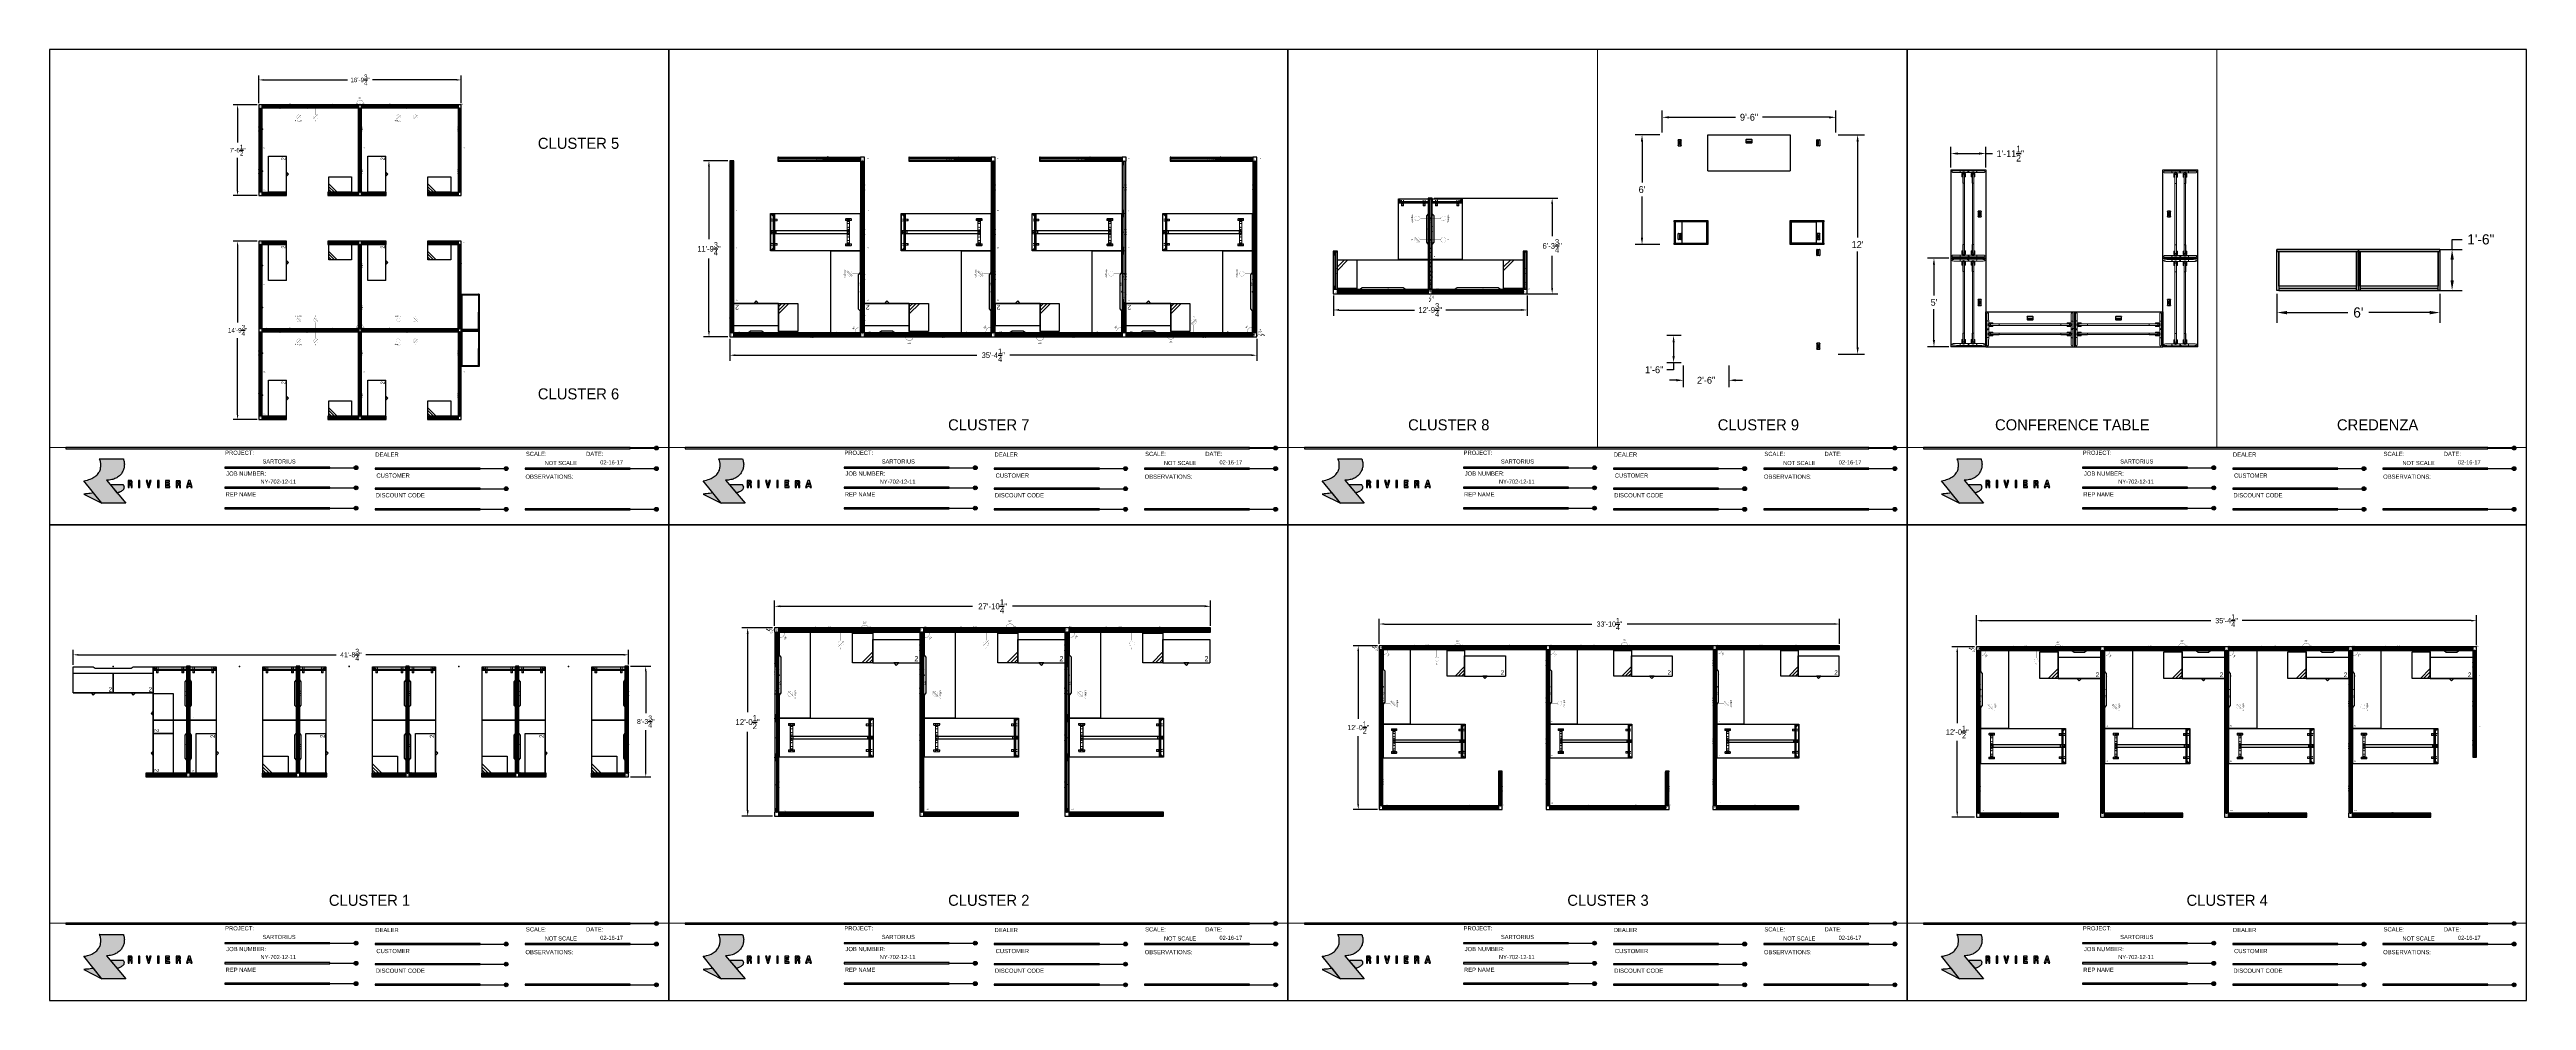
# Paper-space layout 'Layout1' of a CAD drawing. Header units: inches. Extents: x 0 to 1120, y 0 to 430.
# The model-space entities are those that its viewports show. They can reach past a viewport. Long polylines and large blocks are cut down to what shows.
import ezdxf
from ezdxf.enums import TextEntityAlignment as Align

# ---------------------------------------------------------------- set-up
doc = ezdxf.new("R2010")
doc.units = ezdxf.units.IN
doc.header["$MEASUREMENT"] = 0
for name, color, linetype in [('AW', 7, 'Continuous'), ('DD2D', 7, 'Continuous'), ('DD2D_Geometry', 7, 'Continuous'), ('ELECTRI', 7, 'Continuous'), ('ENFASIS NEW', 7, 'Continuous'), ('Id Unión', 7, 'Continuous'), ('LATEFILE', 7, 'Continuous'), ('LATFILE', 7, 'Continuous'), ('LF', 7, 'Continuous'), ('MARGEN', 7, 'Continuous'), ('NT3200', 7, 'Continuous'), ('PATA MONZA', 7, 'Continuous'), ('PV-26D', 7, 'Continuous'), ('S7000', 7, 'Continuous'), ('TEXT HARNESS', 7, 'Continuous')]:
    doc.layers.add(name, color=color, linetype=linetype)
doc.styles.add('ARIAL', font='arial.ttf')
doc.styles.get("Standard").update_dxf_attribs({"font": 'stylu.ttf'})
doc.dimstyles.get("Standard").update_dxf_attribs({"dimscale": 25, "dimtxt": 0.18, "dimasz": 0.18, "dimexe": 0.18, "dimexo": 0.0625, "dimgap": 0.09, "dimtad": 0, "dimtih": 1, "dimtoh": 1, "dimzin": 0, "dimdsep": 46, "dimlunit": 4, "dimtxsty": 'Standard', "dimcen": 0.09, "dimadec": 0, "dimazin": 0, "dimtfac": 1, "dimtofl": 0, "dimtmove": 0, "dimatfit": 3, "dimfxl": 1, "dimtolj": 1, "dimtzin": 0, "dimarcsym": 0})

# ---------------------------------------------------------------- blocks, each defined once
blk = doc.blocks.new('PIE-H')
at = {"layer": 'MARGEN'}
for color, points in [(7, [(7.4, 34.5), (262.6, 34.5), (262.6, 35), (7.4, 35)]), (40, [(22.5, 29.9), (33.4, 29.9), (33.5, 29.5), (33.6, 29.1), (33.7, 28.7), (33.8, 28.3), (33.8, 27.9), (33.9, 27.5), (33.8, 27.1), (33.8, 26.7), (33.8, 26.3), (33.7, 25.9), (33.6, 25.5), (33.5, 25.1), (33.3, 24.7), (33.1, 24.3), (32.9, 23.9), (32.7, 23.6), (32.5, 23.2), (32.2, 22.9), (31.9, 22.6), (31.6, 22.3), (31.2, 22), (30.8, 21.7), (30.4, 21.4), (30, 21.2), (29.6, 21), (29.1, 20.8), (28.6, 20.6), (28.1, 20.5), (27.5, 20.4), (27, 20.3), (26.4, 20.2), (25.7, 20.2), (34.5, 9.8), (23.7, 9.8), (15.5, 20), (16.3, 20.1), (17.1, 20.3), (17.8, 20.5), (18.4, 20.7), (19.1, 21), (19.6, 21.3), (20.1, 21.6), (20.6, 21.9), (21, 22.2), (21.4, 22.5), (21.7, 22.9), (22, 23.3), (22.3, 23.7), (22.5, 24.1), (22.7, 24.4), (22.9, 24.8), (23, 25.2), (23.1, 25.6), (23.1, 26), (23.2, 26.4), (23.2, 26.8), (23.2, 27.2), (23.2, 27.5), (23.2, 27.9), (23.1, 28.2), (23.1, 28.5), (23, 28.8), (22.9, 29.1), (22.8, 29.3), (22.7, 29.6), (22.6, 29.8)]), (7, [(79.3, 25.7), (126.8, 25.7), (126.8, 26.1), (79.3, 26.1)]), (7, [(147.2, 25.3), (194.7, 25.3), (194.7, 25.7), (147.2, 25.7)]), (7, [(215.1, 25.3), (262.6, 25.3), (262.6, 25.7), (215.1, 25.7)]), (7, [(79.3, 16.6), (126.8, 16.6), (126.8, 17.1), (79.3, 17.1)]), (7, [(147.2, 16.2), (194.7, 16.2), (194.7, 16.6), (147.2, 16.6)]), (7, [(79.3, 7.3), (126.8, 7.3), (126.8, 7.8), (79.3, 7.8)]), (7, [(147.2, 6.9), (194.7, 6.9), (194.7, 7.3), (147.2, 7.3)]), (7, [(215.1, 6.9), (262.6, 6.9), (262.6, 7.3), (215.1, 7.3)])]:
    blk.add_hatch(color=color, dxfattribs=at).paths.add_polyline_path(points)
h = blk.add_hatch(color=40, dxfattribs=at)
edge = h.paths.add_edge_path()
edge.add_arc((274.4, 34.8), 0.863, 0, 360)
h = blk.add_hatch(color=40, dxfattribs=at)
edge = h.paths.add_edge_path()
edge.add_arc((138.6, 25.9), 0.863, 0, 360)
h = blk.add_hatch(color=40, dxfattribs=at)
edge = h.paths.add_edge_path()
edge.add_arc((206.5, 25.5), 0.863, 0, 360)
h = blk.add_hatch(color=40, dxfattribs=at)
edge = h.paths.add_edge_path()
edge.add_arc((274.4, 25.5), 0.863, 0, 360)
h = blk.add_hatch(color=253, dxfattribs=at)
h.paths.add_polyline_path([(33.5, 17.9), (33.4, 18.1), (27.5, 18.1), (30.5, 14.6), (30.8, 14.7), (31.2, 14.8), (31.6, 14.9), (31.9, 15.1), (32.2, 15.2), (32.5, 15.3), (32.7, 15.5), (32.9, 15.6), (33.1, 15.8), (33.3, 15.9), (33.5, 16.1), (33.6, 16.3), (33.7, 16.4), (33.8, 16.6), (33.8, 16.8), (33.8, 16.9), (33.9, 17.1), (33.8, 17.3), (33.8, 17.4), (33.7, 17.6), (33.6, 17.8)])
h.paths.add_polyline_path([(16.3, 14.1), (15.5, 14), (23.7, 9.8), (19.9, 14.6), (19.6, 14.5), (19.1, 14.4), (18.4, 14.3), (17.8, 14.2), (17.1, 14.1)])
h = blk.add_hatch(color=256, dxfattribs=at)
h.paths.add_polyline_path([(58.5, 18.1), (58.6, 18.1), (58.6, 18), (58.6, 18), (58.6, 18), (58.6, 17.9), (58.6, 17.8), (58.7, 17.7), (58.7, 17.7), (58.7, 17.6), (58.7, 17.5), (58.7, 17.3), (58.7, 17.2), (58.7, 17.1), (58.7, 17), (58.7, 17), (58.7, 16.9), (59.3, 16.9), (59.2, 16.9), (59.2, 17), (59.2, 17), (59.2, 17.1), (59.2, 17.2), (59.2, 17.3), (59.2, 17.5), (59.2, 17.8), (59.2, 17.9), (59.2, 18), (59.2, 18), (59.2, 18.1), (59.1, 18.1), (59.1, 18.2), (59.1, 18.2), (59.1, 18.3), (59.1, 18.3), (59, 18.3), (59, 18.4), (59, 18.4), (58.9, 18.4), (58.9, 18.4), (59, 18.5), (59, 18.5), (59, 18.6), (59.1, 18.6), (59.1, 18.7), (59.1, 18.7), (59.1, 18.8), (59.2, 18.8), (59.2, 18.9), (59.2, 18.9), (59.2, 19), (59.2, 19.1), (59.2, 19.1), (59.2, 19.2), (59.2, 19.2), (59.2, 19.3), (59.2, 19.3), (59.2, 19.4), (59.2, 19.4), (59.2, 19.5), (59.2, 19.6), (59.2, 19.6), (59.1, 19.7), (59.1, 19.7), (59.1, 19.8), (59.1, 19.8), (59, 19.8), (59, 19.9), (59, 19.9), (58.9, 20), (58.9, 20), (58.8, 20), (58.6, 20), (57.8, 20), (57.2, 20), (57.2, 16.9), (57.8, 16.9), (57.8, 18.1)])
h.paths.add_polyline_path([(58.5, 18.7), (58.5, 18.7), (58.5, 18.7), (58.6, 18.7), (58.6, 18.8), (58.6, 18.8), (58.6, 18.8), (58.6, 18.8), (58.7, 18.8), (58.7, 18.9), (58.7, 18.9), (58.7, 18.9), (58.7, 18.9), (58.7, 19), (58.7, 19), (58.7, 19), (58.7, 19.1), (58.8, 19.1), (58.8, 19.1), (58.8, 19.1), (58.7, 19.2), (58.7, 19.2), (58.7, 19.2), (58.7, 19.3), (58.7, 19.3), (58.7, 19.3), (58.7, 19.3), (58.7, 19.4), (58.7, 19.4), (58.6, 19.4), (58.6, 19.4), (58.6, 19.5), (58.5, 19.5), (57.8, 19.5), (57.8, 18.7)], flags=16)
h.paths.add_polyline_path([(36.7, 18.1), (36.8, 18.1), (36.8, 18.1), (36.8, 18), (36.8, 18), (36.8, 17.9), (36.8, 17.8), (36.8, 17.7), (36.8, 17.7), (36.9, 17.6), (36.9, 17.5), (36.9, 17.4), (36.9, 17.2), (36.9, 17.1), (36.9, 17.1), (36.9, 17), (36.9, 16.9), (37.4, 16.9), (37.4, 17), (37.4, 17), (37.4, 17.1), (37.4, 17.1), (37.4, 17.2), (37.4, 17.3), (37.4, 17.6), (37.3, 17.8), (37.3, 17.9), (37.3, 18), (37.3, 18.1), (37.3, 18.1), (37.3, 18.2), (37.3, 18.2), (37.3, 18.2), (37.3, 18.3), (37.2, 18.3), (37.2, 18.3), (37.2, 18.4), (37.2, 18.4), (37.1, 18.4), (37.1, 18.5), (37.1, 18.5), (37.2, 18.5), (37.2, 18.6), (37.2, 18.6), (37.2, 18.7), (37.3, 18.7), (37.3, 18.8), (37.3, 18.9), (37.3, 18.9), (37.3, 19), (37.4, 19), (37.4, 19.1), (37.4, 19.1), (37.4, 19.2), (37.4, 19.2), (37.4, 19.3), (37.4, 19.4), (37.4, 19.4), (37.4, 19.5), (37.4, 19.5), (37.3, 19.6), (37.3, 19.6), (37.3, 19.7), (37.3, 19.7), (37.2, 19.8), (37.2, 19.8), (37.2, 19.9), (37.2, 19.9), (37.1, 20), (37.1, 20), (37, 20), (37, 20.1), (36.8, 20.1), (36, 20.1), (35.5, 20.1), (35.5, 16.9), (36, 16.9), (36, 18.1)])
h.paths.add_polyline_path([(36.7, 18.7), (36.7, 18.7), (36.7, 18.7), (36.8, 18.8), (36.8, 18.8), (36.8, 18.8), (36.8, 18.8), (36.8, 18.8), (36.9, 18.9), (36.9, 18.9), (36.9, 18.9), (36.9, 18.9), (36.9, 19), (36.9, 19), (36.9, 19), (36.9, 19), (36.9, 19.1), (36.9, 19.1), (36.9, 19.1), (36.9, 19.2), (36.9, 19.2), (36.9, 19.2), (36.9, 19.3), (36.9, 19.3), (36.9, 19.3), (36.9, 19.3), (36.9, 19.4), (36.9, 19.4), (36.8, 19.4), (36.8, 19.4), (36.8, 19.5), (36.8, 19.5), (36.7, 19.5), (36, 19.5), (36, 18.7)], flags=16)
h.paths.add_polyline_path([(62.8, 17.5), (63.7, 17.5), (63.9, 16.9), (64.5, 16.9), (63.6, 20.1), (62.9, 20.1), (61.9, 16.9), (62.6, 16.9)])
h.paths.add_polyline_path([(63.6, 18.1), (62.9, 18.1), (63.3, 19.2)], flags=16)
h.paths.add_polyline_path([(53.1, 19.5), (54.3, 19.5), (54.3, 20.1), (52.7, 20.1), (52.5, 20.1), (52.5, 16.9), (53, 16.9), (54.4, 16.9), (54.4, 17.5), (53.1, 17.5), (53.1, 18.3), (54.2, 18.3), (54.2, 18.9), (53.1, 18.9)])
h.paths.add_polyline_path([(43.7, 20.1), (44.6, 16.9), (45.1, 16.9), (46, 20.1), (45.4, 20.1), (44.8, 17.9), (44.3, 20.1)])
h.paths.add_polyline_path([(48.8, 16.9), (49.5, 16.9), (49.5, 20.1), (48.8, 20.1)])
h.paths.add_polyline_path([(40.2, 16.9), (40.9, 16.9), (40.9, 20.1), (40.2, 20.1)])
h = blk.add_hatch(color=40, dxfattribs=at)
edge = h.paths.add_edge_path()
edge.add_arc((138.6, 16.8), 0.863, 0, 360)
h = blk.add_hatch(color=40, dxfattribs=at)
edge = h.paths.add_edge_path()
edge.add_arc((206.5, 16.4), 0.863, 0, 360)
h = blk.add_hatch(color=40, dxfattribs=at)
edge = h.paths.add_edge_path()
edge.add_arc((138.6, 7.6), 0.863, 0, 360)
h = blk.add_hatch(color=40, dxfattribs=at)
edge = h.paths.add_edge_path()
edge.add_arc((206.5, 7.1), 0.863, 0, 360)
h = blk.add_hatch(color=40, dxfattribs=at)
edge = h.paths.add_edge_path()
edge.add_arc((274.4, 7.1), 0.863, 0, 360)
at = {"layer": 'MARGEN', "color": 251}
for p, q in [((262.6, 34.8), (274.4, 34.8)), ((126.8, 25.9), (138.6, 25.9)), ((194.7, 25.5), (206.5, 25.5)), ((262.6, 25.5), (274.4, 25.5)), ((126.8, 16.8), (138.6, 16.8)), ((194.7, 16.4), (206.5, 16.4)), ((126.8, 7.6), (138.6, 7.6)), ((194.7, 7.1), (206.5, 7.1)), ((262.6, 7.1), (274.4, 7.1))]:
    blk.add_line(p, q, dxfattribs=at)
at = {"layer": 'MARGEN'}
blk.add_lwpolyline([(0, 215), (0, 0), (280, 0), (280, 215)], close=True, dxfattribs=at)
at = {"layer": 'MARGEN', "color": 7}
for points in [[(7.4, 34.5), (262.6, 34.5), (262.6, 35), (7.4, 35)], [(79.3, 25.7), (126.8, 25.7), (126.8, 26.1), (79.3, 26.1)], [(147.2, 25.3), (194.7, 25.3), (194.7, 25.7), (147.2, 25.7)], [(215.1, 25.3), (262.6, 25.3), (262.6, 25.7), (215.1, 25.7)], [(79.3, 16.6), (126.8, 16.6), (126.8, 17.1), (79.3, 17.1)], [(147.2, 16.2), (194.7, 16.2), (194.7, 16.6), (147.2, 16.6)], [(79.3, 7.3), (126.8, 7.3), (126.8, 7.8), (79.3, 7.8)], [(147.2, 6.9), (194.7, 6.9), (194.7, 7.3), (147.2, 7.3)], [(215.1, 6.9), (262.6, 6.9), (262.6, 7.3), (215.1, 7.3)]]:
    blk.add_lwpolyline(points, close=True, dxfattribs=at)
at = {"layer": 'MARGEN', "color": 40}
blk.add_lwpolyline([(22.5, 29.9), (33.4, 29.9), (33.5, 29.5), (33.6, 29.1), (33.7, 28.7), (33.8, 28.3), (33.8, 27.9), (33.9, 27.5), (33.8, 27.1), (33.8, 26.7), (33.8, 26.3), (33.7, 25.9), (33.6, 25.5), (33.5, 25.1), (33.3, 24.7), (33.1, 24.3), (32.9, 23.9), (32.7, 23.6), (32.5, 23.2), (32.2, 22.9), (31.9, 22.6), (31.6, 22.3), (31.2, 22), (30.8, 21.7), (30.4, 21.4), (30, 21.2), (29.6, 21), (29.1, 20.8), (28.6, 20.6), (28.1, 20.5), (27.5, 20.4), (27, 20.3), (26.4, 20.2), (25.7, 20.2), (34.5, 9.8), (23.7, 9.8), (15.5, 20), (16.3, 20.1), (17.1, 20.3), (17.8, 20.5), (18.4, 20.7), (19.1, 21), (19.6, 21.3), (20.1, 21.6), (20.6, 21.9), (21, 22.2), (21.4, 22.5), (21.7, 22.9), (22, 23.3), (22.3, 23.7), (22.5, 24.1), (22.7, 24.4), (22.9, 24.8), (23, 25.2), (23.1, 25.6), (23.1, 26), (23.2, 26.4), (23.2, 26.8), (23.2, 27.2), (23.2, 27.5), (23.2, 27.9), (23.1, 28.2), (23.1, 28.5), (23, 28.8), (22.9, 29.1), (22.8, 29.3), (22.7, 29.6), (22.6, 29.8), (22.5, 29.9), (22.5, 29.9)], dxfattribs=at)
at = {"layer": 'MARGEN', "color": 253}
for points in [[(16.3, 14.1), (15.5, 14), (23.7, 9.8), (19.9, 14.6), (19.6, 14.5), (19.1, 14.4), (18.4, 14.3), (17.8, 14.2), (17.1, 14.1)], [(33.5, 17.9), (33.4, 18.1), (27.5, 18.1), (30.5, 14.6), (30.8, 14.7), (31.2, 14.8), (31.6, 14.9), (31.9, 15.1), (32.2, 15.2), (32.5, 15.3), (32.7, 15.5), (32.9, 15.6), (33.1, 15.8), (33.3, 15.9), (33.5, 16.1), (33.6, 16.3), (33.7, 16.4), (33.8, 16.6), (33.8, 16.8), (33.8, 16.9), (33.9, 17.1), (33.8, 17.3), (33.8, 17.4), (33.7, 17.6), (33.6, 17.8)]]:
    blk.add_lwpolyline(points, close=True, dxfattribs=at)
at = {"layer": 'MARGEN'}
for points in [[(36.7, 18.1), (36.8, 18.1), (36.8, 18.1), (36.8, 18), (36.8, 18), (36.8, 17.9), (36.8, 17.8), (36.8, 17.7), (36.8, 17.7), (36.9, 17.6), (36.9, 17.5), (36.9, 17.4), (36.9, 17.2), (36.9, 17.1), (36.9, 17.1), (36.9, 17), (36.9, 16.9), (37.4, 16.9), (37.4, 17), (37.4, 17), (37.4, 17.1), (37.4, 17.1), (37.4, 17.2), (37.4, 17.3), (37.4, 17.6), (37.3, 17.8), (37.3, 17.9), (37.3, 18), (37.3, 18.1), (37.3, 18.1), (37.3, 18.2), (37.3, 18.2), (37.3, 18.2), (37.3, 18.3), (37.2, 18.3), (37.2, 18.3), (37.2, 18.4), (37.2, 18.4), (37.1, 18.4), (37.1, 18.5), (37.1, 18.5), (37.2, 18.5), (37.2, 18.6), (37.2, 18.6), (37.2, 18.7), (37.3, 18.7), (37.3, 18.8), (37.3, 18.9), (37.3, 18.9), (37.3, 19), (37.4, 19), (37.4, 19.1), (37.4, 19.1), (37.4, 19.2), (37.4, 19.2), (37.4, 19.3), (37.4, 19.4), (37.4, 19.4), (37.4, 19.5), (37.4, 19.5), (37.3, 19.6), (37.3, 19.6), (37.3, 19.7), (37.3, 19.7), (37.2, 19.8), (37.2, 19.8), (37.2, 19.9), (37.2, 19.9), (37.1, 20), (37.1, 20), (37, 20), (37, 20.1), (36.8, 20.1), (36, 20.1), (35.5, 20.1), (35.5, 16.9), (36, 16.9), (36, 18.1), (36.7, 18.1), (36.7, 18.1)], [(36.7, 18.7), (36.7, 18.7), (36.7, 18.7), (36.8, 18.8), (36.8, 18.8), (36.8, 18.8), (36.8, 18.8), (36.8, 18.8), (36.9, 18.9), (36.9, 18.9), (36.9, 18.9), (36.9, 18.9), (36.9, 19), (36.9, 19), (36.9, 19), (36.9, 19), (36.9, 19.1), (36.9, 19.1), (36.9, 19.1), (36.9, 19.2), (36.9, 19.2), (36.9, 19.2), (36.9, 19.3), (36.9, 19.3), (36.9, 19.3), (36.9, 19.3), (36.9, 19.4), (36.9, 19.4), (36.8, 19.4), (36.8, 19.4), (36.8, 19.5), (36.8, 19.5), (36.7, 19.5), (36, 19.5), (36, 18.7), (36.7, 18.7), (36.7, 18.7)], [(40.2, 16.9), (40.9, 16.9), (40.9, 20.1), (40.2, 20.1), (40.2, 16.9), (40.2, 16.9)], [(43.7, 20.1), (44.6, 16.9), (45.1, 16.9), (46, 20.1), (45.4, 20.1), (44.8, 17.9), (44.3, 20.1), (43.7, 20.1), (43.7, 20.1)], [(48.8, 16.9), (49.5, 16.9), (49.5, 20.1), (48.8, 20.1), (48.8, 16.9), (48.8, 16.9)], [(53.1, 19.5), (54.3, 19.5), (54.3, 20.1), (52.7, 20.1), (52.5, 20.1), (52.5, 16.9), (53, 16.9), (54.4, 16.9), (54.4, 17.5), (53.1, 17.5), (53.1, 18.3), (54.2, 18.3), (54.2, 18.9), (53.1, 18.9), (53.1, 19.5), (53.1, 19.5)], [(58.5, 18.1), (58.6, 18.1), (58.6, 18), (58.6, 18), (58.6, 18), (58.6, 17.9), (58.6, 17.8), (58.7, 17.7), (58.7, 17.7), (58.7, 17.6), (58.7, 17.5), (58.7, 17.3), (58.7, 17.2), (58.7, 17.1), (58.7, 17), (58.7, 17), (58.7, 16.9), (59.3, 16.9), (59.2, 16.9), (59.2, 17), (59.2, 17), (59.2, 17.1), (59.2, 17.2), (59.2, 17.3), (59.2, 17.5), (59.2, 17.8), (59.2, 17.9), (59.2, 18), (59.2, 18), (59.2, 18.1), (59.1, 18.1), (59.1, 18.2), (59.1, 18.2), (59.1, 18.3), (59.1, 18.3), (59, 18.3), (59, 18.4), (59, 18.4), (58.9, 18.4), (58.9, 18.4), (59, 18.5), (59, 18.5), (59, 18.6), (59.1, 18.6), (59.1, 18.7), (59.1, 18.7), (59.1, 18.8), (59.2, 18.8), (59.2, 18.9), (59.2, 18.9), (59.2, 19), (59.2, 19.1), (59.2, 19.1), (59.2, 19.2), (59.2, 19.2), (59.2, 19.3), (59.2, 19.3), (59.2, 19.4), (59.2, 19.4), (59.2, 19.5), (59.2, 19.6), (59.2, 19.6), (59.1, 19.7), (59.1, 19.7), (59.1, 19.8), (59.1, 19.8), (59, 19.8), (59, 19.9), (59, 19.9), (58.9, 20), (58.9, 20), (58.8, 20), (58.6, 20), (57.8, 20), (57.2, 20), (57.2, 16.9), (57.8, 16.9), (57.8, 18.1), (58.5, 18.1), (58.5, 18.1)], [(58.5, 18.7), (58.5, 18.7), (58.5, 18.7), (58.6, 18.7), (58.6, 18.8), (58.6, 18.8), (58.6, 18.8), (58.6, 18.8), (58.7, 18.8), (58.7, 18.9), (58.7, 18.9), (58.7, 18.9), (58.7, 18.9), (58.7, 19), (58.7, 19), (58.7, 19), (58.7, 19.1), (58.8, 19.1), (58.8, 19.1), (58.8, 19.1), (58.7, 19.2), (58.7, 19.2), (58.7, 19.2), (58.7, 19.3), (58.7, 19.3), (58.7, 19.3), (58.7, 19.3), (58.7, 19.4), (58.7, 19.4), (58.6, 19.4), (58.6, 19.4), (58.6, 19.5), (58.5, 19.5), (57.8, 19.5), (57.8, 18.7), (58.5, 18.7), (58.5, 18.7)], [(62.8, 17.5), (63.7, 17.5), (63.9, 16.9), (64.5, 16.9), (63.6, 20.1), (62.9, 20.1), (61.9, 16.9), (62.6, 16.9), (62.8, 17.5), (62.8, 17.5)], [(63.6, 18.1), (62.9, 18.1), (63.3, 19.2), (63.6, 18.1), (63.6, 18.1)]]:
    blk.add_lwpolyline(points, dxfattribs=at)
at = {"layer": 'MARGEN', "color": 40}
for centre in [(274.4, 34.8), (138.6, 25.9), (206.5, 25.5), (274.4, 25.5), (138.6, 16.8), (206.5, 16.4), (138.6, 7.6), (206.5, 7.1), (274.4, 7.1)]:
    blk.add_circle(centre, 0.863, dxfattribs=at)
at = {"layer": 'MARGEN'}
for s, height, p in [('PROJECT:', 1.91, (79.4, 31.7)), ('JOB NUMBER:', 1.914, (79.9, 22.3)), ('DEALER', 1.91, (147.3, 30.9)), ('CUSTOMER', 1.91, (147.8, 21.4)), ('OBSERVATIONS:', 1.914, (215.2, 20.9)), ('SCALE:', 1.91, (215.4, 31.2)), ('DATE:', 1.91, (242.6, 31.2)), ('REP NAME', 1.91, (79.6, 12.9)), ('DISCOUNT CODE', 1.914, (147.5, 12.5))]:
    blk.add_text(s, height=height, dxfattribs=at).set_placement(p)
for tag, p in [('TITLE', (96.3, 27.8)), ('TITLE', (164.2, 26.9)), ('SCALE', (223.9, 27.1)), ('DATE', (249, 27.4)), ('JOB#', (95.4, 18.7)), ('TITLE', (164.2, 17.8)), ('TITLE', (96.9, 8.5)), ('TITLE', (164.8, 8.1))]:
    blk.add_attdef(tag, p, '', height=1.86, dxfattribs=at)
blk = doc.blocks.new('DD40103048AB')
at = {"color": 1}
for p, q in [((0.004, -0.004), (-0.004, 0.004)), ((0.004, 0.004), (-0.004, -0.004))]:
    blk.add_line(p, q, dxfattribs=at)
blk.add_lwpolyline([(-0.266, -0.042), (0.266, -0.042), (0.31, -0.007), (0.61, -0.007), (0.61, -0.769), (-0.61, -0.769), (-0.61, -0.007), (-0.31, -0.007)], close=True)
blk.add_point((0, 0))
blk.add_point((0, 0))
blk.add_point((0, 0), dxfattribs=at)
blk = doc.blocks.new('DD40102448AB')
at = {"color": 1}
for p, q in [((0.004, -0.004), (-0.004, 0.004)), ((0.004, 0.004), (-0.004, -0.004))]:
    blk.add_line(p, q, dxfattribs=at)
blk.add_lwpolyline([(-0.266, -0.042), (0.266, -0.042), (0.31, -0.007), (0.61, -0.007), (0.61, -0.607), (-0.61, -0.607), (-0.61, -0.007), (-0.31, -0.007)], close=True)
blk.add_point((0, 0))
blk.add_point((0, 0))
blk.add_point((0, 0), dxfattribs=at)
blk = doc.blocks.new('DD40102472AB')
at = {"color": 1}
for p, q in [((0.004, -0.004), (-0.004, 0.004)), ((0.004, 0.004), (-0.004, -0.004))]:
    blk.add_line(p, q, dxfattribs=at)
blk.add_lwpolyline([(-0.414, -0.042), (0.414, -0.042), (0.458, -0.007), (0.915, -0.007), (0.915, -0.607), (-0.915, -0.607), (-0.915, -0.007), (-0.458, -0.007)], close=True)
blk.add_point((0, 0))
blk.add_point((0, 0))
blk.add_point((0, 0), dxfattribs=at)
blk = doc.blocks.new('DD350630S')
at = {"color": 0, "linetype": 'Continuous', "lineweight": 0}
for p, q in [((0.002, 0.023), (0, 0.023)), ((0, 0.013), (0, 0.023)), ((0.002, 0.016), (0, 0.016)), ((0, 0), (0, 0.013)), ((0, 0.013), (0.002, 0.013)), ((0.002, 0.023), (0.002, 0.013)), ((0.002, 0), (0.002, 0.013)), ((0.003, -0.001), (0.09, -0.001)), ((0.003, -0.003), (0.09, -0.003)), ((0.004, -0.003), (0.004, -0.745)), ((0.005, -0.001), (0.005, -0.003)), ((0.005, -0.003), (0.005, -0.745)), ((0.011, -0.001), (0.011, -0.003)), ((0.024, -0.063), (0.024, -0.064)), ((0.032, -0.063), (0.024, -0.063)), ((0.031, -0.064), (0.024, -0.064)), ((0.024, -0.101), (0.024, -0.103)), ((0.024, -0.101), (0.031, -0.101)), ((0.024, -0.103), (0.032, -0.103)), ((0.025, -0.001), (0.025, -0.003)), ((0.031, -0.001), (0.031, -0.003)), ((0.037, -0.064), (0.031, -0.064)), ((0.031, -0.101), (0.037, -0.101)), ((0.036, -0.063), (0.032, -0.063)), ((0.032, -0.103), (0.036, -0.103)), ((0.087, -0.063), (0.036, -0.063)), ((0.036, -0.103), (0.087, -0.103)), ((0.087, -0.064), (0.037, -0.064)), ((0.037, -0.101), (0.087, -0.101)), ((0.057, -0.003), (0.057, -0.722)), ((0.058, -0.003), (0.058, -0.724)), ((0.058, -0.003), (0.058, -0.725)), ((0.058, -0.003), (0.058, -0.724)), ((0.062, -0.001), (0.062, -0.003)), ((0.066, -0.003), (0.066, -0.719)), ((0.067, -0.003), (0.067, -0.719)), ((0.068, -0.001), (0.068, -0.003)), ((0.07, -0.066), (0.07, -0.063)), ((0.087, -0.066), (0.07, -0.066)), ((0.07, -0.1), (0.087, -0.1)), ((0.07, -0.103), (0.07, -0.1)), ((0.071, -0.063), (0.071, -0.066)), ((0.071, -0.1), (0.071, -0.103)), ((0.077, -0.001), (0.077, -0.003)), ((0.082, -0.001), (0.082, -0.003)), ((0.083, -0.001), (0.083, -0.003)), ((0.087, -0.063), (0.087, -0.003)), ((0.087, -0.063), (0.087, -0.063)), ((0.087, -0.063), (0.087, -0.063)), ((0.087, -0.066), (0.087, -0.063)), ((0.087, -0.065), (0.087, -0.063)), ((0.087, -0.063), (0.14, -0.063)), ((0.087, -0.064), (0.087, -0.064)), ((0.087, -0.064), (0.14, -0.064)), ((0.087, -0.065), (0.087, -0.1)), ((0.087, -0.066), (0.087, -0.066)), ((0.087, -0.066), (0.087, -0.066)), ((0.089, -0.066), (0.087, -0.066)), ((0.087, -0.1), (0.087, -0.066)), ((0.087, -0.1), (0.087, -0.1)), ((0.087, -0.103), (0.087, -0.1)), ((0.087, -0.1), (0.087, -0.1)), ((0.087, -0.103), (0.087, -0.1)), ((0.087, -0.1), (0.089, -0.1)), ((0.087, -0.101), (0.087, -0.101)), ((0.087, -0.101), (0.14, -0.101)), ((0.087, -0.103), (0.087, -0.103)), ((0.087, -0.103), (0.087, -0.103)), ((0.087, -0.103), (0.14, -0.103)), ((0.087, -0.647), (0.087, -0.103)), ((0.088, -0.001), (0.088, -0.003)), ((0.089, -0.063), (0.089, -0.003)), ((0.089, -0.1), (0.089, -0.066)), ((0.089, -0.647), (0.089, -0.103)), ((0.09, -0.001), (0.09, -0.003)), ((0.092, -0.086), (0.092, -0.079)), ((0.099, -0.079), (0.099, -0.086)), ((0.11, -0.064), (0.11, -0.063)), ((0.11, -0.101), (0.11, -0.103)), ((0.129, -0.086), (0.129, -0.079)), ((0.135, -0.079), (0.135, -0.086)), ((0.14, -0.063), (0.14, -0.065)), ((0.14, -0.065), (0.14, -0.1)), ((0.14, -0.1), (0.14, -0.103)), ((0.004, -0.743), (0.064, -0.688)), ((0.004, -0.743), (0.064, -0.688)), ((0.005, -0.744), (0.065, -0.689)), ((0.005, -0.744), (0.065, -0.689)), ((0.087, -0.745), (0.006, -0.745)), ((0.087, -0.745), (0.006, -0.745)), ((0.087, -0.747), (0.006, -0.747)), ((0.006, -0.747), (0.087, -0.747)), ((0.024, -0.647), (0.024, -0.648)), ((0.032, -0.647), (0.024, -0.647)), ((0.031, -0.648), (0.024, -0.648)), ((0.024, -0.685), (0.024, -0.687)), ((0.024, -0.685), (0.031, -0.685)), ((0.024, -0.687), (0.032, -0.687)), ((0.025, -0.727), (0.046, -0.708)), ((0.025, -0.745), (0.025, -0.727)), ((0.068, -0.745), (0.025, -0.745)), ((0.037, -0.648), (0.031, -0.648)), ((0.031, -0.685), (0.037, -0.685)), ((0.036, -0.647), (0.032, -0.647)), ((0.032, -0.687), (0.036, -0.687)), ((0.087, -0.647), (0.036, -0.647)), ((0.036, -0.687), (0.087, -0.687)), ((0.087, -0.648), (0.037, -0.648)), ((0.037, -0.685), (0.087, -0.685)), ((0.046, -0.708), (0.065, -0.708)), ((0.065, -0.718), (0.056, -0.718)), ((0.056, -0.718), (0.056, -0.728)), ((0.056, -0.728), (0.068, -0.728)), ((0.065, -0.719), (0.057, -0.722)), ((0.065, -0.719), (0.057, -0.723)), ((0.057, -0.722), (0.058, -0.724)), ((0.057, -0.723), (0.058, -0.724)), ((0.058, -0.724), (0.066, -0.721)), ((0.066, -0.721), (0.058, -0.724)), ((0.066, -0.721), (0.058, -0.724)), ((0.058, -0.724), (0.066, -0.721)), ((0.058, -0.725), (0.066, -0.722)), ((0.058, -0.726), (0.066, -0.722)), ((0.058, -0.724), (0.058, -0.725)), ((0.058, -0.724), (0.058, -0.726)), ((0.066, -0.609), (0.061, -0.609)), ((0.061, -0.609), (0.061, -0.714)), ((0.066, -0.692), (0.061, -0.692)), ((0.066, -0.714), (0.061, -0.714)), ((0.064, -0.702), (0.064, -0.709)), ((0.064, -0.702), (0.066, -0.702)), ((0.064, -0.709), (0.066, -0.709)), ((0.065, -0.704), (0.067, -0.704)), ((0.065, -0.704), (0.065, -0.707)), ((0.065, -0.707), (0.067, -0.707)), ((0.065, -0.708), (0.065, -0.718)), ((0.066, -0.633), (0.067, -0.633)), ((0.066, -0.64), (0.067, -0.64)), ((0.066, -0.673), (0.067, -0.673)), ((0.066, -0.68), (0.067, -0.68)), ((0.066, -0.689), (0.066, -0.719)), ((0.066, -0.701), (0.067, -0.701)), ((0.066, -0.707), (0.067, -0.707)), ((0.067, -0.689), (0.067, -0.719)), ((0.067, -0.722), (0.087, -0.744)), ((0.067, -0.723), (0.087, -0.744)), ((0.068, -0.721), (0.088, -0.743)), ((0.068, -0.721), (0.088, -0.743)), ((0.068, -0.728), (0.068, -0.745)), ((0.07, -0.65), (0.07, -0.647)), ((0.087, -0.65), (0.07, -0.65)), ((0.07, -0.684), (0.087, -0.684)), ((0.07, -0.687), (0.07, -0.684)), ((0.071, -0.647), (0.071, -0.65)), ((0.071, -0.684), (0.071, -0.687)), ((0.087, -0.647), (0.087, -0.647)), ((0.087, -0.65), (0.087, -0.647)), ((0.087, -0.647), (0.087, -0.647)), ((0.087, -0.649), (0.087, -0.647)), ((0.087, -0.647), (0.14, -0.647)), ((0.087, -0.648), (0.087, -0.648)), ((0.087, -0.648), (0.14, -0.648)), ((0.087, -0.649), (0.087, -0.684)), ((0.087, -0.65), (0.087, -0.65)), ((0.087, -0.65), (0.087, -0.65)), ((0.089, -0.65), (0.087, -0.65)), ((0.087, -0.684), (0.087, -0.65)), ((0.087, -0.684), (0.087, -0.684)), ((0.087, -0.687), (0.087, -0.684)), ((0.087, -0.684), (0.087, -0.684)), ((0.087, -0.687), (0.087, -0.684)), ((0.087, -0.684), (0.089, -0.684)), ((0.087, -0.685), (0.087, -0.685)), ((0.087, -0.685), (0.14, -0.685)), ((0.087, -0.687), (0.087, -0.687)), ((0.087, -0.687), (0.087, -0.687)), ((0.087, -0.687), (0.14, -0.687)), ((0.087, -0.744), (0.087, -0.687)), ((0.089, -0.684), (0.089, -0.65)), ((0.089, -0.744), (0.089, -0.687)), ((0.092, -0.67), (0.092, -0.663)), ((0.099, -0.663), (0.099, -0.67)), ((0.11, -0.648), (0.11, -0.647)), ((0.11, -0.685), (0.11, -0.687)), ((0.129, -0.67), (0.129, -0.663)), ((0.135, -0.663), (0.135, -0.67)), ((0.14, -0.647), (0.14, -0.649)), ((0.14, -0.649), (0.14, -0.684)), ((0.14, -0.684), (0.14, -0.687))]:
    blk.add_line(p, q, dxfattribs=at)
for centre, radius, start, end in [((0.003, 0), 0.00253, 180, 270), ((0.003, 0), 0.000633, 180, 270), ((0.034, -0.064), 0.00278, 0, 180), ((0.034, -0.064), 0.00278, 180, 0), ((0.034, -0.101), 0.00278, 0, 180), ((0.034, -0.101), 0.00278, 180, 0), ((0.096, -0.079), 0.00317, 0, 180), ((0.096, -0.086), 0.00317, 180, 0), ((0.132, -0.079), 0.00318, 0, 180), ((0.132, -0.086), 0.00318, 180, 0), ((0.043, -0.73), 0.013, 90, 270), ((0.034, -0.648), 0.00278, 0, 180), ((0.034, -0.648), 0.00278, 180, 0), ((0.034, -0.685), 0.00278, 0, 180), ((0.034, -0.685), 0.00278, 180, 0), ((0.043, -0.73), 0.0098, 90, 270), ((0.043, -0.73), 0.0085, 90, 270), ((0.043, -0.73), 0.008, 90, 270), ((0.043, -0.73), 0.00675, 0, 180), ((0.043, -0.73), 0.006, 90, 270), ((0.043, -0.73), 0.0065, 90, 270), ((0.043, -0.73), 0.00675, 180, 0), ((0.043, -0.73), 0.00545, 90, 270), ((0.043, -0.73), 0.00476, 90, 270), ((0.043, -0.73), 0.0045, 90, 270), ((0.043, -0.73), 0.013, 270, 90), ((0.043, -0.73), 0.0098, 270, 90), ((0.043, -0.73), 0.0085, 270, 90), ((0.043, -0.73), 0.008, 270, 90), ((0.043, -0.73), 0.006, 270, 90), ((0.043, -0.73), 0.0065, 270, 90), ((0.043, -0.73), 0.00545, 270, 90), ((0.043, -0.73), 0.00476, 270, 90), ((0.043, -0.73), 0.0045, 270, 90), ((0.096, -0.663), 0.00317, 0, 180), ((0.096, -0.67), 0.00317, 180, 0), ((0.132, -0.663), 0.00318, 0, 180), ((0.132, -0.67), 0.00318, 180, 0)]:
    blk.add_arc(centre, radius, start, end, dxfattribs=at)
for points, weights in [([(0.004, -0.745), (0.004, -0.744), (0.004, -0.743), (0.004, -0.743)], [1, 0.944706716257, 0.944706716257, 1]), ([(0.004, -0.744), (0.004, -0.744), (0.004, -0.743), (0.004, -0.743)], [0.972307865321, 0.947187137372, 0.956417848932, 1]), ([(0.004, -0.745), (0.004, -0.744), (0.004, -0.744), (0.004, -0.744)], [1, 0.988288867325, 0.979058155765, 0.972307865321]), ([(0.006, -0.747), (0.005, -0.747), (0.004, -0.746), (0.004, -0.745)], [1, 0.804737854124, 0.804737854124, 1]), ([(0.006, -0.747), (0.005, -0.747), (0.004, -0.746), (0.004, -0.745)], [1, 0.804737854124, 0.804737854124, 1]), ([(0.005, -0.745), (0.005, -0.744), (0.005, -0.744), (0.005, -0.744)], [1, 0.944706716257, 0.944706716257, 1]), ([(0.005, -0.745), (0.005, -0.744), (0.005, -0.744), (0.005, -0.744)], [1, 0.944706716257, 0.944706716257, 1]), ([(0.006, -0.745), (0.006, -0.745), (0.005, -0.745), (0.005, -0.745)], [1, 0.804737854124, 0.804737854124, 1]), ([(0.006, -0.745), (0.005, -0.745), (0.005, -0.745), (0.005, -0.745)], [1, 0.804737854124, 0.804737854124, 1]), ([(0.064, -0.688), (0.065, -0.686), (0.067, -0.687), (0.067, -0.689)], [1, 0.59916604595, 0.59916604595, 1]), ([(0.064, -0.688), (0.065, -0.686), (0.067, -0.687), (0.067, -0.689)], [1, 0.59916604595, 0.59916604595, 1]), ([(0.065, -0.689), (0.065, -0.689), (0.066, -0.689), (0.066, -0.689)], [1, 0.59916604595, 0.59916604595, 1]), ([(0.065, -0.689), (0.065, -0.689), (0.066, -0.689), (0.066, -0.689)], [1, 0.59916604595, 0.59916604595, 1]), ([(0.066, -0.719), (0.066, -0.719), (0.065, -0.719), (0.065, -0.719)], [1, 0.884611873459, 0.884611873459, 1]), ([(0.066, -0.719), (0.066, -0.719), (0.065, -0.719), (0.065, -0.719)], [1, 0.884393166085, 0.884393166085, 1]), ([(0.067, -0.719), (0.067, -0.72), (0.067, -0.72), (0.066, -0.721)], [1, 0.884611873459, 0.884611873459, 1]), ([(0.067, -0.719), (0.067, -0.72), (0.067, -0.72), (0.066, -0.721)], [1, 0.884393166085, 0.884393166085, 1]), ([(0.066, -0.721), (0.067, -0.721), (0.067, -0.721), (0.068, -0.721)], [1, 0.884174271313, 0.884174271313, 1]), ([(0.066, -0.721), (0.067, -0.721), (0.067, -0.721), (0.068, -0.721)], [1, 0.884393166085, 0.884393166085, 1]), ([(0.066, -0.722), (0.067, -0.722), (0.067, -0.722), (0.067, -0.722)], [1, 0.884174271313, 0.884174271313, 1]), ([(0.066, -0.722), (0.067, -0.722), (0.067, -0.722), (0.067, -0.723)], [1, 0.884393166085, 0.884393166085, 1]), ([(0.089, -0.744), (0.089, -0.746), (0.088, -0.747), (0.087, -0.747)], [1, 0.804737854124, 0.804737854124, 1]), ([(0.087, -0.744), (0.087, -0.744), (0.087, -0.744), (0.087, -0.744)], [1, 0.953611711988, 0.953611711988, 1]), ([(0.087, -0.744), (0.087, -0.745), (0.087, -0.745), (0.087, -0.745)], [1, 0.804737854124, 0.804737854124, 1]), ([(0.087, -0.744), (0.087, -0.745), (0.087, -0.745), (0.087, -0.745)], [1, 0.59916604595, 0.59916604595, 1]), ([(0.088, -0.746), (0.088, -0.746), (0.087, -0.747), (0.087, -0.747)], [0.708386720159, 0.737079172857, 0.83428359947, 1]), ([(0.088, -0.743), (0.089, -0.743), (0.089, -0.744), (0.089, -0.744)], [1, 0.953611711988, 0.953611711988, 1]), ([(0.088, -0.743), (0.089, -0.744), (0.089, -0.745), (0.088, -0.746)], [1, 0.76488244648, 0.667678019866, 0.708386720159])]:
    blk.add_rational_spline(points, weights, degree=3, dxfattribs=at)
blk = doc.blocks.new('DD350524S')
at = {"color": 0, "linetype": 'Continuous', "lineweight": 0}
for p, q in [((-0.002, 0.023), (0, 0.023)), ((-0.002, 0.023), (-0.002, 0.013)), ((-0.002, 0.016), (0, 0.016)), ((-0.002, 0), (-0.002, 0.013)), ((0, 0.013), (-0.002, 0.013)), ((0, 0.013), (0, 0.023)), ((0, 0), (0, 0.013)), ((-0.14, -0.063), (-0.14, -0.065)), ((-0.087, -0.063), (-0.14, -0.063)), ((-0.087, -0.064), (-0.14, -0.064)), ((-0.14, -0.065), (-0.14, -0.1)), ((-0.14, -0.1), (-0.14, -0.103)), ((-0.087, -0.101), (-0.14, -0.101)), ((-0.087, -0.103), (-0.14, -0.103)), ((-0.135, -0.079), (-0.135, -0.086)), ((-0.129, -0.086), (-0.129, -0.079)), ((-0.11, -0.064), (-0.11, -0.063)), ((-0.11, -0.101), (-0.11, -0.103)), ((-0.099, -0.079), (-0.099, -0.086)), ((-0.092, -0.086), (-0.092, -0.079)), ((-0.003, -0.001), (-0.09, -0.001)), ((-0.09, -0.001), (-0.09, -0.003)), ((-0.003, -0.003), (-0.09, -0.003)), ((-0.089, -0.063), (-0.089, -0.003)), ((-0.089, -0.066), (-0.087, -0.066)), ((-0.089, -0.1), (-0.089, -0.066)), ((-0.087, -0.1), (-0.089, -0.1)), ((-0.089, -0.497), (-0.089, -0.103)), ((-0.088, -0.001), (-0.088, -0.003)), ((-0.087, -0.063), (-0.087, -0.003)), ((-0.087, -0.063), (-0.087, -0.063)), ((-0.087, -0.063), (-0.087, -0.063)), ((-0.087, -0.066), (-0.087, -0.063)), ((-0.087, -0.065), (-0.087, -0.063)), ((-0.087, -0.063), (-0.036, -0.063)), ((-0.087, -0.064), (-0.087, -0.064)), ((-0.087, -0.064), (-0.037, -0.064)), ((-0.087, -0.065), (-0.087, -0.1)), ((-0.087, -0.066), (-0.087, -0.066)), ((-0.087, -0.066), (-0.087, -0.066)), ((-0.087, -0.066), (-0.07, -0.066)), ((-0.087, -0.1), (-0.087, -0.066)), ((-0.087, -0.1), (-0.087, -0.1)), ((-0.087, -0.103), (-0.087, -0.1)), ((-0.087, -0.1), (-0.087, -0.1)), ((-0.087, -0.103), (-0.087, -0.1)), ((-0.07, -0.1), (-0.087, -0.1)), ((-0.087, -0.101), (-0.087, -0.101)), ((-0.037, -0.101), (-0.087, -0.101)), ((-0.087, -0.103), (-0.087, -0.103)), ((-0.087, -0.103), (-0.087, -0.103)), ((-0.087, -0.497), (-0.087, -0.103)), ((-0.036, -0.103), (-0.087, -0.103)), ((-0.083, -0.001), (-0.083, -0.003)), ((-0.082, -0.001), (-0.082, -0.003)), ((-0.077, -0.001), (-0.077, -0.003)), ((-0.071, -0.063), (-0.071, -0.066)), ((-0.071, -0.1), (-0.071, -0.103)), ((-0.07, -0.066), (-0.07, -0.063)), ((-0.07, -0.103), (-0.07, -0.1)), ((-0.068, -0.001), (-0.068, -0.003)), ((-0.067, -0.003), (-0.067, -0.569)), ((-0.066, -0.003), (-0.066, -0.569)), ((-0.062, -0.001), (-0.062, -0.003)), ((-0.058, -0.003), (-0.058, -0.575)), ((-0.058, -0.003), (-0.058, -0.574)), ((-0.058, -0.003), (-0.058, -0.574)), ((-0.057, -0.003), (-0.057, -0.572)), ((-0.037, -0.064), (-0.031, -0.064)), ((-0.031, -0.101), (-0.037, -0.101)), ((-0.036, -0.063), (-0.032, -0.063)), ((-0.032, -0.103), (-0.036, -0.103)), ((-0.032, -0.063), (-0.024, -0.063)), ((-0.024, -0.103), (-0.032, -0.103)), ((-0.031, -0.001), (-0.031, -0.003)), ((-0.031, -0.064), (-0.024, -0.064)), ((-0.024, -0.101), (-0.031, -0.101)), ((-0.025, -0.001), (-0.025, -0.003)), ((-0.024, -0.063), (-0.024, -0.064)), ((-0.024, -0.101), (-0.024, -0.103)), ((-0.011, -0.001), (-0.011, -0.003)), ((-0.005, -0.001), (-0.005, -0.003)), ((-0.005, -0.003), (-0.005, -0.595)), ((-0.004, -0.003), (-0.004, -0.595)), ((-0.14, -0.497), (-0.14, -0.499)), ((-0.087, -0.497), (-0.14, -0.497)), ((-0.087, -0.498), (-0.14, -0.498)), ((-0.14, -0.499), (-0.14, -0.534)), ((-0.14, -0.534), (-0.14, -0.537)), ((-0.087, -0.535), (-0.14, -0.535)), ((-0.087, -0.537), (-0.14, -0.537)), ((-0.135, -0.513), (-0.135, -0.52)), ((-0.129, -0.52), (-0.129, -0.513)), ((-0.11, -0.498), (-0.11, -0.497)), ((-0.11, -0.535), (-0.11, -0.537)), ((-0.099, -0.513), (-0.099, -0.52)), ((-0.092, -0.52), (-0.092, -0.513)), ((-0.089, -0.5), (-0.087, -0.5)), ((-0.089, -0.534), (-0.089, -0.5)), ((-0.087, -0.534), (-0.089, -0.534)), ((-0.089, -0.594), (-0.089, -0.537)), ((-0.087, -0.497), (-0.087, -0.497)), ((-0.087, -0.5), (-0.087, -0.497)), ((-0.087, -0.497), (-0.087, -0.497)), ((-0.087, -0.499), (-0.087, -0.497)), ((-0.087, -0.497), (-0.036, -0.497)), ((-0.087, -0.498), (-0.087, -0.498)), ((-0.087, -0.498), (-0.037, -0.498)), ((-0.087, -0.499), (-0.087, -0.534)), ((-0.087, -0.5), (-0.087, -0.5)), ((-0.087, -0.5), (-0.087, -0.5)), ((-0.087, -0.5), (-0.07, -0.5)), ((-0.087, -0.534), (-0.087, -0.5)), ((-0.087, -0.534), (-0.087, -0.534)), ((-0.087, -0.537), (-0.087, -0.534)), ((-0.087, -0.534), (-0.087, -0.534)), ((-0.087, -0.537), (-0.087, -0.534)), ((-0.07, -0.534), (-0.087, -0.534)), ((-0.087, -0.535), (-0.087, -0.535)), ((-0.037, -0.535), (-0.087, -0.535)), ((-0.087, -0.537), (-0.087, -0.537)), ((-0.087, -0.537), (-0.087, -0.537)), ((-0.087, -0.594), (-0.087, -0.537)), ((-0.036, -0.537), (-0.087, -0.537)), ((-0.071, -0.497), (-0.071, -0.5)), ((-0.071, -0.534), (-0.071, -0.537)), ((-0.07, -0.5), (-0.07, -0.497)), ((-0.07, -0.537), (-0.07, -0.534)), ((-0.066, -0.483), (-0.067, -0.483)), ((-0.066, -0.49), (-0.067, -0.49)), ((-0.066, -0.523), (-0.067, -0.523)), ((-0.066, -0.53), (-0.067, -0.53)), ((-0.067, -0.539), (-0.067, -0.569)), ((-0.066, -0.551), (-0.067, -0.551)), ((-0.065, -0.554), (-0.067, -0.554)), ((-0.066, -0.459), (-0.061, -0.459)), ((-0.066, -0.539), (-0.066, -0.569)), ((-0.066, -0.542), (-0.061, -0.542)), ((-0.064, -0.552), (-0.066, -0.552)), ((-0.005, -0.594), (-0.065, -0.539)), ((-0.005, -0.594), (-0.065, -0.539)), ((-0.065, -0.554), (-0.065, -0.557)), ((-0.004, -0.593), (-0.064, -0.538)), ((-0.004, -0.593), (-0.064, -0.538)), ((-0.064, -0.552), (-0.064, -0.559)), ((-0.061, -0.459), (-0.061, -0.564)), ((-0.037, -0.498), (-0.031, -0.498)), ((-0.031, -0.535), (-0.037, -0.535)), ((-0.036, -0.497), (-0.032, -0.497)), ((-0.032, -0.537), (-0.036, -0.537)), ((-0.032, -0.497), (-0.024, -0.497)), ((-0.024, -0.537), (-0.032, -0.537)), ((-0.031, -0.498), (-0.024, -0.498)), ((-0.024, -0.535), (-0.031, -0.535)), ((-0.024, -0.497), (-0.024, -0.498)), ((-0.024, -0.535), (-0.024, -0.537)), ((-0.068, -0.571), (-0.088, -0.593)), ((-0.068, -0.571), (-0.088, -0.593)), ((-0.067, -0.572), (-0.087, -0.594)), ((-0.067, -0.573), (-0.087, -0.594)), ((-0.087, -0.595), (-0.006, -0.595)), ((-0.087, -0.595), (-0.006, -0.595)), ((-0.006, -0.597), (-0.087, -0.597)), ((-0.087, -0.597), (-0.006, -0.597)), ((-0.056, -0.578), (-0.068, -0.578)), ((-0.068, -0.578), (-0.068, -0.595)), ((-0.068, -0.595), (-0.025, -0.595)), ((-0.066, -0.557), (-0.067, -0.557)), ((-0.065, -0.557), (-0.067, -0.557)), ((-0.064, -0.559), (-0.066, -0.559)), ((-0.066, -0.564), (-0.061, -0.564)), ((-0.066, -0.571), (-0.058, -0.574)), ((-0.058, -0.574), (-0.066, -0.571)), ((-0.058, -0.574), (-0.066, -0.571)), ((-0.066, -0.571), (-0.058, -0.574)), ((-0.058, -0.576), (-0.066, -0.572)), ((-0.058, -0.575), (-0.066, -0.572)), ((-0.046, -0.558), (-0.065, -0.558)), ((-0.065, -0.558), (-0.065, -0.568)), ((-0.065, -0.568), (-0.056, -0.568)), ((-0.065, -0.569), (-0.057, -0.573)), ((-0.065, -0.569), (-0.057, -0.572)), ((-0.057, -0.572), (-0.058, -0.574)), ((-0.057, -0.573), (-0.058, -0.574)), ((-0.058, -0.574), (-0.058, -0.576)), ((-0.058, -0.574), (-0.058, -0.575)), ((-0.056, -0.568), (-0.056, -0.578)), ((-0.025, -0.577), (-0.046, -0.558)), ((-0.025, -0.595), (-0.025, -0.577))]:
    blk.add_line(p, q, dxfattribs=at)
for centre, radius, start, end in [((-0.003, 0), 0.00253, 270, 0), ((-0.003, 0), 0.000633, 270, 0), ((-0.132, -0.079), 0.00318, 0, 180), ((-0.132, -0.086), 0.00318, 180, 0), ((-0.096, -0.079), 0.00317, 0, 180), ((-0.096, -0.086), 0.00317, 180, 0), ((-0.034, -0.064), 0.00278, 0, 180), ((-0.034, -0.064), 0.00278, 180, 0), ((-0.034, -0.101), 0.00278, 0, 180), ((-0.034, -0.101), 0.00278, 180, 0), ((-0.132, -0.513), 0.00318, 0, 180), ((-0.132, -0.52), 0.00318, 180, 0), ((-0.096, -0.513), 0.00317, 0, 180), ((-0.096, -0.52), 0.00317, 180, 0), ((-0.034, -0.498), 0.00278, 0, 180), ((-0.034, -0.498), 0.00278, 180, 0), ((-0.034, -0.535), 0.00278, 0, 180), ((-0.034, -0.535), 0.00278, 180, 0), ((-0.043, -0.58), 0.013, 90, 270), ((-0.043, -0.58), 0.0098, 90, 270), ((-0.043, -0.58), 0.0085, 90, 270), ((-0.043, -0.58), 0.008, 90, 270), ((-0.043, -0.58), 0.00675, 0, 180), ((-0.043, -0.58), 0.0065, 90, 270), ((-0.043, -0.58), 0.00675, 180, 0), ((-0.043, -0.58), 0.006, 90, 270), ((-0.043, -0.58), 0.00545, 90, 270), ((-0.043, -0.58), 0.00476, 90, 270), ((-0.043, -0.58), 0.0045, 90, 270), ((-0.043, -0.58), 0.013, 270, 90), ((-0.043, -0.58), 0.0098, 270, 90), ((-0.043, -0.58), 0.0085, 270, 90), ((-0.043, -0.58), 0.008, 270, 90), ((-0.043, -0.58), 0.006, 270, 90), ((-0.043, -0.58), 0.0065, 270, 90), ((-0.043, -0.58), 0.00545, 270, 90), ((-0.043, -0.58), 0.00476, 270, 90), ((-0.043, -0.58), 0.0045, 270, 90)]:
    blk.add_arc(centre, radius, start, end, dxfattribs=at)
for points, weights in [([(-0.064, -0.538), (-0.065, -0.536), (-0.067, -0.537), (-0.067, -0.539)], [1, 0.59916604595, 0.59916604595, 1]), ([(-0.064, -0.538), (-0.065, -0.536), (-0.067, -0.537), (-0.067, -0.539)], [1, 0.59916604595, 0.59916604595, 1]), ([(-0.065, -0.539), (-0.065, -0.539), (-0.066, -0.539), (-0.066, -0.539)], [1, 0.59916604595, 0.59916604595, 1]), ([(-0.065, -0.539), (-0.065, -0.539), (-0.066, -0.539), (-0.066, -0.539)], [1, 0.59916604595, 0.59916604595, 1]), ([(-0.088, -0.593), (-0.089, -0.594), (-0.089, -0.595), (-0.088, -0.596)], [1, 0.764882446479, 0.667678019866, 0.708386720159]), ([(-0.088, -0.593), (-0.089, -0.593), (-0.089, -0.594), (-0.089, -0.594)], [1, 0.953611711988, 0.953611711988, 1]), ([(-0.089, -0.594), (-0.089, -0.596), (-0.088, -0.597), (-0.087, -0.597)], [1, 0.804737854124, 0.804737854124, 1]), ([(-0.088, -0.596), (-0.088, -0.596), (-0.087, -0.597), (-0.087, -0.597)], [0.708386720159, 0.737079172857, 0.834283599471, 1]), ([(-0.087, -0.594), (-0.087, -0.595), (-0.087, -0.595), (-0.087, -0.595)], [1, 0.59916604595, 0.59916604595, 1]), ([(-0.087, -0.594), (-0.087, -0.594), (-0.087, -0.594), (-0.087, -0.594)], [1, 0.953611711988, 0.953611711988, 1]), ([(-0.087, -0.594), (-0.087, -0.595), (-0.087, -0.595), (-0.087, -0.595)], [1, 0.804737854124, 0.804737854124, 1]), ([(-0.066, -0.571), (-0.067, -0.571), (-0.067, -0.571), (-0.068, -0.571)], [1, 0.884393166085, 0.884393166085, 1]), ([(-0.066, -0.571), (-0.067, -0.571), (-0.067, -0.571), (-0.068, -0.571)], [1, 0.884174271313, 0.884174271313, 1]), ([(-0.067, -0.569), (-0.067, -0.57), (-0.067, -0.57), (-0.066, -0.571)], [1, 0.884393166085, 0.884393166085, 1]), ([(-0.067, -0.569), (-0.067, -0.57), (-0.067, -0.57), (-0.066, -0.571)], [1, 0.884611873459, 0.884611873459, 1]), ([(-0.066, -0.572), (-0.067, -0.572), (-0.067, -0.572), (-0.067, -0.573)], [1, 0.884393166085, 0.884393166085, 1]), ([(-0.066, -0.572), (-0.067, -0.572), (-0.067, -0.572), (-0.067, -0.572)], [1, 0.884174271313, 0.884174271313, 1]), ([(-0.066, -0.569), (-0.066, -0.569), (-0.065, -0.569), (-0.065, -0.569)], [1, 0.884393166085, 0.884393166085, 1]), ([(-0.066, -0.569), (-0.066, -0.569), (-0.065, -0.569), (-0.065, -0.569)], [1, 0.884611873459, 0.884611873459, 1]), ([(-0.006, -0.597), (-0.005, -0.597), (-0.004, -0.596), (-0.004, -0.595)], [1, 0.804737854124, 0.804737854124, 1]), ([(-0.006, -0.597), (-0.005, -0.597), (-0.004, -0.596), (-0.004, -0.595)], [1, 0.804737854124, 0.804737854124, 1]), ([(-0.006, -0.595), (-0.005, -0.595), (-0.005, -0.595), (-0.005, -0.595)], [1, 0.804737854124, 0.804737854124, 1]), ([(-0.006, -0.595), (-0.006, -0.595), (-0.005, -0.595), (-0.005, -0.595)], [1, 0.804737854124, 0.804737854124, 1]), ([(-0.005, -0.595), (-0.005, -0.594), (-0.005, -0.594), (-0.005, -0.594)], [1, 0.944706716257, 0.944706716257, 1]), ([(-0.005, -0.595), (-0.005, -0.594), (-0.005, -0.594), (-0.005, -0.594)], [1, 0.944706716257, 0.944706716257, 1]), ([(-0.004, -0.594), (-0.004, -0.594), (-0.004, -0.593), (-0.004, -0.593)], [0.972307865321, 0.947187137372, 0.956417848932, 1]), ([(-0.004, -0.595), (-0.004, -0.594), (-0.004, -0.593), (-0.004, -0.593)], [1, 0.944706716257, 0.944706716257, 1]), ([(-0.004, -0.595), (-0.004, -0.594), (-0.004, -0.594), (-0.004, -0.594)], [1, 0.988288867325, 0.979058155765, 0.972307865321])]:
    blk.add_rational_spline(points, weights, degree=3, dxfattribs=at)
blk = doc.blocks.new('LF4023627S')
for p, q in [((0, 0), (0.914, 0)), ((0, -0.457), (0.914, -0.457))]:
    blk.add_line(p, q)
at = {"layer": 'LATEFILE'}
for p, q in [((0, -0.457), (0, 0)), ((0.914, 0), (0.914, -0.457))]:
    blk.add_line(p, q, dxfattribs=at)
blk.add_lwpolyline([(0.407, -0.457), (0.457, -0.507), (0.507, -0.457)], close=True, dxfattribs=at)
at = {"layer": 'LATFILE', "insert": (0.81, -0.326), "char_height": 0.1, "width": 0.07696, "attachment_point": 1}
blk.add_mtext('2', dxfattribs=at)
blk = doc.blocks.new('DD40102442AB')
at = {"color": 1}
for p, q in [((0.004, -0.004), (-0.004, 0.004)), ((0.004, 0.004), (-0.004, -0.004))]:
    blk.add_line(p, q, dxfattribs=at)
blk.add_point((0, 0))
blk.add_point((0, 0))
blk.add_point((0, 0), dxfattribs=at)
blk = doc.blocks.new('S7012')
for p, q in [((0.18, -0.577), (0.393, -0.364)), ((0.25, -0.577), (0.393, -0.434)), ((0.323, -0.577), (0.393, -0.507))]:
    blk.add_line(p, q)
blk.add_lwpolyline([(0, 0), (0.393, 0), (0.393, -0.577), (0, -0.577)], close=True)
blk = doc.blocks.new('DD40102466AB')
at = {"color": 1}
for p, q in [((0.004, -0.004), (-0.004, 0.004)), ((0.004, 0.004), (-0.004, -0.004))]:
    blk.add_line(p, q, dxfattribs=at)
blk.add_lwpolyline([(-0.347, -0.042), (0.347, -0.042), (0.391, -0.007), (0.838, -0.007), (0.838, -0.607), (-0.838, -0.607), (-0.838, -0.007), (-0.391, -0.007)], close=True)
blk.add_point((0, 0))
blk.add_point((0, 0))
blk.add_point((0, 0), dxfattribs=at)
blk = doc.blocks.new('DD40123072AB')
for p, q in [((-0.915, -0.769), (-0.915, -0.007)), ((-0.915, -0.007), (0.915, -0.007)), ((0.915, -0.007), (0.915, -0.769)), ((0.915, -0.769), (-0.915, -0.769))]:
    blk.add_line(p, q)
at = {"layer": 'PV-26D'}
for p, q in [((-0.835, -0.069), (-0.835, -0.111)), ((-0.834, -0.069), (-0.835, -0.069)), ((-0.834, -0.111), (-0.835, -0.111)), ((-0.834, -0.111), (-0.834, -0.069)), ((-0.739, -0.063), (-0.829, -0.063)), ((-0.829, -0.064), (-0.829, -0.063)), ((-0.829, -0.064), (-0.739, -0.064)), ((-0.821, -0.116), (-0.829, -0.116)), ((-0.829, -0.116), (-0.829, -0.117)), ((-0.829, -0.117), (-0.818, -0.117)), ((-0.821, -0.101), (-0.821, -0.116)), ((-0.821, -0.101), (-0.818, -0.101)), ((-0.818, -0.117), (-0.818, -0.101)), ((-0.818, -0.112), (-0.75, -0.112)), ((-0.75, -0.112), (-0.818, -0.112)), ((-0.75, -0.112), (-0.818, -0.112)), ((-0.75, -0.116), (-0.818, -0.116)), ((-0.75, -0.117), (-0.818, -0.117)), ((-0.818, -0.117), (-0.75, -0.117)), ((-0.753, -0.094), (-0.814, -0.094)), ((-0.814, -0.094), (-0.814, -0.098)), ((-0.814, -0.098), (-0.753, -0.098)), ((-0.753, -0.094), (-0.753, -0.098)), ((-0.75, -0.101), (-0.75, -0.117)), ((-0.746, -0.101), (-0.75, -0.101)), ((-0.75, -0.117), (-0.739, -0.117)), ((-0.746, -0.116), (-0.746, -0.101)), ((-0.739, -0.116), (-0.746, -0.116)), ((-0.739, -0.064), (-0.739, -0.063)), ((-0.739, -0.116), (-0.739, -0.117)), ((-0.734, -0.069), (-0.734, -0.111)), ((-0.734, -0.069), (-0.733, -0.069)), ((-0.734, -0.111), (-0.733, -0.111)), ((-0.733, -0.111), (-0.733, -0.069)), ((0.732, -0.111), (0.732, -0.069)), ((0.733, -0.069), (0.732, -0.069)), ((0.733, -0.111), (0.732, -0.111)), ((0.733, -0.069), (0.733, -0.111)), ((0.738, -0.063), (0.828, -0.063)), ((0.738, -0.064), (0.738, -0.063)), ((0.828, -0.064), (0.738, -0.064)), ((0.738, -0.116), (0.746, -0.116)), ((0.738, -0.116), (0.738, -0.117)), ((0.749, -0.117), (0.738, -0.117)), ((0.746, -0.116), (0.746, -0.101)), ((0.746, -0.101), (0.749, -0.101)), ((0.749, -0.101), (0.749, -0.117)), ((0.817, -0.112), (0.749, -0.112)), ((0.749, -0.112), (0.817, -0.112)), ((0.749, -0.112), (0.817, -0.112)), ((0.749, -0.116), (0.817, -0.116)), ((0.749, -0.117), (0.817, -0.117)), ((0.817, -0.117), (0.749, -0.117)), ((0.753, -0.094), (0.814, -0.094)), ((0.753, -0.094), (0.753, -0.098)), ((0.814, -0.098), (0.753, -0.098)), ((0.814, -0.094), (0.814, -0.098)), ((0.817, -0.117), (0.817, -0.101)), ((0.821, -0.101), (0.817, -0.101)), ((0.828, -0.117), (0.817, -0.117)), ((0.821, -0.101), (0.821, -0.116)), ((0.821, -0.116), (0.828, -0.116)), ((0.828, -0.064), (0.828, -0.063)), ((0.828, -0.116), (0.828, -0.117)), ((0.833, -0.111), (0.833, -0.069)), ((0.833, -0.069), (0.834, -0.069)), ((0.833, -0.111), (0.834, -0.111)), ((0.834, -0.069), (0.834, -0.111))]:
    blk.add_line(p, q, dxfattribs=at)
at = {"layer": 'PV-26D', "extrusion": (0, 0, -1)}
for centre, radius, start, end in [((0.828, -0.069), 0.006, 0, 90), ((0.828, -0.111), 0.006, 270, 0), ((0.814, -0.101), 0.00691, 0, 90), ((0.753, -0.101), 0.00691, 90, 180), ((0.738, -0.069), 0.006, 90, 180), ((0.738, -0.111), 0.006, 180, 270), ((-0.739, -0.069), 0.006, 0, 90), ((-0.739, -0.111), 0.006, 270, 0), ((-0.753, -0.101), 0.00691, 0, 90), ((-0.814, -0.101), 0.00691, 90, 180), ((-0.829, -0.069), 0.006, 90, 180), ((-0.829, -0.111), 0.006, 180, 270)]:
    blk.add_arc(centre, radius, start, end, dxfattribs=at)
at = {"layer": 'PV-26D'}
for centre, radius, start, end in [((-0.829, -0.069), 0.005, 90, 180), ((-0.829, -0.111), 0.005, 180, 270), ((-0.814, -0.101), 0.00318, 90, 180), ((-0.753, -0.101), 0.00318, 0, 90), ((-0.739, -0.069), 0.005, 0, 90), ((-0.739, -0.111), 0.005, 270, 0), ((0.738, -0.069), 0.005, 90, 180), ((0.738, -0.111), 0.005, 180, 270), ((0.753, -0.101), 0.00318, 90, 180), ((0.814, -0.101), 0.00318, 0, 90), ((0.828, -0.069), 0.005, 0, 90), ((0.828, -0.111), 0.005, 270, 0)]:
    blk.add_arc(centre, radius, start, end, dxfattribs=at)
for points in [[(-0.818, -0.117), (-0.82, -0.117), (-0.821, -0.116), (-0.821, -0.116)], [(-0.746, -0.116), (-0.746, -0.116), (-0.747, -0.117), (-0.75, -0.117)], [(0.746, -0.116), (0.746, -0.116), (0.747, -0.117), (0.749, -0.117)], [(0.817, -0.117), (0.82, -0.117), (0.821, -0.116), (0.821, -0.116)]]:
    blk.add_rational_spline(points, [1, 0.804737854124, 0.804737854124, 1], degree=3, dxfattribs=at)
blk = doc.blocks.new('DD350130S')
at = {"color": 0, "linetype": 'Continuous', "lineweight": 0}
for p, q in [((0, -0.377), (0, 0.377)), ((0.001, 0.375), (0.06, 0.32)), ((0.001, 0.375), (0.06, 0.32)), ((0.083, 0.379), (0.002, 0.379)), ((0.002, 0.379), (0.083, 0.379)), ((0.083, 0.377), (0.002, 0.377)), ((0.002, 0.377), (0.061, 0.321)), ((0.002, -0.377), (0.002, 0.377)), ((0.083, 0.377), (0.002, 0.377)), ((0.002, 0.377), (0.061, 0.321)), ((0.064, 0.377), (0.021, 0.377)), ((0.021, 0.377), (0.021, 0.359)), ((0.021, 0.359), (0.042, 0.34)), ((0.042, 0.34), (0.061, 0.34)), ((0.052, 0.35), (0.052, 0.36)), ((0.052, 0.36), (0.064, 0.36)), ((0.061, 0.35), (0.052, 0.35)), ((0.053, 0.355), (0.054, 0.356)), ((0.053, 0.355), (0.054, 0.356)), ((0.061, 0.352), (0.053, 0.355)), ((0.053, 0.029), (0.053, 0.355)), ((0.061, 0.352), (0.053, 0.355)), ((0.054, 0.357), (0.055, 0.358)), ((0.054, 0.357), (0.055, 0.358)), ((0.054, 0.357), (0.062, 0.353)), ((0.054, 0.029), (0.054, 0.357)), ((0.054, 0.357), (0.062, 0.353)), ((0.062, 0.353), (0.054, 0.356)), ((0.054, 0.029), (0.054, 0.356)), ((0.062, 0.353), (0.054, 0.356)), ((0.055, 0.358), (0.063, 0.355)), ((0.055, 0.029), (0.055, 0.358)), ((0.055, 0.358), (0.063, 0.355)), ((0.058, 0.246), (0.058, 0.346)), ((0.058, 0.346), (0.062, 0.346)), ((0.058, 0.324), (0.062, 0.324)), ((0.06, 0.335), (0.06, 0.341)), ((0.06, 0.341), (0.062, 0.341)), ((0.06, 0.335), (0.062, 0.335)), ((0.061, 0.34), (0.061, 0.35)), ((0.062, 0.029), (0.062, 0.351)), ((0.062, 0.322), (0.062, 0.351)), ((0.062, 0.34), (0.063, 0.34)), ((0.062, 0.34), (0.063, 0.34)), ((0.062, 0.336), (0.062, 0.34)), ((0.062, 0.336), (0.063, 0.336)), ((0.062, 0.334), (0.063, 0.334)), ((0.062, 0.312), (0.063, 0.312)), ((0.062, 0.306), (0.063, 0.306)), ((0.063, 0.355), (0.083, 0.377)), ((0.063, 0.355), (0.083, 0.377)), ((0.063, 0.029), (0.063, 0.351)), ((0.063, 0.322), (0.063, 0.351)), ((0.064, 0.36), (0.064, 0.377)), ((0.064, 0.354), (0.084, 0.376)), ((0.064, 0.354), (0.084, 0.375)), ((0.083, 0.377), (0.083, 0.269)), ((0.085, 0.377), (0.085, 0.269)), ((0.021, 0.267), (0.021, 0.269)), ((0.021, 0.269), (0.028, 0.269)), ((0.021, 0.267), (0.028, 0.267)), ((0.021, 0.229), (0.021, 0.231)), ((0.028, 0.231), (0.021, 0.231)), ((0.028, 0.229), (0.021, 0.229)), ((0.028, 0.269), (0.033, 0.269)), ((0.028, 0.267), (0.033, 0.267)), ((0.033, 0.231), (0.028, 0.231)), ((0.033, 0.229), (0.028, 0.229)), ((0.033, 0.269), (0.083, 0.269)), ((0.033, 0.267), (0.083, 0.267)), ((0.083, 0.231), (0.033, 0.231)), ((0.083, 0.229), (0.033, 0.229)), ((0.053, 0.029), (0.054, 0.029)), ((0.053, -0.026), (0.053, 0.026)), ((0.053, 0.026), (0.054, 0.026)), ((0.055, 0.029), (0.054, 0.029)), ((0.054, 0.029), (0.054, 0.029)), ((0.054, -0.026), (0.054, 0.026)), ((0.055, 0.026), (0.054, 0.026)), ((0.054, 0.026), (0.054, 0.026)), ((0.054, -0.026), (0.054, 0.026)), ((0.063, 0.029), (0.055, 0.029)), ((0.055, 0.026), (0.063, 0.026)), ((0.055, -0.026), (0.055, 0.026)), ((0.058, 0.246), (0.062, 0.246)), ((0.06, 0.227), (0.062, 0.227)), ((0.06, 0.227), (0.06, 0.221)), ((0.06, 0.221), (0.062, 0.221)), ((0.062, 0.272), (0.063, 0.272)), ((0.062, 0.266), (0.063, 0.266)), ((0.062, 0.226), (0.062, 0.222)), ((0.062, 0.226), (0.063, 0.226)), ((0.062, 0.222), (0.063, 0.222)), ((0.062, 0.029), (0.062, 0.026)), ((0.062, -0.026), (0.062, 0.026)), ((0.063, 0.029), (0.063, 0.029)), ((0.083, 0.029), (0.063, 0.029)), ((0.063, 0.026), (0.063, 0.029)), ((0.063, 0.026), (0.063, 0.026)), ((0.063, 0.026), (0.083, 0.026)), ((0.063, -0.026), (0.063, 0.026)), ((0.066, 0.269), (0.066, 0.266)), ((0.066, 0.266), (0.083, 0.266)), ((0.083, 0.232), (0.066, 0.232)), ((0.066, 0.232), (0.066, 0.229)), ((0.067, 0.266), (0.067, 0.269)), ((0.067, 0.229), (0.067, 0.232)), ((0.072, 0.004), (0.071, 0.004)), ((0.076, 0.004), (0.072, 0.004)), ((0.076, 0.004), (0.077, 0.004)), ((0.084, 0.269), (0.083, 0.269)), ((0.083, 0.269), (0.083, 0.269)), ((0.083, 0.269), (0.083, 0.266)), ((0.083, 0.267), (0.084, 0.267)), ((0.083, 0.266), (0.084, 0.266)), ((0.083, 0.266), (0.083, 0.266)), ((0.083, 0.266), (0.083, 0.232)), ((0.084, 0.232), (0.083, 0.232)), ((0.083, 0.232), (0.083, 0.232)), ((0.083, 0.232), (0.083, 0.229)), ((0.084, 0.231), (0.083, 0.231)), ((0.083, 0.229), (0.084, 0.229)), ((0.083, 0.229), (0.083, 0.229)), ((0.083, 0.229), (0.083, 0.029)), ((0.085, 0.029), (0.083, 0.029)), ((0.083, 0.029), (0.083, 0.029)), ((0.083, 0.029), (0.083, 0.026)), ((0.083, 0.026), (0.085, 0.026)), ((0.083, 0.026), (0.083, 0.026)), ((0.083, 0.026), (0.083, -0.026)), ((0.084, 0.269), (0.084, 0.266)), ((0.084, 0.269), (0.137, 0.269)), ((0.084, 0.267), (0.137, 0.267)), ((0.084, 0.232), (0.084, 0.266)), ((0.084, 0.266), (0.085, 0.266)), ((0.084, 0.232), (0.084, 0.229)), ((0.085, 0.232), (0.084, 0.232)), ((0.084, 0.231), (0.137, 0.231)), ((0.084, 0.229), (0.137, 0.229)), ((0.085, 0.266), (0.085, 0.232)), ((0.085, 0.229), (0.085, 0.029)), ((0.085, 0.026), (0.085, -0.026)), ((0.089, 0.252), (0.089, 0.246)), ((0.095, 0.246), (0.095, 0.252)), ((0.107, 0.267), (0.107, 0.269)), ((0.107, 0.231), (0.107, 0.229)), ((0.125, 0.252), (0.125, 0.246)), ((0.132, 0.246), (0.132, 0.252)), ((0.137, 0.266), (0.137, 0.269)), ((0.137, 0.232), (0.137, 0.266)), ((0.137, 0.229), (0.137, 0.232)), ((0.021, -0.231), (0.021, -0.229)), ((0.021, -0.229), (0.028, -0.229)), ((0.021, -0.231), (0.028, -0.231)), ((0.021, -0.269), (0.021, -0.267)), ((0.028, -0.267), (0.021, -0.267)), ((0.028, -0.269), (0.021, -0.269)), ((0.028, -0.229), (0.033, -0.229)), ((0.028, -0.231), (0.033, -0.231)), ((0.033, -0.267), (0.028, -0.267)), ((0.033, -0.269), (0.028, -0.269)), ((0.033, -0.229), (0.083, -0.229)), ((0.033, -0.231), (0.083, -0.231)), ((0.083, -0.267), (0.033, -0.267)), ((0.083, -0.269), (0.033, -0.269)), ((0.053, -0.026), (0.054, -0.026)), ((0.053, -0.355), (0.053, -0.029)), ((0.053, -0.029), (0.054, -0.029)), ((0.055, -0.026), (0.054, -0.026)), ((0.054, -0.026), (0.054, -0.026)), ((0.054, -0.357), (0.054, -0.029)), ((0.055, -0.029), (0.054, -0.029)), ((0.054, -0.029), (0.054, -0.029)), ((0.054, -0.356), (0.054, -0.029)), ((0.063, -0.026), (0.055, -0.026)), ((0.055, -0.029), (0.063, -0.029)), ((0.055, -0.358), (0.055, -0.029)), ((0.058, -0.247), (0.058, -0.347)), ((0.062, -0.247), (0.058, -0.247)), ((0.06, -0.227), (0.06, -0.221)), ((0.06, -0.221), (0.062, -0.221)), ((0.06, -0.227), (0.062, -0.227)), ((0.062, -0.026), (0.062, -0.029)), ((0.062, -0.351), (0.062, -0.029)), ((0.062, -0.222), (0.063, -0.222)), ((0.062, -0.226), (0.062, -0.222)), ((0.062, -0.226), (0.063, -0.226)), ((0.062, -0.266), (0.063, -0.266)), ((0.062, -0.272), (0.063, -0.272)), ((0.063, -0.026), (0.063, -0.026)), ((0.083, -0.026), (0.063, -0.026)), ((0.063, -0.029), (0.063, -0.026)), ((0.063, -0.029), (0.063, -0.029)), ((0.063, -0.029), (0.083, -0.029)), ((0.063, -0.351), (0.063, -0.029)), ((0.066, -0.229), (0.066, -0.232)), ((0.066, -0.232), (0.083, -0.232)), ((0.083, -0.266), (0.066, -0.266)), ((0.066, -0.266), (0.066, -0.269)), ((0.067, -0.232), (0.067, -0.229)), ((0.067, -0.269), (0.067, -0.266)), ((0.071, -0.004), (0.072, -0.004)), ((0.072, -0.004), (0.076, -0.004)), ((0.076, -0.004), (0.077, -0.004)), ((0.085, -0.026), (0.083, -0.026)), ((0.083, -0.026), (0.083, -0.026)), ((0.083, -0.026), (0.083, -0.029)), ((0.083, -0.029), (0.085, -0.029)), ((0.083, -0.029), (0.083, -0.029)), ((0.083, -0.029), (0.083, -0.229)), ((0.084, -0.229), (0.083, -0.229)), ((0.083, -0.229), (0.083, -0.229)), ((0.083, -0.229), (0.083, -0.232)), ((0.083, -0.231), (0.084, -0.231)), ((0.083, -0.232), (0.084, -0.232)), ((0.083, -0.232), (0.083, -0.232)), ((0.083, -0.232), (0.083, -0.266)), ((0.084, -0.266), (0.083, -0.266)), ((0.083, -0.266), (0.083, -0.266)), ((0.083, -0.266), (0.083, -0.269)), ((0.084, -0.267), (0.083, -0.267)), ((0.083, -0.269), (0.084, -0.269)), ((0.083, -0.269), (0.083, -0.269)), ((0.083, -0.269), (0.083, -0.377)), ((0.084, -0.229), (0.084, -0.232)), ((0.084, -0.229), (0.137, -0.229)), ((0.084, -0.231), (0.137, -0.231)), ((0.084, -0.266), (0.084, -0.232)), ((0.084, -0.232), (0.085, -0.232)), ((0.084, -0.266), (0.084, -0.269)), ((0.085, -0.266), (0.084, -0.266)), ((0.084, -0.267), (0.137, -0.267)), ((0.084, -0.269), (0.137, -0.269)), ((0.085, -0.029), (0.085, -0.229)), ((0.085, -0.232), (0.085, -0.266)), ((0.085, -0.269), (0.085, -0.377)), ((0.089, -0.246), (0.089, -0.252)), ((0.095, -0.252), (0.095, -0.246)), ((0.107, -0.231), (0.107, -0.229)), ((0.107, -0.267), (0.107, -0.269)), ((0.125, -0.246), (0.125, -0.252)), ((0.132, -0.252), (0.132, -0.246)), ((0.137, -0.232), (0.137, -0.229)), ((0.137, -0.266), (0.137, -0.232)), ((0.137, -0.269), (0.137, -0.266)), ((0.06, -0.32), (0.001, -0.375)), ((0.001, -0.375), (0.06, -0.32)), ((0.061, -0.321), (0.002, -0.377)), ((0.002, -0.377), (0.061, -0.321)), ((0.002, -0.377), (0.083, -0.377)), ((0.083, -0.377), (0.002, -0.377)), ((0.083, -0.379), (0.002, -0.379)), ((0.083, -0.379), (0.002, -0.379)), ((0.021, -0.359), (0.042, -0.34)), ((0.021, -0.377), (0.021, -0.359)), ((0.064, -0.377), (0.021, -0.377)), ((0.042, -0.34), (0.061, -0.34)), ((0.061, -0.35), (0.052, -0.35)), ((0.052, -0.35), (0.052, -0.36)), ((0.052, -0.36), (0.064, -0.36)), ((0.053, -0.355), (0.061, -0.352)), ((0.061, -0.352), (0.053, -0.355)), ((0.054, -0.356), (0.053, -0.355)), ((0.053, -0.355), (0.054, -0.356)), ((0.062, -0.353), (0.054, -0.357)), ((0.054, -0.356), (0.062, -0.353)), ((0.062, -0.353), (0.054, -0.356)), ((0.054, -0.357), (0.062, -0.353)), ((0.055, -0.358), (0.054, -0.357)), ((0.054, -0.357), (0.055, -0.358)), ((0.063, -0.355), (0.055, -0.358)), ((0.055, -0.358), (0.063, -0.355)), ((0.062, -0.325), (0.058, -0.325)), ((0.062, -0.347), (0.058, -0.347)), ((0.06, -0.335), (0.062, -0.335)), ((0.06, -0.341), (0.06, -0.335)), ((0.06, -0.341), (0.062, -0.341)), ((0.061, -0.34), (0.061, -0.35)), ((0.062, -0.306), (0.063, -0.306)), ((0.062, -0.312), (0.063, -0.312)), ((0.062, -0.322), (0.062, -0.351)), ((0.062, -0.334), (0.063, -0.334)), ((0.062, -0.34), (0.062, -0.336)), ((0.062, -0.336), (0.063, -0.336)), ((0.062, -0.34), (0.063, -0.34)), ((0.062, -0.34), (0.063, -0.34)), ((0.063, -0.322), (0.063, -0.351)), ((0.083, -0.377), (0.063, -0.355)), ((0.063, -0.355), (0.083, -0.377)), ((0.084, -0.375), (0.064, -0.354)), ((0.064, -0.354), (0.084, -0.376)), ((0.064, -0.36), (0.064, -0.377))]:
    blk.add_line(p, q, dxfattribs=at)
at = {"color": 1}
for p, q in [((0.069, -0.005), (0.079, 0.005)), ((0.079, -0.005), (0.069, 0.005))]:
    blk.add_line(p, q, dxfattribs=at)
at = {"color": 0, "linetype": 'Continuous', "lineweight": 0}
for centre, radius, start, end in [((0.039, 0.362), 0.013, 70.8025, 250.8025), ((0.039, 0.362), 0.0098, 70.8025, 250.8025), ((0.039, 0.362), 0.00675, 0, 180), ((0.039, 0.362), 0.0065, 70.8025, 250.8025), ((0.039, 0.362), 0.00675, 180, 0), ((0.039, 0.362), 0.013, 250.8025, 70.8025), ((0.039, 0.362), 0.00476, 70.8025, 250.8025), ((0.039, 0.362), 0.0098, 250.8025, 70.8025), ((0.039, 0.362), 0.0065, 250.8025, 70.8025), ((0.039, 0.362), 0.00476, 250.8025, 70.8025), ((0.03, 0), 0.005, 146.8424, 326.8424), ((0.03, 0), 0.0055, 146.8424, 326.8424), ((0.03, 0), 0.005, 326.8424, 146.8424), ((0.03, 0), 0.0055, 326.8424, 146.8424), ((0.03, 0), 0.0045, 0, 180), ((0.03, 0), 0.004, 146.8424, 326.8424), ((0.03, 0), 0.0045, 146.8424, 326.8424), ((0.03, 0), 0.0037, 326.8424, 146.8424), ((0.03, 0), 0.0045, 326.8424, 146.8424), ((0.03, 0), 0.004, 326.8424, 146.8424), ((0.03, 0), 0.0037, 146.8424, 326.8424), ((0.03, 0), 0.00317, 146.8424, 326.8424), ((0.03, 0.267), 0.00277, 0, 180), ((0.03, 0.267), 0.00277, 180, 0), ((0.03, 0.23), 0.00277, 0, 180), ((0.03, 0.23), 0.00277, 180, 0), ((0.03, 0.027), 0.00278, 0, 180), ((0.03, 0.027), 0.00278, 180, 0), ((0.03, 0), 0.00317, 326.8424, 146.8424), ((0.074, 0), 0.0045, 0, 180), ((0.092, 0.252), 0.00317, 0, 180), ((0.092, 0.246), 0.00317, 180, 0), ((0.128, 0.252), 0.00318, 0, 180), ((0.128, 0.246), 0.00318, 180, 0), ((0.03, 0), 0.0045, 180, 0), ((0.03, -0.027), 0.00278, 0, 180), ((0.03, -0.027), 0.00278, 180, 0), ((0.03, -0.231), 0.00278, 0, 180), ((0.03, -0.231), 0.00278, 180, 0), ((0.03, -0.267), 0.00277, 0, 180), ((0.03, -0.267), 0.00277, 180, 0), ((0.074, 0), 0.0045, 180, 0), ((0.092, -0.246), 0.00317, 0, 180), ((0.092, -0.252), 0.00317, 180, 0), ((0.128, -0.246), 0.00318, 0, 180), ((0.128, -0.252), 0.00318, 180, 0), ((0.039, -0.362), 0.013, 0, 180), ((0.039, -0.362), 0.013, 180, 0), ((0.039, -0.362), 0.0098, 0, 180), ((0.039, -0.362), 0.0098, 180, 0), ((0.039, -0.362), 0.00675, 0, 180), ((0.039, -0.362), 0.0065, 0, 180), ((0.039, -0.362), 0.00675, 180, 0), ((0.039, -0.362), 0.0065, 180, 0), ((0.039, -0.362), 0.00476, 0, 180), ((0.039, -0.362), 0.00476, 180, 0)]:
    blk.add_arc(centre, radius, start, end, dxfattribs=at)
for centre, start_param, end_param in [((0.071, 0), 3.141593, 6.283185), ((0.072, 0), 3.141593, 6.283185), ((0.076, 0), 3.119622, 3.141593), ((0.076, 0), 1.570796, 3.119622), ((0.077, 0), 1.570796, 3.141593), ((0.076, 0), 0.021971, 1.570796), ((0.076, 0), 0, 0.021971), ((0.077, 0), 0, 1.570796)]:
    blk.add_ellipse(centre, major_axis=(0, -0.00396), ratio=0.681998, start_param=start_param, end_param=end_param, dxfattribs=at)
for points, weights in [([(0.002, 0.379), (0.001, 0.379), (0, 0.378), (0, 0.377)], [1, 0.804737854124, 0.804737854124, 1]), ([(0.002, 0.379), (0.001, 0.379), (0, 0.378), (0, 0.377)], [1, 0.804737854124, 0.804737854124, 1]), ([(0, 0.377), (0, 0.377), (0, 0.377), (0, 0.377)], [1, 0.988288867323, 0.979058155761, 0.972307865317]), ([(0, 0.377), (0, 0.376), (0, 0.376), (0.001, 0.375)], [1, 0.944706716257, 0.944706716257, 1]), ([(0, 0.377), (0, 0.376), (0, 0.376), (0.001, 0.375)], [0.972307865317, 0.947187137373, 0.956417848934, 1]), ([(0.001, 0.377), (0.001, 0.377), (0.002, 0.377), (0.002, 0.377)], [1, 0.944706716257, 0.944706716257, 1]), ([(0.002, 0.377), (0.002, 0.377), (0.001, 0.377), (0.001, 0.377)], [1, 0.804737854124, 0.804737854124, 1]), ([(0.002, 0.377), (0.002, 0.377), (0.002, 0.377), (0.002, 0.377)], [1, 0.944706716257, 0.944706716257, 1]), ([(0.002, 0.377), (0.002, 0.377), (0.002, 0.377), (0.002, 0.377)], [1, 0.804737854124, 0.804737854124, 1]), ([(0.06, 0.32), (0.061, 0.319), (0.063, 0.32), (0.063, 0.322)], [1, 0.59916604595, 0.59916604595, 1]), ([(0.06, 0.32), (0.061, 0.319), (0.063, 0.32), (0.063, 0.322)], [1, 0.59916604595, 0.59916604595, 1]), ([(0.062, 0.351), (0.062, 0.352), (0.062, 0.352), (0.061, 0.352)], [1, 0.884611873459, 0.884611873459, 1]), ([(0.062, 0.351), (0.062, 0.352), (0.062, 0.352), (0.061, 0.352)], [1, 0.884393166085, 0.884393166085, 1]), ([(0.061, 0.321), (0.061, 0.321), (0.062, 0.321), (0.062, 0.322)], [1, 0.59916604595, 0.59916604595, 1]), ([(0.061, 0.321), (0.061, 0.321), (0.062, 0.321), (0.062, 0.322)], [1, 0.59916604595, 0.59916604595, 1]), ([(0.062, 0.353), (0.063, 0.353), (0.064, 0.353), (0.064, 0.354)], [1, 0.884174271313, 0.884174271313, 1]), ([(0.062, 0.353), (0.063, 0.353), (0.064, 0.353), (0.064, 0.354)], [1, 0.884393166085, 0.884393166085, 1]), ([(0.063, 0.351), (0.063, 0.352), (0.063, 0.353), (0.062, 0.353)], [1, 0.884611873459, 0.884611873459, 1]), ([(0.063, 0.351), (0.063, 0.352), (0.063, 0.353), (0.062, 0.353)], [1, 0.884393166085, 0.884393166085, 1]), ([(0.063, 0.355), (0.063, 0.355), (0.063, 0.355), (0.063, 0.355)], [1, 0.884174271313, 0.884174271313, 1]), ([(0.063, 0.355), (0.063, 0.355), (0.063, 0.355), (0.063, 0.355)], [1, 0.884393166085, 0.884393166085, 1]), ([(0.083, 0.379), (0.083, 0.379), (0.083, 0.379), (0.083, 0.379)], [0.99417228897, 0.996095139241, 0.998037709584, 1]), ([(0.085, 0.378), (0.084, 0.379), (0.084, 0.379), (0.083, 0.379)], [0.708386720175, 0.737079172893, 0.834283599501, 1]), ([(0.083, 0.377), (0.083, 0.377), (0.083, 0.377), (0.083, 0.377)], [1, 0.953611711988, 0.953611711988, 1]), ([(0.083, 0.377), (0.083, 0.377), (0.083, 0.377), (0.083, 0.377)], [1, 0.804737854124, 0.804737854124, 1]), ([(0.083, 0.377), (0.084, 0.377), (0.083, 0.377), (0.083, 0.377)], [1, 0.59916604595, 0.59916604595, 1]), ([(0.084, 0.376), (0.085, 0.376), (0.085, 0.377), (0.085, 0.378)], [1, 0.764882446449, 0.667678019841, 0.708386720175]), ([(0.084, 0.375), (0.085, 0.376), (0.085, 0.376), (0.085, 0.377)], [1, 0.953611711988, 0.953611711988, 1]), ([(0.085, 0.377), (0.085, 0.377), (0.085, 0.378), (0.085, 0.378)], [1, 0.918269742137, 0.870749059409, 0.857437951816]), ([(0.001, -0.375), (0, -0.376), (0, -0.376), (0, -0.377)], [1, 0.944706716257, 0.944706716257, 1]), ([(0, -0.377), (0, -0.376), (0, -0.376), (0.001, -0.375)], [0.972307865317, 0.947187137373, 0.956417848934, 1]), ([(0, -0.377), (0, -0.378), (0.001, -0.379), (0.002, -0.379)], [1, 0.804737854124, 0.804737854124, 1]), ([(0.002, -0.379), (0.001, -0.379), (0, -0.378), (0, -0.377)], [1, 0.804737854124, 0.804737854124, 1]), ([(0, -0.377), (0, -0.377), (0, -0.377), (0, -0.377)], [1, 0.988288867323, 0.979058155762, 0.972307865317]), ([(0.001, -0.377), (0.001, -0.377), (0.002, -0.377), (0.002, -0.377)], [1, 0.944706716257, 0.944706716257, 1]), ([(0.002, -0.377), (0.002, -0.377), (0.001, -0.377), (0.001, -0.377)], [1, 0.804737854124, 0.804737854124, 1]), ([(0.002, -0.377), (0.002, -0.377), (0.002, -0.377), (0.002, -0.377)], [1, 0.944706716257, 0.944706716257, 1]), ([(0.002, -0.377), (0.002, -0.377), (0.002, -0.377), (0.002, -0.377)], [1, 0.804737854124, 0.804737854124, 1]), ([(0.063, -0.322), (0.063, -0.32), (0.061, -0.319), (0.06, -0.32)], [1, 0.59916604595, 0.59916604595, 1]), ([(0.06, -0.32), (0.061, -0.319), (0.063, -0.32), (0.063, -0.322)], [1, 0.59916604595, 0.59916604595, 1]), ([(0.062, -0.322), (0.062, -0.321), (0.061, -0.321), (0.061, -0.321)], [1, 0.59916604595, 0.59916604595, 1]), ([(0.061, -0.321), (0.061, -0.321), (0.062, -0.321), (0.062, -0.322)], [1, 0.59916604595, 0.59916604595, 1]), ([(0.061, -0.352), (0.062, -0.352), (0.062, -0.352), (0.062, -0.351)], [1, 0.884611873459, 0.884611873459, 1]), ([(0.062, -0.351), (0.062, -0.352), (0.062, -0.352), (0.061, -0.352)], [1, 0.884393166085, 0.884393166085, 1]), ([(0.062, -0.353), (0.063, -0.353), (0.063, -0.352), (0.063, -0.351)], [1, 0.884611873459, 0.884611873459, 1]), ([(0.063, -0.351), (0.063, -0.352), (0.063, -0.353), (0.062, -0.353)], [1, 0.884393166085, 0.884393166085, 1]), ([(0.064, -0.354), (0.064, -0.353), (0.063, -0.353), (0.062, -0.353)], [1, 0.884174271313, 0.884174271313, 1]), ([(0.062, -0.353), (0.063, -0.353), (0.064, -0.353), (0.064, -0.354)], [1, 0.884393166085, 0.884393166085, 1]), ([(0.063, -0.355), (0.063, -0.355), (0.063, -0.355), (0.063, -0.355)], [1, 0.884174271313, 0.884174271313, 1]), ([(0.063, -0.355), (0.063, -0.355), (0.063, -0.355), (0.063, -0.355)], [1, 0.884393166085, 0.884393166085, 1]), ([(0.083, -0.379), (0.084, -0.379), (0.085, -0.378), (0.085, -0.377)], [1, 0.804737854124, 0.804737854124, 1]), ([(0.083, -0.377), (0.083, -0.377), (0.083, -0.377), (0.083, -0.377)], [1, 0.953611711988, 0.953611711988, 1]), ([(0.083, -0.377), (0.083, -0.377), (0.083, -0.377), (0.083, -0.377)], [1, 0.804737854124, 0.804737854124, 1]), ([(0.083, -0.377), (0.084, -0.377), (0.083, -0.377), (0.083, -0.377)], [1, 0.59916604595, 0.59916604595, 1]), ([(0.085, -0.378), (0.084, -0.379), (0.084, -0.379), (0.083, -0.379)], [0.708386720227, 0.737079173009, 0.8342835996, 1]), ([(0.085, -0.377), (0.085, -0.376), (0.085, -0.376), (0.084, -0.375)], [1, 0.953611711988, 0.953611711988, 1]), ([(0.084, -0.376), (0.085, -0.376), (0.085, -0.377), (0.085, -0.378)], [1, 0.76488244635, 0.667678019759, 0.708386720227])]:
    blk.add_rational_spline(points, weights, degree=3, dxfattribs=at)
blk.add_point((0.074, 0))
blk = doc.blocks.new('DD305172S')
at = {"color": 0, "linetype": 'Continuous', "lineweight": 0}
for p, q in [((-0.06, 0.031), (-0.057, 0.031)), ((-0.06, -0.031), (-0.06, 0.031)), ((-0.057, 0.031), (0.038, 0.031)), ((-0.057, 0.031), (-0.057, -0.031)), ((-0.048, 0.007), (-0.04, 0.007)), ((-0.048, 0.004), (-0.048, 0.007)), ((-0.04, 0.004), (-0.048, 0.004)), ((-0.04, 0.007), (-0.04, 0.004)), ((0.038, 0.025), (-0.01, 0.025)), ((-0.01, -0.025), (-0.01, 0.025)), ((0.038, 0.031), (0.042, 0.031)), ((0.039, 0.025), (0.038, 0.025)), ((0.042, 0.025), (0.039, 0.025)), ((0.042, 0.011), (0.042, 0.031)), ((0.042, 0.01), (0.042, 0.011)), ((0.042, -0.01), (0.042, 0.01)), ((1.49, 0.031), (1.49, 0.032)), ((1.494, 0.032), (1.49, 0.032)), ((1.49, 0.011), (1.49, 0.031)), ((1.49, 0.01), (1.49, 0.011)), ((1.49, -0.01), (1.49, 0.01)), ((1.493, -0.032), (1.493, 0.032)), ((1.525, 0.032), (1.494, 0.032)), ((1.52, 0.026), (1.516, 0.026)), ((1.516, 0.018), (1.52, 0.018)), ((1.535, -0.022), (1.535, 0.022)), ((-0.057, -0.031), (-0.06, -0.031)), ((-0.057, -0.031), (0.038, -0.031)), ((-0.048, -0.004), (-0.048, -0.007)), ((-0.048, -0.004), (-0.04, -0.004)), ((-0.04, -0.007), (-0.048, -0.007)), ((-0.04, -0.007), (-0.04, -0.004)), ((-0.01, -0.025), (0.038, -0.025)), ((0.038, -0.025), (0.039, -0.025)), ((0.038, -0.031), (0.042, -0.031)), ((0.039, -0.025), (0.042, -0.025)), ((0.042, -0.011), (0.042, -0.01)), ((0.042, -0.031), (0.042, -0.011)), ((1.49, -0.011), (1.49, -0.01)), ((1.49, -0.031), (1.49, -0.011)), ((1.49, -0.032), (1.49, -0.031)), ((1.494, -0.032), (1.49, -0.032)), ((1.525, -0.032), (1.494, -0.032)), ((1.52, -0.018), (1.516, -0.018)), ((1.516, -0.026), (1.52, -0.026))]:
    blk.add_line(p, q, dxfattribs=at)
at = {"color": 1}
for p, q in [((-0.005, -0.005), (0.005, 0.005)), ((0.005, -0.005), (-0.005, 0.005)), ((1.513, 0.017), (1.523, 0.027)), ((1.523, 0.017), (1.513, 0.027)), ((1.513, -0.027), (1.523, -0.017)), ((1.523, -0.027), (1.513, -0.017))]:
    blk.add_line(p, q, dxfattribs=at)
blk.add_lwpolyline([(1.49, -0.031), (0.042, -0.031), (0.042, 0.031), (1.49, 0.031)], close=True)
at = {"color": 0, "linetype": 'Continuous', "lineweight": 0}
for centre, radius, start, end in [((-0.048, 0), 0.00697, 90, 270), ((-0.048, 0), 0.00397, 90, 270), ((-0.04, 0), 0.00697, 270, 90), ((-0.04, 0), 0.00397, 270, 90), ((0, 0), 0.00697, 90, 270), ((0, 0), 0.00397, 90, 270), ((0, 0), 0.00255, 90, 270), ((0, 0), 0.00697, 270, 90), ((0, 0), 0.00397, 270, 90), ((0, 0), 0.00255, 270, 90), ((1.516, 0.022), 0.00397, 90, 270), ((1.518, 0.022), 0.00255, 90, 270), ((1.518, 0.022), 0.00255, 270, 90), ((1.52, 0.022), 0.00397, 270, 90), ((1.525, 0.022), 0.01, 0, 90), ((1.516, -0.022), 0.00397, 90, 270), ((1.518, -0.022), 0.00255, 90, 270), ((1.518, -0.022), 0.00255, 270, 90), ((1.52, -0.022), 0.00397, 270, 90), ((1.525, -0.022), 0.01, 270, 0)]:
    blk.add_arc(centre, radius, start, end, dxfattribs=at)
for p in [(0, 0), (1.518, 0.022), (1.518, -0.022)]:
    blk.add_point(p)
blk = doc.blocks.new('A$C346468CF')
at = {"color": 0, "linetype": 'Continuous', "lineweight": 0}
for p, q in [((-0.351, 0.173), (-0.351, 0.073)), ((-0.35, 0.146), (-0.35, 0.099)), ((-0.328, 0.148), (-0.349, 0.148)), ((-0.328, 0.147), (-0.349, 0.147)), ((-0.349, 0.099), (-0.328, 0.099)), ((-0.349, 0.097), (-0.328, 0.097)), ((-0.321, 0.183), (-0.341, 0.183)), ((-0.341, 0.063), (-0.321, 0.063)), ((-0.327, 0.099), (-0.327, 0.146)), ((-0.326, 0.148), (-0.311, 0.148)), ((-0.326, 0.146), (-0.326, 0.148)), ((-0.326, 0.147), (0.176, 0.147)), ((-0.326, 0.099), (-0.326, 0.146)), ((-0.326, 0.099), (-0.326, 0.146)), ((-0.326, 0.099), (0.176, 0.099)), ((-0.326, 0.097), (-0.326, 0.099)), ((-0.326, 0.097), (-0.311, 0.097)), ((-0.311, 0.073), (-0.311, 0.173)), ((-0.311, 0.148), (0.162, 0.148)), ((-0.311, 0.097), (0.162, 0.097)), ((-0.294, 0.145), (-0.294, 0.1)), ((-0.249, 0.145), (-0.294, 0.145)), ((-0.294, 0.1), (-0.249, 0.1)), ((-0.249, 0.1), (-0.249, 0.145)), ((0.099, 0.145), (0.099, 0.1)), ((0.144, 0.145), (0.099, 0.145)), ((0.099, 0.1), (0.144, 0.1)), ((0.144, 0.1), (0.144, 0.145)), ((0.162, 0.173), (0.162, 0.073)), ((0.162, 0.148), (0.176, 0.148)), ((0.162, 0.097), (0.176, 0.097)), ((0.192, 0.183), (0.172, 0.183)), ((0.172, 0.063), (0.192, 0.063)), ((0.176, 0.146), (0.176, 0.148)), ((0.176, 0.146), (0.176, 0.099)), ((0.176, 0.099), (0.176, 0.146)), ((0.176, 0.097), (0.176, 0.099)), ((0.2, 0.148), (0.178, 0.148)), ((0.2, 0.147), (0.178, 0.147)), ((0.178, 0.146), (0.178, 0.099)), ((0.178, 0.099), (0.2, 0.099)), ((0.178, 0.097), (0.2, 0.097)), ((0.2, 0.099), (0.2, 0.146)), ((0.202, 0.073), (0.202, 0.173))]:
    blk.add_line(p, q, dxfattribs=at)
for centre, radius, start, end in [((-0.341, 0.173), 0.01, 90, 180), ((-0.349, 0.146), 0.0019, 90, 180), ((-0.349, 0.099), 0.0019, 180, 270), ((-0.341, 0.073), 0.01, 180, 270), ((-0.349, 0.146), 0.00038, 90, 180), ((-0.349, 0.099), 0.00038, 180, 270), ((-0.341, 0.173), 0.00422, 0, 180), ((-0.341, 0.173), 0.00422, 180, 0), ((-0.341, 0.073), 0.00422, 0, 180), ((-0.341, 0.073), 0.00422, 180, 0), ((-0.341, 0.173), 0.00246, 0, 180), ((-0.341, 0.173), 0.00246, 180, 0), ((-0.341, 0.073), 0.00246, 0, 180), ((-0.341, 0.073), 0.00246, 180, 0), ((-0.328, 0.146), 0.0019, 0, 90), ((-0.328, 0.146), 0.00038, 0, 90), ((-0.328, 0.099), 0.00038, 270, 360), ((-0.328, 0.099), 0.0019, 270, 0), ((-0.321, 0.173), 0.00422, 0, 180), ((-0.321, 0.173), 0.00422, 180, 0), ((-0.321, 0.073), 0.00422, 0, 180), ((-0.321, 0.073), 0.00422, 180, 0), ((-0.321, 0.173), 0.00246, 0, 180), ((-0.321, 0.173), 0.00246, 180, 0), ((-0.321, 0.073), 0.00246, 0, 180), ((-0.321, 0.073), 0.00246, 180, 0), ((-0.321, 0.173), 0.01, 0, 90), ((-0.321, 0.073), 0.01, 270, 0), ((-0.311, 0.123), 0.0045, 90, 270), ((-0.311, 0.123), 0.0045, 270, 90), ((-0.173, 0.123), 0.00397, 90, 270), ((-0.173, 0.123), 0.00397, 270, 90), ((-0.129, 0.123), 0.00397, 90, 270), ((-0.129, 0.123), 0.00397, 270, 90), ((-0.097, 0.123), 0.00397, 90, 270), ((-0.097, 0.123), 0.00397, 270, 90), ((-0.053, 0.123), 0.00397, 90, 270), ((-0.053, 0.123), 0.00397, 270, 90), ((-0.021, 0.123), 0.00397, 90, 270), ((-0.021, 0.123), 0.00397, 270, 90), ((0.023, 0.123), 0.00397, 90, 270), ((0.023, 0.123), 0.00397, 270, 90), ((0.161, 0.123), 0.0045, 90, 270), ((0.161, 0.123), 0.0045, 270, 90), ((0.172, 0.173), 0.01, 90, 180), ((0.172, 0.073), 0.01, 180, 270), ((0.172, 0.173), 0.00422, 0, 180), ((0.172, 0.173), 0.00422, 180, 0), ((0.172, 0.073), 0.00422, 0, 180), ((0.172, 0.073), 0.00422, 180, 0), ((0.172, 0.173), 0.00246, 0, 180), ((0.172, 0.173), 0.00246, 180, 0), ((0.172, 0.073), 0.00246, 0, 180), ((0.172, 0.073), 0.00246, 180, 0), ((0.178, 0.146), 0.0019, 90, 180), ((0.178, 0.099), 0.0019, 180, 270), ((0.178, 0.146), 0.00038, 90, 180), ((0.178, 0.099), 0.00038, 180, 270), ((0.192, 0.173), 0.00422, 0, 180), ((0.192, 0.173), 0.00422, 180, 0), ((0.192, 0.073), 0.00422, 0, 180), ((0.192, 0.073), 0.00422, 180, 0), ((0.192, 0.173), 0.00246, 0, 180), ((0.192, 0.173), 0.00246, 180, 0), ((0.192, 0.073), 0.00246, 0, 180), ((0.192, 0.073), 0.00246, 180, 0), ((0.192, 0.173), 0.01, 0, 90), ((0.192, 0.073), 0.01, 270, 0), ((0.2, 0.146), 0.0019, 0, 90), ((0.2, 0.146), 0.00038, 0, 90), ((0.2, 0.099), 0.00038, 270, 360), ((0.2, 0.099), 0.0019, 270, 0)]:
    blk.add_arc(centre, radius, start, end, dxfattribs=at)
blk = doc.blocks.new('DD300530S')
blk.add_blockref('A$C346468CF', (0.075, -0.123))
blk = doc.blocks.new('829030')
at = {"color": 1}
for points in [[(0.1, 0.009, 0.005, 0.005, 0), (0.118, -0.009, 0.005, 0.005, 0), (0.136, 0.009, 0.005, 0.005, 0), (0.154, -0.009, 0.005, 0.005, 0), (0.172, 0.009, 0.005, 0.005, 0), (0.19, -0.009, 0.005, 0.005, 0), (0.208, 0.009, 0.005, 0.005, 0), (0.226, -0.009, 0.005, 0.005, 0), (0.244, 0.009, 0.005, 0.005, 0), (0.262, -0.009, 0.005, 0.005, 0), (0.28, 0.009, 0.005, 0.005, 0), (0.298, -0.009, 0.005, 0.005, 0), (0.316, 0.009, 0.005, 0.005, 0), (0.334, -0.009, 0.005, 0.005, 0), (0.352, 0.009, 0.005, 0.005, 0), (0.37, -0.009, 0.005, 0.005, 0), (0.388, 0.009, 0.005, 0.005, 0), (0.406, -0.009, 0.005, 0.005, 0), (0.424, 0.009, 0.005, 0.005, 0), (0.442, -0.009, 0.005, 0.005, 0), (0.46, 0.009, 0.005, 0.005, 0), (0.478, -0.009, 0.005, 0.005, 0), (0.496, 0.009, 0.005, 0.005, 0), (0.514, -0.009, 0.005, 0.005, 0), (0.532, 0.009, 0.005, 0.005, 0), (0.55, -0.009, 0, 0, 0)], [(0.676, 0.009, 0.005, 0.005, 0), (0.658, -0.009, 0.005, 0.005, 0), (0.64, 0.009, 0.005, 0.005, 0), (0.622, -0.009, 0.005, 0.005, 0), (0.604, 0.009, 0.005, 0.005, 0), (0.586, -0.009, 0.005, 0.005, 0), (0.568, 0.009, 0.005, 0.005, 0), (0.55, -0.009, 0, 0, 0)]]:
    blk.add_lwpolyline(points, format="xyseb", dxfattribs=at)
at = {"color": 1, "const_width": 0.002}
for points in [[(0.138, 0.027), (0.112, 0.053)], [(0.192, 0.027), (0.218, 0.053)], [(0.57, 0.027), (0.544, 0.053)], [(0.624, 0.027), (0.65, 0.053)], [(0.138, -0.027), (0.112, -0.053)], [(0.192, -0.027), (0.218, -0.053)], [(0.57, -0.027), (0.544, -0.053)], [(0.624, -0.027), (0.65, -0.053)]]:
    blk.add_lwpolyline(points, dxfattribs=at)
for points in [[(0.165, -0.05, -1), (0.165, 0.05, -1)], [(0.597, -0.05, 1), (0.597, 0.05, 1)]]:
    blk.add_lwpolyline(points, format="xyb", close=True, dxfattribs=at)
at = {"color": 1}
blk.add_circle((0, 0), 0.0125, dxfattribs=at)
blk.add_point((0, 0), dxfattribs=at)
at = {"layer": 'TEXT HARNESS', "color": 1, "style": 'ARIAL'}
blk.add_text('30"', height=0.0347, dxfattribs=at).set_placement((0.381, 0.05), align=Align.MIDDLE)
blk = doc.blocks.new('8065E4C')
at = {"color": 1}
for points in [[(-0.06, -0.309, 0.002, 0.002, 0), (0.046, -0.203, 0.002, 0.002, 0)], [(-0.046, -0.323, 0.002, 0.002, 0), (0.06, -0.217, 0.002, 0.002, 0)], [(0, -0.04, 0.005, 0.005, 0), (0, -0.165, 0.025, 0, 0), (0, -0.211, 0, 0, 0)]]:
    blk.add_lwpolyline(points, format="xyseb", dxfattribs=at)
at = {"color": 1, "const_width": 0.002}
blk.add_lwpolyline([(-0.05, -0.263, -1), (0.05, -0.263, -1)], format="xyb", close=True, dxfattribs=at)
at = {"color": 1, "const_width": 0.005}
blk.add_lwpolyline([(0.025, -0.04), (-0.025, -0.04)], dxfattribs=at)
at = {"color": 1}
blk.add_circle((0, 0), 0.0125, dxfattribs=at)
blk.add_point((0, 0), dxfattribs=at)
at = {"layer": 'TEXT HARNESS', "color": 1, "style": 'ARIAL'}
blk.add_text('4 negro', height=0.0347, dxfattribs=at).set_placement((-0.008, -0.363), align=Align.MIDDLE)
blk = doc.blocks.new('8065E1C')
at = {"color": 1}
for points in [[(-0.06, -0.309, 0.002, 0.002, 0), (0.046, -0.203, 0.002, 0.002, 0)], [(-0.046, -0.323, 0.002, 0.002, 0), (0.06, -0.217, 0.002, 0.002, 0)], [(0, -0.04, 0.005, 0.005, 0), (0, -0.165, 0.025, 0, 0), (0, -0.211, 0, 0, 0)]]:
    blk.add_lwpolyline(points, format="xyseb", dxfattribs=at)
at = {"color": 1, "const_width": 0.002}
blk.add_lwpolyline([(-0.05, -0.263, -1), (0.05, -0.263, -1)], format="xyb", close=True, dxfattribs=at)
at = {"color": 1, "const_width": 0.005}
blk.add_lwpolyline([(0.025, -0.04), (-0.025, -0.04)], dxfattribs=at)
at = {"color": 1}
blk.add_circle((0, 0), 0.0125, dxfattribs=at)
blk.add_point((0, 0), dxfattribs=at)
at = {"layer": 'TEXT HARNESS', "color": 1, "style": 'ARIAL'}
blk.add_text('1', height=0.0347, dxfattribs=at).set_placement((0, -0.363), align=Align.MIDDLE)
blk = doc.blocks.new('*X60')
at = {"color": 0}
for p, q in [((8.07, 4.534), (8.121, 4.585)), ((8.196, 4.532), (8.143, 4.585)), ((8.245, 4.532), (8.298, 4.585)), ((8.372, 4.532), (8.319, 4.585)), ((8.421, 4.532), (8.474, 4.585)), ((8.549, 4.532), (8.496, 4.585)), ((8.598, 4.532), (8.651, 4.585)), ((8.68, 4.578), (8.673, 4.585))]:
    blk.add_line(p, q, dxfattribs=at)
blk = doc.blocks.new('808624')
at = {"color": 5}
for p, q in [((-0.61, 0), (0, 0)), ((-0.61, -0.053), (-0.61, 0)), ((0, 0), (0, -0.053)), ((0, -0.053), (-0.61, -0.053))]:
    blk.add_line(p, q, dxfattribs=at)
blk.add_blockref('*X60', (-8.68, -4.585), dxfattribs=at)
blk = doc.blocks.new('*X45')
at = {"color": 0}
for p, q in [((45.209, -47.687), (45.257, -47.639)), ((45.292, -47.692), (45.345, -47.639)), ((45.381, -47.692), (45.434, -47.639)), ((45.469, -47.692), (45.522, -47.639)), ((45.557, -47.692), (45.61, -47.639)), ((45.646, -47.692), (45.699, -47.639)), ((45.734, -47.692), (45.787, -47.639))]:
    blk.add_line(p, q, dxfattribs=at)
blk = doc.blocks.new('806224')
at = {"color": 1}
for p, q in [((-0.61, 0), (0, 0)), ((-0.61, -0.053), (-0.61, 0)), ((0, 0), (0, -0.053)), ((0, -0.053), (-0.61, -0.053))]:
    blk.add_line(p, q, dxfattribs=at)
blk.add_blockref('*X45', (-45.82, 47.639), dxfattribs=at)
blk = doc.blocks.new('818072')
at = {"color": 1}
blk.add_lwpolyline([(0.04, 0.018, 0, 0.005, 0), (0.101, -0.018, 0.005, 0.005, 0), (0.112, 0.018, 0.005, 0.01, 0), (0.173, -0.018, 0.01, 0.01, 0), (0.184, 0.018, 0.01, 0.02, 0), (0.245, -0.018, 0.02, 0.02, 0)], format="xyseb", dxfattribs=at)
at = {"color": 1, "const_width": 0.005}
blk.add_lwpolyline([(0.04, 0.025), (0.04, -0.025)], dxfattribs=at)
at = {"color": 1}
blk.add_circle((0, 0), 0.0125, dxfattribs=at)
blk.add_point((0, 0), dxfattribs=at)
at = {"layer": 'TEXT HARNESS', "color": 1, "style": 'ARIAL'}
blk.add_text('72"', height=0.0347, dxfattribs=at).set_placement((0.148, 0.05), align=Align.MIDDLE)
blk = doc.blocks.new('*X43')
at = {"color": 0}
for p, q in [((7.674, 5.761), (7.65, 5.785)), ((7.705, 5.761), (7.758, 5.814)), ((7.851, 5.761), (7.798, 5.814)), ((7.882, 5.761), (7.935, 5.814)), ((8.028, 5.761), (7.975, 5.814)), ((8.059, 5.761), (8.112, 5.814)), ((8.205, 5.761), (8.152, 5.814)), ((8.235, 5.761), (8.288, 5.814)), ((8.382, 5.761), (8.329, 5.814)), ((8.412, 5.761), (8.465, 5.814)), ((8.558, 5.761), (8.505, 5.814)), ((8.589, 5.761), (8.642, 5.814)), ((8.714, 5.782), (8.682, 5.814))]:
    blk.add_line(p, q, dxfattribs=at)
blk = doc.blocks.new('808642')
at = {"color": 5}
for p, q in [((-1.064, 0), (0, 0)), ((-1.064, -0.053), (-1.064, 0)), ((0, 0), (0, -0.053)), ((0, -0.053), (-1.064, -0.053))]:
    blk.add_line(p, q, dxfattribs=at)
blk.add_blockref('*X43', (-8.714, -5.814), dxfattribs=at)
blk = doc.blocks.new('817736')
at = {"color": 3, "const_width": 0.005}
for points in [[(-0.055, 0.04), (-0.105, 0.04)], [(0.055, 0.04), (0.105, 0.04)]]:
    blk.add_lwpolyline(points, dxfattribs=at)
blk.add_lwpolyline([(0.08, 0.04, 1), (-0.08, 0.04)], format="xyb", dxfattribs=at)
at = {"color": 3}
blk.add_circle((0, 0), 0.0125, dxfattribs=at)
blk.add_point((0, 0), dxfattribs=at)
at = {"layer": 'TEXT HARNESS', "color": 3, "style": 'ARIAL'}
blk.add_text('36"', height=0.0347, dxfattribs=at).set_placement((0, 0.17), align=Align.MIDDLE)
blk = doc.blocks.new('*X50')
at = {"color": 0}
for p, q in [((7.786, 5.311), (7.817, 5.342)), ((7.792, 5.289), (7.786, 5.296)), ((7.969, 5.289), (7.916, 5.342)), ((7.941, 5.289), (7.994, 5.342)), ((8.146, 5.289), (8.093, 5.342)), ((8.118, 5.289), (8.171, 5.342)), ((8.322, 5.289), (8.269, 5.342)), ((8.295, 5.289), (8.348, 5.342)), ((8.499, 5.289), (8.446, 5.342)), ((8.471, 5.289), (8.524, 5.342)), ((8.676, 5.289), (8.623, 5.342)), ((8.648, 5.289), (8.697, 5.338))]:
    blk.add_line(p, q, dxfattribs=at)
blk = doc.blocks.new('808636')
at = {"color": 5}
for p, q in [((-0.911, 0), (0, 0)), ((-0.911, -0.053), (-0.911, 0)), ((0, 0), (0, -0.053)), ((0, -0.053), (-0.911, -0.053))]:
    blk.add_line(p, q, dxfattribs=at)
blk.add_blockref('*X50', (-8.697, -5.342), dxfattribs=at)
blk = doc.blocks.new('DD40102436AB')
at = {"color": 1}
for p, q in [((0.004, -0.004), (-0.004, 0.004)), ((0.004, 0.004), (-0.004, -0.004))]:
    blk.add_line(p, q, dxfattribs=at)
blk.add_lwpolyline([(-0.114, -0.042), (0.114, -0.042), (0.157, -0.007), (0.457, -0.007), (0.457, -0.607), (-0.458, -0.607), (-0.458, -0.007), (-0.158, -0.007)], close=True)
blk.add_point((0, 0))
blk.add_point((0, 0))
blk.add_point((0, 0), dxfattribs=at)
blk = doc.blocks.new('DD40103042AB')
at = {"color": 1}
for p, q in [((0.004, -0.004), (-0.004, 0.004)), ((0.004, 0.004), (-0.004, -0.004))]:
    blk.add_line(p, q, dxfattribs=at)
blk.add_point((0, 0))
blk.add_point((0, 0))
blk.add_point((0, 0), dxfattribs=at)
blk = doc.blocks.new('*X53')
at = {"color": 0}
for p, q in [((7.969, 4.936), (7.935, 4.97)), ((7.941, 4.936), (7.994, 4.989)), ((8.145, 4.936), (8.092, 4.989)), ((8.118, 4.936), (8.171, 4.989)), ((8.322, 4.936), (8.269, 4.989)), ((8.295, 4.936), (8.348, 4.989)), ((8.499, 4.936), (8.446, 4.989)), ((8.472, 4.936), (8.525, 4.989)), ((8.676, 4.936), (8.623, 4.989)), ((8.648, 4.936), (8.697, 4.985))]:
    blk.add_line(p, q, dxfattribs=at)
blk = doc.blocks.new('808630')
at = {"color": 5}
for p, q in [((-0.762, 0), (0, 0)), ((-0.762, -0.053), (-0.762, 0)), ((0, 0), (0, -0.053)), ((0, -0.053), (-0.762, -0.053))]:
    blk.add_line(p, q, dxfattribs=at)
blk.add_blockref('*X53', (-8.697, -4.989), dxfattribs=at)
blk = doc.blocks.new('AW70231836AB')
for points in [[(0, 0), (0.02, 0), (0.02, -0.437), (0, -0.437)], [(0.895, 0), (0.02, 0), (0.02, -0.02), (0.895, -0.02)], [(0.895, -0.437), (0.895, 0), (0.915, 0), (0.915, -0.437)], [(0.02, -0.02), (0.895, -0.02), (0.895, -0.437), (0.02, -0.437)], [(0, -0.437), (0.457, -0.437), (0.457, -0.457), (0, -0.457)], [(0.457, -0.457), (0.915, -0.457), (0.915, -0.437), (0.457, -0.437)]]:
    blk.add_lwpolyline(points, close=True)
blk = doc.blocks.new('AW4001NA1872AB')
at = {"extrusion": (-1, 0, 0)}
blk.add_line((0, -0.457, -0.028), (0, 0, -0.028), dxfattribs=at)
at = {"extrusion": (0, 1, 0)}
blk.add_line((0, 0, -0.028), (1.83, 0, -0.028), dxfattribs=at)
for p, q in [((0, -0.457, -0.028), (0, 0, -0.028)), ((0, 0, -0.028), (1.83, 0, -0.028)), ((1.83, 0, -0.028), (1.83, -0.457, -0.028)), ((1.83, -0.457, -0.028), (0, -0.457, -0.028))]:
    blk.add_line(p, q)
at = {"extrusion": (1, 0, 0)}
blk.add_line((1.83, 0, -0.028), (1.83, -0.457, -0.028), dxfattribs=at)
at = {"extrusion": (0, -1, 0)}
blk.add_line((1.83, -0.457, -0.028), (0, -0.457, -0.028), dxfattribs=at)
blk = doc.blocks.new('DD101048542D')
at = {"color": 3, "linetype": 'Continuous', "lineweight": 0}
for p, q in [((0, -0.025), (0, 0.025)), ((0.002, 0.027), (0.021, 0.027)), ((0.002, 0.027), (0.022, 0.027)), ((0.075, 0.027), (0.021, 0.027)), ((0.075, 0.027), (0.075, 0.027)), ((0.077, 0.026), (0.077, 0.034)), ((1.143, 0.034), (0.077, 0.034)), ((1.143, 0.034), (1.143, 0.026)), ((1.145, 0.027), (1.199, 0.027)), ((1.145, 0.027), (1.145, 0.027)), ((1.218, 0.027), (1.198, 0.027)), ((1.218, 0.027), (1.199, 0.027)), ((1.22, -0.025), (1.22, 0.025)), ((0.025, -0.028), (0.002, -0.028)), ((0.025, -0.028), (0.075, -0.028)), ((0.075, -0.028), (0.075, -0.028)), ((0.077, -0.034), (0.077, -0.026)), ((1.143, -0.034), (0.077, -0.034)), ((1.143, -0.026), (1.143, -0.034)), ((1.195, -0.028), (1.145, -0.028)), ((1.145, -0.028), (1.145, -0.028)), ((1.195, -0.028), (1.218, -0.028))]:
    blk.add_line(p, q, dxfattribs=at)
at = {"color": 3}
for p, q in [((0.606, 0.038), (0.614, 0.031)), ((0.606, 0.031), (0.614, 0.038)), ((0.606, -0.038), (0.614, -0.031)), ((0.606, -0.031), (0.614, -0.038))]:
    blk.add_line(p, q, dxfattribs=at)
for centre in [(0.56, -0.034), (0.66, -0.034)]:
    blk.add_circle(centre, 0.005, dxfattribs=at)
at = {"color": 3, "linetype": 'Continuous', "lineweight": 0}
for centre, radius, start, end in [((0.002, 0.025), 0.00203, 90, 180), ((0.075, 0.026), 0.00151, 10.021, 90), ((0.075, 0.026), 0.00151, 0, 10.021), ((1.145, 0.026), 0.00151, 169.979, 180), ((1.145, 0.026), 0.00151, 169.979, 180), ((1.145, 0.026), 0.00151, 90, 169.979), ((1.218, 0.025), 0.00203, 0, 90), ((0.002, -0.025), 0.00203, 180, 270), ((0.075, -0.026), 0.00151, 270, 349.979), ((0.075, -0.026), 0.00151, 349.979, 0), ((1.145, -0.026), 0.00151, 180, 190.021), ((1.145, -0.026), 0.00151, 180, 190.021), ((1.145, -0.026), 0.00151, 190.021, 270), ((1.218, -0.025), 0.00203, 270, 0)]:
    blk.add_arc(centre, radius, start, end, dxfattribs=at)
at = {"color": 3}
for p in [(0.61, 0.034), (0.61, -0.034)]:
    blk.add_point(p, dxfattribs=at)
at = {"insert": (0.017, 0.015), "char_height": 0.03, "attachment_point": 1}
blk.add_mtext_dynamic_manual_height_columns('48"X54"', width=75.49402, gutter_width=12.5, heights=[0], dxfattribs=at)
blk = doc.blocks.new('SPACE_DD10104854')
blk.add_blockref('DD101048542D', (0, 0))
blk = doc.blocks.new('DD101024422D')
at = {"color": 1, "linetype": 'Continuous', "lineweight": 0}
for p, q in [((0, -0.025), (0, 0.025)), ((0.002, 0.027), (0.021, 0.027)), ((0.002, 0.027), (0.022, 0.027)), ((0.075, 0.027), (0.021, 0.027)), ((0.075, 0.027), (0.075, 0.027)), ((0.077, 0.026), (0.077, 0.034)), ((0.533, 0.034), (0.077, 0.034)), ((0.533, 0.034), (0.533, 0.026)), ((0.535, 0.027), (0.589, 0.027)), ((0.535, 0.027), (0.535, 0.027)), ((0.608, 0.027), (0.588, 0.027)), ((0.608, 0.027), (0.589, 0.027)), ((0.61, -0.025), (0.61, 0.025)), ((0.025, -0.028), (0.002, -0.028)), ((0.025, -0.028), (0.075, -0.028)), ((0.075, -0.028), (0.075, -0.028)), ((0.077, -0.034), (0.077, -0.026)), ((0.533, -0.034), (0.077, -0.034)), ((0.533, -0.026), (0.533, -0.034)), ((0.585, -0.028), (0.535, -0.028)), ((0.535, -0.028), (0.535, -0.028)), ((0.585, -0.028), (0.608, -0.028))]:
    blk.add_line(p, q, dxfattribs=at)
at = {"color": 1}
for p, q in [((0.301, 0.038), (0.309, 0.031)), ((0.301, 0.031), (0.309, 0.038)), ((0.301, -0.038), (0.309, -0.031)), ((0.301, -0.031), (0.309, -0.038))]:
    blk.add_line(p, q, dxfattribs=at)
for centre in [(0.255, -0.034), (0.355, -0.034)]:
    blk.add_circle(centre, 0.005, dxfattribs=at)
at = {"color": 1, "linetype": 'Continuous', "lineweight": 0}
for centre, radius, start, end in [((0.002, 0.025), 0.00203, 90, 180), ((0.075, 0.026), 0.00151, 10.021, 90), ((0.075, 0.026), 0.00151, 0, 10.021), ((0.535, 0.026), 0.00151, 169.979, 180), ((0.535, 0.026), 0.00151, 169.979, 180), ((0.535, 0.026), 0.00151, 90, 169.979), ((0.608, 0.025), 0.00203, 0, 90), ((0.002, -0.025), 0.00203, 180, 270), ((0.075, -0.026), 0.00151, 270, 349.979), ((0.075, -0.026), 0.00151, 349.979, 0), ((0.535, -0.026), 0.00151, 180, 190.021), ((0.535, -0.026), 0.00151, 180, 190.021), ((0.535, -0.026), 0.00151, 190.021, 270), ((0.608, -0.025), 0.00203, 270, 0)]:
    blk.add_arc(centre, radius, start, end, dxfattribs=at)
at = {"color": 1}
for p in [(0.305, 0.034), (0.305, -0.034)]:
    blk.add_point(p, dxfattribs=at)
at = {"insert": (0.017, 0.015), "char_height": 0.03, "attachment_point": 1}
blk.add_mtext_dynamic_manual_height_columns('24"X42"', width=75.49402, gutter_width=12.5, heights=[0], dxfattribs=at)
blk = doc.blocks.new('SPACE_DD10102442')
blk.add_blockref('DD101024422D', (0, 0))
blk = doc.blocks.new('DD101036422D')
at = {"color": 1, "linetype": 'Continuous', "lineweight": 0}
for p, q in [((0, -0.025), (0, 0.025)), ((0.002, 0.027), (0.021, 0.027)), ((0.002, 0.027), (0.022, 0.027)), ((0.075, 0.027), (0.021, 0.027)), ((0.075, 0.027), (0.075, 0.027)), ((0.076, 0.026), (0.076, 0.034)), ((0.838, 0.034), (0.076, 0.034)), ((0.838, 0.034), (0.838, 0.026)), ((0.84, 0.027), (0.894, 0.027)), ((0.84, 0.027), (0.84, 0.027)), ((0.913, 0.027), (0.893, 0.027)), ((0.913, 0.027), (0.894, 0.027)), ((0.915, -0.025), (0.915, 0.025)), ((0.025, -0.028), (0.002, -0.028)), ((0.025, -0.028), (0.075, -0.028)), ((0.075, -0.028), (0.075, -0.028)), ((0.076, -0.034), (0.076, -0.026)), ((0.838, -0.034), (0.076, -0.034)), ((0.838, -0.026), (0.838, -0.034)), ((0.89, -0.028), (0.84, -0.028)), ((0.84, -0.028), (0.84, -0.028)), ((0.89, -0.028), (0.913, -0.028))]:
    blk.add_line(p, q, dxfattribs=at)
at = {"color": 1}
for p, q in [((0.454, 0.038), (0.461, 0.031)), ((0.454, 0.031), (0.461, 0.038)), ((0.454, -0.038), (0.461, -0.031)), ((0.454, -0.031), (0.461, -0.038))]:
    blk.add_line(p, q, dxfattribs=at)
for centre in [(0.407, -0.034), (0.507, -0.034)]:
    blk.add_circle(centre, 0.005, dxfattribs=at)
at = {"color": 1, "linetype": 'Continuous', "lineweight": 0}
for centre, radius, start, end in [((0.002, 0.025), 0.00203, 90, 180), ((0.075, 0.026), 0.00151, 10.021, 90), ((0.075, 0.026), 0.00151, 0, 10.021), ((0.84, 0.026), 0.00151, 169.979, 180), ((0.84, 0.026), 0.00151, 169.979, 180), ((0.84, 0.026), 0.00151, 90, 169.979), ((0.913, 0.025), 0.00203, 0, 90), ((0.002, -0.025), 0.00203, 180, 270), ((0.075, -0.026), 0.00151, 270, 349.979), ((0.075, -0.026), 0.00151, 349.979, 0), ((0.84, -0.026), 0.00151, 180, 190.021), ((0.84, -0.026), 0.00151, 180, 190.021), ((0.84, -0.026), 0.00151, 190.021, 270), ((0.913, -0.025), 0.00203, 270, 0)]:
    blk.add_arc(centre, radius, start, end, dxfattribs=at)
at = {"color": 1}
for p in [(0.458, 0.034), (0.458, -0.034)]:
    blk.add_point(p, dxfattribs=at)
at = {"insert": (0.017, 0.015), "char_height": 0.03, "attachment_point": 1}
blk.add_mtext_dynamic_manual_height_columns('36"X42"', width=75.49402, gutter_width=12.5, heights=[0], dxfattribs=at)
blk = doc.blocks.new('SPACE_DD10103642')
blk.add_blockref('DD101036422D', (0, 0))
blk = doc.blocks.new('DD101030422D')
at = {"color": 1, "linetype": 'Continuous', "lineweight": 0}
for p, q in [((0, -0.025), (0, 0.025)), ((0.002, 0.027), (0.021, 0.027)), ((0.002, 0.027), (0.022, 0.027)), ((0.075, 0.027), (0.021, 0.027)), ((0.075, 0.027), (0.075, 0.027)), ((0.077, 0.026), (0.077, 0.034)), ((0.685, 0.034), (0.077, 0.034)), ((0.685, 0.034), (0.685, 0.026)), ((0.687, 0.027), (0.741, 0.027)), ((0.687, 0.027), (0.687, 0.027)), ((0.76, 0.027), (0.74, 0.027)), ((0.76, 0.027), (0.741, 0.027)), ((0.762, -0.025), (0.762, 0.025)), ((0.025, -0.028), (0.002, -0.028)), ((0.025, -0.028), (0.075, -0.028)), ((0.075, -0.028), (0.075, -0.028)), ((0.077, -0.034), (0.077, -0.026)), ((0.685, -0.034), (0.077, -0.034)), ((0.685, -0.026), (0.685, -0.034)), ((0.737, -0.028), (0.687, -0.028)), ((0.687, -0.028), (0.687, -0.028)), ((0.737, -0.028), (0.76, -0.028))]:
    blk.add_line(p, q, dxfattribs=at)
at = {"color": 1}
for p, q in [((0.377, 0.038), (0.385, 0.031)), ((0.377, 0.031), (0.385, 0.038)), ((0.377, -0.038), (0.385, -0.031)), ((0.377, -0.031), (0.385, -0.038))]:
    blk.add_line(p, q, dxfattribs=at)
for centre in [(0.331, -0.034), (0.431, -0.034)]:
    blk.add_circle(centre, 0.005, dxfattribs=at)
at = {"color": 1, "linetype": 'Continuous', "lineweight": 0}
for centre, radius, start, end in [((0.002, 0.025), 0.00203, 90, 180), ((0.075, 0.026), 0.00151, 10.021, 90), ((0.075, 0.026), 0.00151, 0, 10.021), ((0.687, 0.026), 0.00151, 169.979, 180), ((0.687, 0.026), 0.00151, 169.979, 180), ((0.687, 0.026), 0.00151, 90, 169.979), ((0.76, 0.025), 0.00203, 0, 90), ((0.002, -0.025), 0.00203, 180, 270), ((0.075, -0.026), 0.00151, 270, 349.979), ((0.075, -0.026), 0.00151, 349.979, 0), ((0.687, -0.026), 0.00151, 180, 190.021), ((0.687, -0.026), 0.00151, 180, 190.021), ((0.687, -0.026), 0.00151, 190.021, 270), ((0.76, -0.025), 0.00203, 270, 0)]:
    blk.add_arc(centre, radius, start, end, dxfattribs=at)
at = {"color": 1}
for p in [(0.381, 0.034), (0.381, -0.034)]:
    blk.add_point(p, dxfattribs=at)
at = {"insert": (0.017, 0.015), "char_height": 0.03, "attachment_point": 1}
blk.add_mtext_dynamic_manual_height_columns('30"X42"', width=75.49402, gutter_width=12.5, heights=[0], dxfattribs=at)
blk = doc.blocks.new('SPACE_DD10103042')
blk.add_blockref('DD101030422D', (0, 0))
blk = doc.blocks.new('DD101048422D')
at = {"color": 1, "linetype": 'Continuous', "lineweight": 0}
for p, q in [((0, -0.025), (0, 0.025)), ((0.002, 0.027), (0.021, 0.027)), ((0.002, 0.027), (0.022, 0.027)), ((0.075, 0.027), (0.021, 0.027)), ((0.075, 0.027), (0.075, 0.027)), ((0.077, 0.026), (0.077, 0.034)), ((1.143, 0.034), (0.077, 0.034)), ((1.143, 0.034), (1.143, 0.026)), ((1.145, 0.027), (1.199, 0.027)), ((1.145, 0.027), (1.145, 0.027)), ((1.218, 0.027), (1.198, 0.027)), ((1.218, 0.027), (1.199, 0.027)), ((1.22, -0.025), (1.22, 0.025)), ((0.025, -0.028), (0.002, -0.028)), ((0.025, -0.028), (0.075, -0.028)), ((0.075, -0.028), (0.075, -0.028)), ((0.077, -0.034), (0.077, -0.026)), ((1.143, -0.034), (0.077, -0.034)), ((1.143, -0.026), (1.143, -0.034)), ((1.195, -0.028), (1.145, -0.028)), ((1.145, -0.028), (1.145, -0.028)), ((1.195, -0.028), (1.218, -0.028))]:
    blk.add_line(p, q, dxfattribs=at)
at = {"color": 1}
for p, q in [((0.606, 0.038), (0.614, 0.031)), ((0.606, 0.031), (0.614, 0.038)), ((0.606, -0.038), (0.614, -0.031)), ((0.606, -0.031), (0.614, -0.038))]:
    blk.add_line(p, q, dxfattribs=at)
for centre in [(0.56, -0.034), (0.66, -0.034)]:
    blk.add_circle(centre, 0.005, dxfattribs=at)
at = {"color": 1, "linetype": 'Continuous', "lineweight": 0}
for centre, radius, start, end in [((0.002, 0.025), 0.00203, 90, 180), ((0.075, 0.026), 0.00151, 10.021, 90), ((0.075, 0.026), 0.00151, 0, 10.021), ((1.145, 0.026), 0.00151, 169.979, 180), ((1.145, 0.026), 0.00151, 169.979, 180), ((1.145, 0.026), 0.00151, 90, 169.979), ((1.218, 0.025), 0.00203, 0, 90), ((0.002, -0.025), 0.00203, 180, 270), ((0.075, -0.026), 0.00151, 270, 349.979), ((0.075, -0.026), 0.00151, 349.979, 0), ((1.145, -0.026), 0.00151, 180, 190.021), ((1.145, -0.026), 0.00151, 180, 190.021), ((1.145, -0.026), 0.00151, 190.021, 270), ((1.218, -0.025), 0.00203, 270, 0)]:
    blk.add_arc(centre, radius, start, end, dxfattribs=at)
at = {"color": 1}
for p in [(0.61, 0.034), (0.61, -0.034)]:
    blk.add_point(p, dxfattribs=at)
at = {"insert": (0.017, 0.015), "char_height": 0.03, "attachment_point": 1}
blk.add_mtext_dynamic_manual_height_columns('48"X42"', width=75.49402, gutter_width=12.5, heights=[0], dxfattribs=at)
blk = doc.blocks.new('SPACE_DD10104842')
blk.add_blockref('DD101048422D', (0, 0))
blk = doc.blocks.new('DD101042422D')
at = {"color": 1, "linetype": 'Continuous', "lineweight": 0}
for p, q in [((0, -0.025), (0, 0.025)), ((0.002, 0.027), (0.021, 0.027)), ((0.002, 0.027), (0.022, 0.027)), ((0.075, 0.027), (0.021, 0.027)), ((0.075, 0.027), (0.075, 0.027)), ((0.076, 0.026), (0.076, 0.034)), ((0.99, 0.034), (0.076, 0.034)), ((0.99, 0.034), (0.99, 0.026)), ((0.992, 0.027), (1.046, 0.027)), ((0.992, 0.027), (0.992, 0.027)), ((1.065, 0.027), (1.045, 0.027)), ((1.065, 0.027), (1.046, 0.027)), ((1.067, -0.025), (1.067, 0.025)), ((0.025, -0.028), (0.002, -0.028)), ((0.025, -0.028), (0.075, -0.028)), ((0.075, -0.028), (0.075, -0.028)), ((0.076, -0.034), (0.076, -0.026)), ((0.99, -0.034), (0.076, -0.034)), ((0.99, -0.026), (0.99, -0.034)), ((1.042, -0.028), (0.992, -0.028)), ((0.992, -0.028), (0.992, -0.028)), ((1.042, -0.028), (1.065, -0.028))]:
    blk.add_line(p, q, dxfattribs=at)
at = {"color": 1}
for p, q in [((0.53, 0.038), (0.537, 0.031)), ((0.53, 0.031), (0.537, 0.038)), ((0.53, -0.038), (0.537, -0.031)), ((0.53, -0.031), (0.537, -0.038))]:
    blk.add_line(p, q, dxfattribs=at)
for centre in [(0.483, -0.034), (0.583, -0.034)]:
    blk.add_circle(centre, 0.005, dxfattribs=at)
at = {"color": 1, "linetype": 'Continuous', "lineweight": 0}
for centre, radius, start, end in [((0.002, 0.025), 0.00203, 90, 180), ((0.075, 0.026), 0.00151, 10.021, 90), ((0.075, 0.026), 0.00151, 0, 10.021), ((0.992, 0.026), 0.00151, 169.979, 180), ((0.992, 0.026), 0.00151, 169.979, 180), ((0.992, 0.026), 0.00151, 90, 169.979), ((1.065, 0.025), 0.00203, 0, 90), ((0.002, -0.025), 0.00203, 180, 270), ((0.075, -0.026), 0.00151, 270, 349.979), ((0.075, -0.026), 0.00151, 349.979, 0), ((0.992, -0.026), 0.00151, 180, 190.021), ((0.992, -0.026), 0.00151, 180, 190.021), ((0.992, -0.026), 0.00151, 190.021, 270), ((1.065, -0.025), 0.00203, 270, 0)]:
    blk.add_arc(centre, radius, start, end, dxfattribs=at)
at = {"color": 1}
for p in [(0.533, 0.034), (0.533, -0.034)]:
    blk.add_point(p, dxfattribs=at)
at = {"insert": (0.017, 0.015), "char_height": 0.03, "attachment_point": 1}
blk.add_mtext_dynamic_manual_height_columns('42"X42"', width=75.49402, gutter_width=12.5, heights=[0], dxfattribs=at)
blk = doc.blocks.new('SPACE_DD10104242')
blk.add_blockref('DD101042422D', (0, 0))
blk = doc.blocks.new('DD101024302D')
at = {"color": 6, "linetype": 'Continuous', "lineweight": 0}
for p, q in [((0, -0.025), (0, 0.025)), ((0.002, 0.027), (0.021, 0.027)), ((0.002, 0.027), (0.022, 0.027)), ((0.075, 0.027), (0.021, 0.027)), ((0.075, 0.027), (0.075, 0.027)), ((0.077, 0.026), (0.077, 0.034)), ((0.533, 0.034), (0.077, 0.034)), ((0.533, 0.034), (0.533, 0.026)), ((0.535, 0.027), (0.589, 0.027)), ((0.535, 0.027), (0.535, 0.027)), ((0.608, 0.027), (0.588, 0.027)), ((0.608, 0.027), (0.589, 0.027)), ((0.61, -0.025), (0.61, 0.025)), ((0.025, -0.028), (0.002, -0.028)), ((0.025, -0.028), (0.075, -0.028)), ((0.075, -0.028), (0.075, -0.028)), ((0.077, -0.034), (0.077, -0.026)), ((0.533, -0.034), (0.077, -0.034)), ((0.533, -0.026), (0.533, -0.034)), ((0.535, -0.028), (0.535, -0.028)), ((0.585, -0.028), (0.535, -0.028)), ((0.585, -0.028), (0.608, -0.028))]:
    blk.add_line(p, q, dxfattribs=at)
at = {"color": 6}
for p, q in [((0.301, 0.038), (0.309, 0.031)), ((0.301, 0.031), (0.309, 0.038)), ((0.301, -0.038), (0.309, -0.031)), ((0.301, -0.031), (0.309, -0.038))]:
    blk.add_line(p, q, dxfattribs=at)
for centre in [(0.255, -0.034), (0.355, -0.034)]:
    blk.add_circle(centre, 0.005, dxfattribs=at)
at = {"color": 6, "linetype": 'Continuous', "lineweight": 0}
for centre, radius, start, end in [((0.002, 0.025), 0.00203, 90, 180), ((0.075, 0.026), 0.00151, 10.021, 90), ((0.075, 0.026), 0.00151, 0, 10.021), ((0.535, 0.026), 0.00151, 169.979, 180), ((0.535, 0.026), 0.00151, 169.979, 180), ((0.535, 0.026), 0.00151, 90, 169.979), ((0.608, 0.025), 0.00203, 0, 90), ((0.002, -0.025), 0.00203, 180, 270), ((0.075, -0.026), 0.00151, 270, 349.979), ((0.075, -0.026), 0.00151, 349.979, 0), ((0.535, -0.026), 0.00151, 180, 190.021), ((0.535, -0.026), 0.00151, 180, 190.021), ((0.535, -0.026), 0.00151, 190.021, 270), ((0.608, -0.025), 0.00203, 270, 0)]:
    blk.add_arc(centre, radius, start, end, dxfattribs=at)
at = {"color": 6}
for p in [(0.305, 0.034), (0.305, -0.034)]:
    blk.add_point(p, dxfattribs=at)
at = {"insert": (0.017, 0.015), "char_height": 0.03, "attachment_point": 1}
blk.add_mtext_dynamic_manual_height_columns('24"X30"', width=75.49402, gutter_width=12.5, heights=[0], dxfattribs=at)
blk = doc.blocks.new('SPACE_DD10102430')
blk.add_blockref('DD101024302D', (0, 0))
blk = doc.blocks.new('DD101042302D')
at = {"color": 6, "linetype": 'Continuous', "lineweight": 0}
for p, q in [((0, -0.025), (0, 0.025)), ((0.002, 0.027), (0.021, 0.027)), ((0.002, 0.027), (0.022, 0.027)), ((0.075, 0.027), (0.021, 0.027)), ((0.075, 0.027), (0.075, 0.027)), ((0.076, 0.026), (0.076, 0.034)), ((0.99, 0.034), (0.076, 0.034)), ((0.99, 0.034), (0.99, 0.026)), ((0.992, 0.027), (1.046, 0.027)), ((0.992, 0.027), (0.992, 0.027)), ((1.065, 0.027), (1.045, 0.027)), ((1.065, 0.027), (1.046, 0.027)), ((1.067, -0.025), (1.067, 0.025)), ((0.025, -0.028), (0.002, -0.028)), ((0.025, -0.028), (0.075, -0.028)), ((0.075, -0.028), (0.075, -0.028)), ((0.076, -0.034), (0.076, -0.026)), ((0.99, -0.034), (0.076, -0.034)), ((0.99, -0.026), (0.99, -0.034)), ((0.992, -0.028), (0.992, -0.028)), ((1.042, -0.028), (0.992, -0.028)), ((1.042, -0.028), (1.065, -0.028))]:
    blk.add_line(p, q, dxfattribs=at)
at = {"color": 6}
for p, q in [((0.53, 0.038), (0.537, 0.031)), ((0.53, 0.031), (0.537, 0.038)), ((0.53, -0.038), (0.537, -0.031)), ((0.53, -0.031), (0.537, -0.038))]:
    blk.add_line(p, q, dxfattribs=at)
for centre in [(0.483, -0.034), (0.583, -0.034)]:
    blk.add_circle(centre, 0.005, dxfattribs=at)
at = {"color": 6, "linetype": 'Continuous', "lineweight": 0}
for centre, radius, start, end in [((0.002, 0.025), 0.00203, 90, 180), ((0.075, 0.026), 0.00151, 10.021, 90), ((0.075, 0.026), 0.00151, 0, 10.021), ((0.992, 0.026), 0.00151, 169.979, 180), ((0.992, 0.026), 0.00151, 169.979, 180), ((0.992, 0.026), 0.00151, 90, 169.979), ((1.065, 0.025), 0.00203, 0, 90), ((0.002, -0.025), 0.00203, 180, 270), ((0.075, -0.026), 0.00151, 270, 349.979), ((0.075, -0.026), 0.00151, 349.979, 0), ((0.992, -0.026), 0.00151, 180, 190.021), ((0.992, -0.026), 0.00151, 180, 190.021), ((0.992, -0.026), 0.00151, 190.021, 270), ((1.065, -0.025), 0.00203, 270, 0)]:
    blk.add_arc(centre, radius, start, end, dxfattribs=at)
at = {"color": 6}
for p in [(0.533, 0.034), (0.533, -0.034)]:
    blk.add_point(p, dxfattribs=at)
at = {"insert": (0.017, 0.015), "char_height": 0.03, "attachment_point": 1}
blk.add_mtext_dynamic_manual_height_columns('42"X30"', width=75.49402, gutter_width=12.5, heights=[0], dxfattribs=at)
blk = doc.blocks.new('SPACE_DD10104230')
blk.add_blockref('DD101042302D', (0, 0))
blk = doc.blocks.new('DD101036302D')
at = {"color": 6, "linetype": 'Continuous', "lineweight": 0}
for p, q in [((0, -0.025), (0, 0.025)), ((0.002, 0.027), (0.021, 0.027)), ((0.002, 0.027), (0.022, 0.027)), ((0.075, 0.027), (0.021, 0.027)), ((0.075, 0.027), (0.075, 0.027)), ((0.076, 0.026), (0.076, 0.034)), ((0.838, 0.034), (0.076, 0.034)), ((0.838, 0.034), (0.838, 0.026)), ((0.84, 0.027), (0.894, 0.027)), ((0.84, 0.027), (0.84, 0.027)), ((0.913, 0.027), (0.893, 0.027)), ((0.913, 0.027), (0.894, 0.027)), ((0.915, -0.025), (0.915, 0.025)), ((0.025, -0.028), (0.002, -0.028)), ((0.025, -0.028), (0.075, -0.028)), ((0.075, -0.028), (0.075, -0.028)), ((0.076, -0.034), (0.076, -0.026)), ((0.838, -0.034), (0.076, -0.034)), ((0.838, -0.026), (0.838, -0.034)), ((0.84, -0.028), (0.84, -0.028)), ((0.89, -0.028), (0.84, -0.028)), ((0.89, -0.028), (0.913, -0.028))]:
    blk.add_line(p, q, dxfattribs=at)
at = {"color": 6}
for p, q in [((0.454, 0.038), (0.461, 0.031)), ((0.454, 0.031), (0.461, 0.038)), ((0.454, -0.038), (0.461, -0.031)), ((0.454, -0.031), (0.461, -0.038))]:
    blk.add_line(p, q, dxfattribs=at)
for centre in [(0.407, -0.034), (0.507, -0.034)]:
    blk.add_circle(centre, 0.005, dxfattribs=at)
at = {"color": 6, "linetype": 'Continuous', "lineweight": 0}
for centre, radius, start, end in [((0.002, 0.025), 0.00203, 90, 180), ((0.075, 0.026), 0.00151, 10.021, 90), ((0.075, 0.026), 0.00151, 0, 10.021), ((0.84, 0.026), 0.00151, 169.979, 180), ((0.84, 0.026), 0.00151, 169.979, 180), ((0.84, 0.026), 0.00151, 90, 169.979), ((0.913, 0.025), 0.00203, 0, 90), ((0.002, -0.025), 0.00203, 180, 270), ((0.075, -0.026), 0.00151, 270, 349.979), ((0.075, -0.026), 0.00151, 349.979, 0), ((0.84, -0.026), 0.00151, 180, 190.021), ((0.84, -0.026), 0.00151, 180, 190.021), ((0.84, -0.026), 0.00151, 190.021, 270), ((0.913, -0.025), 0.00203, 270, 0)]:
    blk.add_arc(centre, radius, start, end, dxfattribs=at)
at = {"color": 6}
for p in [(0.458, 0.034), (0.458, -0.034)]:
    blk.add_point(p, dxfattribs=at)
at = {"insert": (0.017, 0.015), "char_height": 0.03, "attachment_point": 1}
blk.add_mtext_dynamic_manual_height_columns('36"X30"', width=75.49402, gutter_width=12.5, heights=[0], dxfattribs=at)
blk = doc.blocks.new('SPACE_DD10103630')
blk.add_blockref('DD101036302D', (0, 0))
blk = doc.blocks.new('DD3021542D')
for p, q in [((0, 0.041), (0, -0.041)), ((0.012, 0.041), (0, 0.041)), ((0.012, -0.041), (0.012, 0.041)), ((0, -0.041), (0.012, -0.041))]:
    blk.add_line(p, q)
blk = doc.blocks.new('SPACE_DD302154')
blk.add_blockref('DD3021542D', (0, 0))
blk = doc.blocks.new('DD3021422D')
for p, q in [((0, 0.041), (0, -0.041)), ((0.012, 0.041), (0, 0.041)), ((0.012, -0.041), (0.012, 0.041)), ((0, -0.041), (0.012, -0.041))]:
    blk.add_line(p, q)
blk = doc.blocks.new('SPACE_DD302142')
blk.add_blockref('DD3021422D', (0, 0))
blk = doc.blocks.new('DD3021302D')
for p, q in [((0, 0.041), (0, -0.041)), ((0.012, 0.041), (0, 0.041)), ((0.012, -0.041), (0.012, 0.041)), ((0, -0.041), (0.012, -0.041))]:
    blk.add_line(p, q)
blk = doc.blocks.new('SPACE_DD302130')
blk.add_blockref('DD3021302D', (0, 0))
blk = doc.blocks.new('DD350624S')
at = {"color": 0, "linetype": 'Continuous', "lineweight": 0}
for p, q in [((0.002, 0.023), (0, 0.023)), ((0, 0.013), (0, 0.023)), ((0.002, 0.016), (0, 0.016)), ((0, 0), (0, 0.013)), ((0, 0.013), (0.002, 0.013)), ((0.002, 0.023), (0.002, 0.013)), ((0.002, 0), (0.002, 0.013)), ((0.003, -0.001), (0.09, -0.001)), ((0.003, -0.003), (0.09, -0.003)), ((0.004, -0.003), (0.004, -0.595)), ((0.005, -0.001), (0.005, -0.003)), ((0.005, -0.003), (0.005, -0.595)), ((0.011, -0.001), (0.011, -0.003)), ((0.024, -0.063), (0.024, -0.064)), ((0.032, -0.063), (0.024, -0.063)), ((0.031, -0.064), (0.024, -0.064)), ((0.024, -0.101), (0.024, -0.103)), ((0.024, -0.101), (0.031, -0.101)), ((0.024, -0.103), (0.032, -0.103)), ((0.025, -0.001), (0.025, -0.003)), ((0.031, -0.001), (0.031, -0.003)), ((0.037, -0.064), (0.031, -0.064)), ((0.031, -0.101), (0.037, -0.101)), ((0.036, -0.063), (0.032, -0.063)), ((0.032, -0.103), (0.036, -0.103)), ((0.087, -0.063), (0.036, -0.063)), ((0.036, -0.103), (0.087, -0.103)), ((0.087, -0.064), (0.037, -0.064)), ((0.037, -0.101), (0.087, -0.101)), ((0.057, -0.003), (0.057, -0.572)), ((0.058, -0.003), (0.058, -0.574)), ((0.058, -0.003), (0.058, -0.575)), ((0.058, -0.003), (0.058, -0.574)), ((0.062, -0.001), (0.062, -0.003)), ((0.066, -0.003), (0.066, -0.569)), ((0.067, -0.003), (0.067, -0.569)), ((0.068, -0.001), (0.068, -0.003)), ((0.07, -0.066), (0.07, -0.063)), ((0.087, -0.066), (0.07, -0.066)), ((0.07, -0.1), (0.087, -0.1)), ((0.07, -0.103), (0.07, -0.1)), ((0.071, -0.063), (0.071, -0.066)), ((0.071, -0.1), (0.071, -0.103)), ((0.077, -0.001), (0.077, -0.003)), ((0.082, -0.001), (0.082, -0.003)), ((0.083, -0.001), (0.083, -0.003)), ((0.087, -0.063), (0.087, -0.003)), ((0.087, -0.063), (0.087, -0.063)), ((0.087, -0.063), (0.087, -0.063)), ((0.087, -0.066), (0.087, -0.063)), ((0.087, -0.065), (0.087, -0.063)), ((0.087, -0.063), (0.14, -0.063)), ((0.087, -0.064), (0.087, -0.064)), ((0.087, -0.064), (0.14, -0.064)), ((0.087, -0.065), (0.087, -0.1)), ((0.087, -0.066), (0.087, -0.066)), ((0.087, -0.066), (0.087, -0.066)), ((0.089, -0.066), (0.087, -0.066)), ((0.087, -0.1), (0.087, -0.066)), ((0.087, -0.1), (0.087, -0.1)), ((0.087, -0.103), (0.087, -0.1)), ((0.087, -0.1), (0.087, -0.1)), ((0.087, -0.103), (0.087, -0.1)), ((0.087, -0.1), (0.089, -0.1)), ((0.087, -0.101), (0.087, -0.101)), ((0.087, -0.101), (0.14, -0.101)), ((0.087, -0.103), (0.087, -0.103)), ((0.087, -0.103), (0.087, -0.103)), ((0.087, -0.103), (0.14, -0.103)), ((0.087, -0.497), (0.087, -0.103)), ((0.088, -0.001), (0.088, -0.003)), ((0.089, -0.063), (0.089, -0.003)), ((0.089, -0.1), (0.089, -0.066)), ((0.089, -0.497), (0.089, -0.103)), ((0.09, -0.001), (0.09, -0.003)), ((0.092, -0.086), (0.092, -0.079)), ((0.099, -0.079), (0.099, -0.086)), ((0.11, -0.064), (0.11, -0.063)), ((0.11, -0.101), (0.11, -0.103)), ((0.129, -0.086), (0.129, -0.079)), ((0.135, -0.079), (0.135, -0.086)), ((0.14, -0.063), (0.14, -0.065)), ((0.14, -0.065), (0.14, -0.1)), ((0.14, -0.1), (0.14, -0.103)), ((0.004, -0.593), (0.064, -0.538)), ((0.004, -0.593), (0.064, -0.538)), ((0.005, -0.594), (0.065, -0.539)), ((0.005, -0.594), (0.065, -0.539)), ((0.024, -0.497), (0.024, -0.498)), ((0.032, -0.497), (0.024, -0.497)), ((0.031, -0.498), (0.024, -0.498)), ((0.024, -0.535), (0.024, -0.537)), ((0.024, -0.535), (0.031, -0.535)), ((0.024, -0.537), (0.032, -0.537)), ((0.037, -0.498), (0.031, -0.498)), ((0.031, -0.535), (0.037, -0.535)), ((0.036, -0.497), (0.032, -0.497)), ((0.032, -0.537), (0.036, -0.537)), ((0.087, -0.497), (0.036, -0.497)), ((0.036, -0.537), (0.087, -0.537)), ((0.087, -0.498), (0.037, -0.498)), ((0.037, -0.535), (0.087, -0.535)), ((0.066, -0.459), (0.061, -0.459)), ((0.061, -0.459), (0.061, -0.564)), ((0.066, -0.542), (0.061, -0.542)), ((0.064, -0.552), (0.064, -0.559)), ((0.064, -0.552), (0.066, -0.552)), ((0.065, -0.554), (0.067, -0.554)), ((0.065, -0.554), (0.065, -0.557)), ((0.066, -0.483), (0.067, -0.483)), ((0.066, -0.49), (0.067, -0.49)), ((0.066, -0.523), (0.067, -0.523)), ((0.066, -0.53), (0.067, -0.53)), ((0.066, -0.539), (0.066, -0.569)), ((0.066, -0.551), (0.067, -0.551)), ((0.067, -0.539), (0.067, -0.569)), ((0.07, -0.5), (0.07, -0.497)), ((0.087, -0.5), (0.07, -0.5)), ((0.07, -0.534), (0.087, -0.534)), ((0.07, -0.537), (0.07, -0.534)), ((0.071, -0.497), (0.071, -0.5)), ((0.071, -0.534), (0.071, -0.537)), ((0.087, -0.497), (0.087, -0.497)), ((0.087, -0.5), (0.087, -0.497)), ((0.087, -0.497), (0.087, -0.497)), ((0.087, -0.499), (0.087, -0.497)), ((0.087, -0.497), (0.14, -0.497)), ((0.087, -0.498), (0.087, -0.498)), ((0.087, -0.498), (0.14, -0.498)), ((0.087, -0.499), (0.087, -0.534)), ((0.087, -0.5), (0.087, -0.5)), ((0.087, -0.5), (0.087, -0.5)), ((0.089, -0.5), (0.087, -0.5)), ((0.087, -0.534), (0.087, -0.5)), ((0.087, -0.534), (0.087, -0.534)), ((0.087, -0.537), (0.087, -0.534)), ((0.087, -0.534), (0.087, -0.534)), ((0.087, -0.537), (0.087, -0.534)), ((0.087, -0.534), (0.089, -0.534)), ((0.087, -0.535), (0.087, -0.535)), ((0.087, -0.535), (0.14, -0.535)), ((0.087, -0.537), (0.087, -0.537)), ((0.087, -0.537), (0.087, -0.537)), ((0.087, -0.537), (0.14, -0.537)), ((0.087, -0.594), (0.087, -0.537)), ((0.089, -0.534), (0.089, -0.5)), ((0.089, -0.594), (0.089, -0.537)), ((0.092, -0.52), (0.092, -0.513)), ((0.099, -0.513), (0.099, -0.52)), ((0.11, -0.498), (0.11, -0.497)), ((0.11, -0.535), (0.11, -0.537)), ((0.129, -0.52), (0.129, -0.513)), ((0.135, -0.513), (0.135, -0.52)), ((0.14, -0.497), (0.14, -0.499)), ((0.14, -0.499), (0.14, -0.534)), ((0.14, -0.534), (0.14, -0.537)), ((0.087, -0.595), (0.006, -0.595)), ((0.087, -0.595), (0.006, -0.595)), ((0.087, -0.597), (0.006, -0.597)), ((0.006, -0.597), (0.087, -0.597)), ((0.025, -0.577), (0.046, -0.558)), ((0.025, -0.595), (0.025, -0.577)), ((0.068, -0.595), (0.025, -0.595)), ((0.046, -0.558), (0.065, -0.558)), ((0.065, -0.568), (0.056, -0.568)), ((0.056, -0.568), (0.056, -0.578)), ((0.056, -0.578), (0.068, -0.578)), ((0.065, -0.569), (0.057, -0.572)), ((0.065, -0.569), (0.057, -0.573)), ((0.057, -0.572), (0.058, -0.574)), ((0.057, -0.573), (0.058, -0.574)), ((0.058, -0.574), (0.066, -0.571)), ((0.066, -0.571), (0.058, -0.574)), ((0.066, -0.571), (0.058, -0.574)), ((0.058, -0.574), (0.066, -0.571)), ((0.058, -0.575), (0.066, -0.572)), ((0.058, -0.576), (0.066, -0.572)), ((0.058, -0.574), (0.058, -0.575)), ((0.058, -0.574), (0.058, -0.576)), ((0.066, -0.564), (0.061, -0.564)), ((0.064, -0.559), (0.066, -0.559)), ((0.065, -0.557), (0.067, -0.557)), ((0.065, -0.558), (0.065, -0.568)), ((0.066, -0.557), (0.067, -0.557)), ((0.067, -0.572), (0.087, -0.594)), ((0.067, -0.573), (0.087, -0.594)), ((0.068, -0.571), (0.088, -0.593)), ((0.068, -0.571), (0.088, -0.593)), ((0.068, -0.578), (0.068, -0.595))]:
    blk.add_line(p, q, dxfattribs=at)
for centre, radius, start, end in [((0.003, 0), 0.00253, 180, 270), ((0.003, 0), 0.000633, 180, 270), ((0.034, -0.064), 0.00278, 0, 180), ((0.034, -0.064), 0.00278, 180, 0), ((0.034, -0.101), 0.00278, 0, 180), ((0.034, -0.101), 0.00278, 180, 0), ((0.096, -0.079), 0.00317, 0, 180), ((0.096, -0.086), 0.00317, 180, 0), ((0.132, -0.079), 0.00318, 0, 180), ((0.132, -0.086), 0.00318, 180, 0), ((0.034, -0.498), 0.00278, 0, 180), ((0.034, -0.498), 0.00278, 180, 0), ((0.034, -0.535), 0.00278, 0, 180), ((0.034, -0.535), 0.00278, 180, 0), ((0.096, -0.513), 0.00317, 0, 180), ((0.096, -0.52), 0.00317, 180, 0), ((0.132, -0.513), 0.00318, 0, 180), ((0.132, -0.52), 0.00318, 180, 0), ((0.043, -0.58), 0.013, 90, 270), ((0.043, -0.58), 0.0098, 90, 270), ((0.043, -0.58), 0.0085, 90, 270), ((0.043, -0.58), 0.008, 90, 270), ((0.043, -0.58), 0.00675, 0, 180), ((0.043, -0.58), 0.006, 90, 270), ((0.043, -0.58), 0.0065, 90, 270), ((0.043, -0.58), 0.00675, 180, 0), ((0.043, -0.58), 0.00545, 90, 270), ((0.043, -0.58), 0.00476, 90, 270), ((0.043, -0.58), 0.0045, 90, 270), ((0.043, -0.58), 0.013, 270, 90), ((0.043, -0.58), 0.0098, 270, 90), ((0.043, -0.58), 0.0085, 270, 90), ((0.043, -0.58), 0.008, 270, 90), ((0.043, -0.58), 0.006, 270, 90), ((0.043, -0.58), 0.0065, 270, 90), ((0.043, -0.58), 0.00545, 270, 90), ((0.043, -0.58), 0.00476, 270, 90), ((0.043, -0.58), 0.0045, 270, 90)]:
    blk.add_arc(centre, radius, start, end, dxfattribs=at)
for points, weights in [([(0.064, -0.538), (0.065, -0.536), (0.067, -0.537), (0.067, -0.539)], [1, 0.59916604595, 0.59916604595, 1]), ([(0.064, -0.538), (0.065, -0.536), (0.067, -0.537), (0.067, -0.539)], [1, 0.59916604595, 0.59916604595, 1]), ([(0.065, -0.539), (0.065, -0.539), (0.066, -0.539), (0.066, -0.539)], [1, 0.59916604595, 0.59916604595, 1]), ([(0.065, -0.539), (0.065, -0.539), (0.066, -0.539), (0.066, -0.539)], [1, 0.59916604595, 0.59916604595, 1]), ([(0.004, -0.595), (0.004, -0.594), (0.004, -0.593), (0.004, -0.593)], [1, 0.944706716257, 0.944706716257, 1]), ([(0.004, -0.594), (0.004, -0.594), (0.004, -0.593), (0.004, -0.593)], [0.972307865321, 0.947187137372, 0.956417848932, 1]), ([(0.004, -0.595), (0.004, -0.594), (0.004, -0.594), (0.004, -0.594)], [1, 0.988288867325, 0.979058155765, 0.972307865321]), ([(0.006, -0.597), (0.005, -0.597), (0.004, -0.596), (0.004, -0.595)], [1, 0.804737854124, 0.804737854124, 1]), ([(0.006, -0.597), (0.005, -0.597), (0.004, -0.596), (0.004, -0.595)], [1, 0.804737854124, 0.804737854124, 1]), ([(0.005, -0.595), (0.005, -0.594), (0.005, -0.594), (0.005, -0.594)], [1, 0.944706716257, 0.944706716257, 1]), ([(0.005, -0.595), (0.005, -0.594), (0.005, -0.594), (0.005, -0.594)], [1, 0.944706716257, 0.944706716257, 1]), ([(0.006, -0.595), (0.006, -0.595), (0.005, -0.595), (0.005, -0.595)], [1, 0.804737854124, 0.804737854124, 1]), ([(0.006, -0.595), (0.005, -0.595), (0.005, -0.595), (0.005, -0.595)], [1, 0.804737854124, 0.804737854124, 1]), ([(0.066, -0.569), (0.066, -0.569), (0.065, -0.569), (0.065, -0.569)], [1, 0.884611873459, 0.884611873459, 1]), ([(0.066, -0.569), (0.066, -0.569), (0.065, -0.569), (0.065, -0.569)], [1, 0.884393166085, 0.884393166085, 1]), ([(0.067, -0.569), (0.067, -0.57), (0.067, -0.57), (0.066, -0.571)], [1, 0.884611873459, 0.884611873459, 1]), ([(0.067, -0.569), (0.067, -0.57), (0.067, -0.57), (0.066, -0.571)], [1, 0.884393166085, 0.884393166085, 1]), ([(0.066, -0.571), (0.067, -0.571), (0.067, -0.571), (0.068, -0.571)], [1, 0.884174271313, 0.884174271313, 1]), ([(0.066, -0.571), (0.067, -0.571), (0.067, -0.571), (0.068, -0.571)], [1, 0.884393166085, 0.884393166085, 1]), ([(0.066, -0.572), (0.067, -0.572), (0.067, -0.572), (0.067, -0.572)], [1, 0.884174271313, 0.884174271313, 1]), ([(0.066, -0.572), (0.067, -0.572), (0.067, -0.572), (0.067, -0.573)], [1, 0.884393166085, 0.884393166085, 1]), ([(0.089, -0.594), (0.089, -0.596), (0.088, -0.597), (0.087, -0.597)], [1, 0.804737854124, 0.804737854124, 1]), ([(0.087, -0.594), (0.087, -0.594), (0.087, -0.594), (0.087, -0.594)], [1, 0.953611711988, 0.953611711988, 1]), ([(0.087, -0.594), (0.087, -0.595), (0.087, -0.595), (0.087, -0.595)], [1, 0.804737854124, 0.804737854124, 1]), ([(0.087, -0.594), (0.087, -0.595), (0.087, -0.595), (0.087, -0.595)], [1, 0.59916604595, 0.59916604595, 1]), ([(0.088, -0.596), (0.088, -0.596), (0.087, -0.597), (0.087, -0.597)], [0.708386720159, 0.737079172857, 0.83428359947, 1]), ([(0.088, -0.593), (0.089, -0.593), (0.089, -0.594), (0.089, -0.594)], [1, 0.953611711988, 0.953611711988, 1]), ([(0.088, -0.593), (0.089, -0.594), (0.089, -0.595), (0.088, -0.596)], [1, 0.76488244648, 0.667678019866, 0.708386720159])]:
    blk.add_rational_spline(points, weights, degree=3, dxfattribs=at)
blk = doc.blocks.new('S7023')
for p, q in [((0.18, -0.577), (0.393, -0.364)), ((0.25, -0.577), (0.393, -0.434))]:
    blk.add_line(p, q)
blk.add_lwpolyline([(0, 0), (0.393, 0), (0.393, -0.577), (0, -0.577)], close=True)
blk = doc.blocks.new('AW4033EG3072AB')
at = {"extrusion": (-1, 0, 0)}
for p, q in [((0.082, -0.312, 0), (0.082, -0.27, 0)), ((1.646, -0.27, 0), (1.646, -0.312, 0))]:
    blk.add_line(p, q, dxfattribs=at)
at = {"extrusion": (5.76163e-26, 1.73605e-24, -1)}
for p, q in [((0.082, -0.312, 0), (0.082, -0.27, 0)), ((0.088, -0.264, 0), (0.178, -0.264, 0)), ((0.184, -0.27, 0), (0.184, -0.312, 0)), ((0.178, -0.318, 0), (0.088, -0.318, 0))]:
    blk.add_line(p, q, dxfattribs=at)
at = {"extrusion": (0, 1, 0)}
for p, q in [((0.088, -0.264, 0), (0.178, -0.264, 0)), ((1.742, -0.264, 0), (1.652, -0.264, 0))]:
    blk.add_line(p, q, dxfattribs=at)
at = {"extrusion": (1, 0, 0)}
for p, q in [((0.184, -0.27, 0), (0.184, -0.312, 0)), ((1.748, -0.312, 0), (1.748, -0.27, 0))]:
    blk.add_line(p, q, dxfattribs=at)
at = {"extrusion": (-5.76163e-26, 1.73605e-24, -1)}
for p, q in [((1.646, -0.27, 0), (1.646, -0.312, 0)), ((1.742, -0.264, 0), (1.652, -0.264, 0)), ((1.748, -0.312, 0), (1.748, -0.27, 0)), ((1.652, -0.318, 0), (1.742, -0.318, 0))]:
    blk.add_line(p, q, dxfattribs=at)
at = {"extrusion": (0, -1, 0)}
for p, q in [((0.178, -0.318, 0), (0.088, -0.318, 0)), ((1.652, -0.318, 0), (1.742, -0.318, 0))]:
    blk.add_line(p, q, dxfattribs=at)
for p, q in [((0.095, -0.302, 0), (0.095, -0.318, 0)), ((0.163, -0.295, 0), (0.102, -0.295, 0)), ((0.102, -0.295, 0), (0.163, -0.295, 0)), ((0.102, -0.299, 0), (0.102, -0.295, 0)), ((0.163, -0.299, 0), (0.102, -0.299, 0)), ((0.163, -0.295, 0), (0.163, -0.299, 0)), ((0.17, -0.318, 0), (0.17, -0.302, 0)), ((1.66, -0.318, 0), (1.66, -0.302, 0)), ((1.667, -0.295, 0), (1.728, -0.295, 0)), ((1.728, -0.295, 0), (1.667, -0.295, 0)), ((1.667, -0.295, 0), (1.667, -0.299, 0)), ((1.667, -0.299, 0), (1.728, -0.299, 0)), ((1.728, -0.299, 0), (1.728, -0.295, 0)), ((1.735, -0.302, 0), (1.735, -0.318, 0))]:
    blk.add_line(p, q)
for centre, radius, start, end in [((0.088, -0.27, 0), 0.006, 90, 180), ((0.178, -0.27, 0), 0.006, 360, 90), ((1.652, -0.27, 0), 0.006, 90, 180), ((1.742, -0.27, 0), 0.006, 360, 90), ((0.088, -0.312, 0), 0.006, 180, 270), ((0.102, -0.302, 0), 0.00691, 90, 180), ((0.163, -0.302, 0), 0.00691, 0, 90), ((0.178, -0.312, 0), 0.006, 270, 0), ((1.652, -0.312, 0), 0.006, 180, 270), ((1.667, -0.302, 0), 0.00691, 90, 180), ((1.728, -0.302, 0), 0.00691, 0, 90), ((1.742, -0.312, 0), 0.006, 270, 0)]:
    blk.add_arc(centre, radius, start, end)
at = {"extrusion": (0, 0, -1)}
for centre, start, end in [((-0.088, -0.27, 0), 360, 90), ((-0.178, -0.27, 0), 90, 180), ((-1.652, -0.27, 0), 360, 90), ((-1.742, -0.27, 0), 90, 180), ((-0.088, -0.312, 0), 270, 0), ((-0.178, -0.312, 0), 180, 270), ((-1.652, -0.312, 0), 270, 0), ((-1.742, -0.312, 0), 180, 270)]:
    blk.add_arc(centre, 0.006, start, end, dxfattribs=at)
blk = doc.blocks.new('AW4034EG3072AB')
at = {"extrusion": (-1, 0, 0)}
for p, q in [((-1.748, -0.312, 0), (-1.748, -0.27, 0)), ((-0.184, -0.27, 0), (-0.184, -0.312, 0))]:
    blk.add_line(p, q, dxfattribs=at)
at = {"extrusion": (5.76163e-26, 1.73605e-24, -1)}
for p, q in [((-1.748, -0.312, 0), (-1.748, -0.27, 0)), ((-1.742, -0.264, 0), (-1.652, -0.264, 0)), ((-1.646, -0.27, 0), (-1.646, -0.312, 0)), ((-1.652, -0.318, 0), (-1.742, -0.318, 0))]:
    blk.add_line(p, q, dxfattribs=at)
at = {"extrusion": (0, 1, 0)}
for p, q in [((-1.742, -0.264, 0), (-1.652, -0.264, 0)), ((-0.088, -0.264, 0), (-0.178, -0.264, 0))]:
    blk.add_line(p, q, dxfattribs=at)
at = {"extrusion": (1, 0, 0)}
for p, q in [((-1.646, -0.27, 0), (-1.646, -0.312, 0)), ((-0.082, -0.312, 0), (-0.082, -0.27, 0))]:
    blk.add_line(p, q, dxfattribs=at)
at = {"extrusion": (-5.76163e-26, 1.73605e-24, -1)}
for p, q in [((-0.184, -0.27, 0), (-0.184, -0.312, 0)), ((-0.088, -0.264, 0), (-0.178, -0.264, 0)), ((-0.082, -0.312, 0), (-0.082, -0.27, 0)), ((-0.178, -0.318, 0), (-0.088, -0.318, 0))]:
    blk.add_line(p, q, dxfattribs=at)
at = {"extrusion": (0, -1, 0)}
for p, q in [((-1.652, -0.318, 0), (-1.742, -0.318, 0)), ((-0.178, -0.318, 0), (-0.088, -0.318, 0))]:
    blk.add_line(p, q, dxfattribs=at)
for p, q in [((-1.735, -0.302, 0), (-1.735, -0.318, 0)), ((-1.667, -0.295, 0), (-1.728, -0.295, 0)), ((-1.728, -0.295, 0), (-1.667, -0.295, 0)), ((-1.728, -0.299, 0), (-1.728, -0.295, 0)), ((-1.667, -0.299, 0), (-1.728, -0.299, 0)), ((-1.667, -0.295, 0), (-1.667, -0.299, 0)), ((-1.66, -0.318, 0), (-1.66, -0.302, 0)), ((-0.17, -0.318, 0), (-0.17, -0.302, 0)), ((-0.163, -0.295, 0), (-0.102, -0.295, 0)), ((-0.102, -0.295, 0), (-0.163, -0.295, 0)), ((-0.163, -0.295, 0), (-0.163, -0.299, 0)), ((-0.163, -0.299, 0), (-0.102, -0.299, 0)), ((-0.102, -0.299, 0), (-0.102, -0.295, 0)), ((-0.095, -0.302, 0), (-0.095, -0.318, 0))]:
    blk.add_line(p, q)
for centre, radius, start, end in [((-1.742, -0.27, 0), 0.006, 90, 180), ((-1.652, -0.27, 0), 0.006, 360, 90), ((-0.178, -0.27, 0), 0.006, 90, 180), ((-0.088, -0.27, 0), 0.006, 360, 90), ((-1.742, -0.312, 0), 0.006, 180, 270), ((-1.728, -0.302, 0), 0.00691, 90, 180), ((-1.667, -0.302, 0), 0.00691, 0, 90), ((-1.652, -0.312, 0), 0.006, 270, 0), ((-0.178, -0.312, 0), 0.006, 180, 270), ((-0.163, -0.302, 0), 0.00691, 90, 180), ((-0.102, -0.302, 0), 0.00691, 0, 90), ((-0.088, -0.312, 0), 0.006, 270, 0)]:
    blk.add_arc(centre, radius, start, end)
at = {"extrusion": (0, 0, -1)}
for centre, start, end in [((1.742, -0.27, 0), 360, 90), ((1.652, -0.27, 0), 90, 180), ((0.178, -0.27, 0), 360, 90), ((0.088, -0.27, 0), 90, 180), ((1.742, -0.312, 0), 270, 0), ((1.652, -0.312, 0), 180, 270), ((0.178, -0.312, 0), 270, 0), ((0.088, -0.312, 0), 180, 270)]:
    blk.add_arc(centre, 0.006, start, end, dxfattribs=at)
blk = doc.blocks.new('AW70012216AB')
for points in [[(0, 0), (0.02, 0), (0.02, -0.543), (0, -0.543)], [(0.379, 0), (0.02, 0), (0.02, -0.02), (0.379, -0.02)], [(0.399, -0.543), (0.379, -0.543), (0.379, 0), (0.399, 0)], [(0.02, -0.127), (0.02, -0.543), (0.379, -0.543), (0.379, -0.127)], [(0, -0.543), (0.399, -0.543), (0.399, -0.563), (0, -0.563)]]:
    blk.add_lwpolyline(points, close=True)
blk = doc.blocks.new('AW70022216AB')
for points in [[(0, 0), (0.02, 0), (0.02, -0.543), (0, -0.543)], [(0.379, 0), (0.02, 0), (0.02, -0.02), (0.379, -0.02)], [(0.399, -0.543), (0.379, -0.543), (0.379, 0), (0.399, 0)], [(0.02, -0.127), (0.379, -0.127), (0.379, -0.543), (0.02, -0.543)], [(0, -0.543), (0.399, -0.543), (0.399, -0.563), (0, -0.563)]]:
    blk.add_lwpolyline(points, close=True)
blk = doc.blocks.new('AW4011EG2454AB')
at = {"extrusion": (-1, 0, 0)}
blk.add_line((0.635, -0.086), (0.635, -0.128), dxfattribs=at)
at = {"extrusion": (-5.76163e-26, 1.73605e-24, -1)}
for p, q in [((0.635, -0.086), (0.635, -0.128)), ((0.731, -0.08), (0.641, -0.08)), ((0.641, -0.134), (0.731, -0.134)), ((0.737, -0.128), (0.737, -0.086))]:
    blk.add_line(p, q, dxfattribs=at)
at = {"extrusion": (0, 1, 0)}
blk.add_line((0.731, -0.08), (0.641, -0.08), dxfattribs=at)
at = {"extrusion": (0, -1, 0)}
blk.add_line((0.641, -0.134), (0.731, -0.134), dxfattribs=at)
for p, q in [((0.648, -0.134), (0.648, -0.118)), ((0.655, -0.111), (0.717, -0.111)), ((0.717, -0.111), (0.655, -0.111)), ((0.655, -0.111), (0.655, -0.115)), ((0.655, -0.115), (0.717, -0.115)), ((0.717, -0.115), (0.717, -0.111)), ((0.724, -0.118), (0.724, -0.134)), ((0, -0.6), (1.372, -0.6))]:
    blk.add_line(p, q)
at = {"extrusion": (1, 0, 0)}
blk.add_line((0.737, -0.128), (0.737, -0.086), dxfattribs=at)
blk.add_lwpolyline([(0, -0.6), (0, 0), (1.372, 0), (1.372, -0.6)])
for centre, radius, start, end in [((0.641, -0.086), 0.006, 90, 180), ((0.641, -0.128), 0.006, 180, 270), ((0.655, -0.118), 0.00691, 90, 180), ((0.717, -0.118), 0.00691, 0, 90), ((0.731, -0.086), 0.006, 360, 90), ((0.731, -0.128), 0.006, 270, 0)]:
    blk.add_arc(centre, radius, start, end)
at = {"extrusion": (0, 0, -1)}
for centre, start, end in [((-0.641, -0.086), 360, 90), ((-0.641, -0.128), 270, 0), ((-0.731, -0.086), 90, 180), ((-0.731, -0.128), 180, 270)]:
    blk.add_arc(centre, 0.006, start, end, dxfattribs=at)
blk = doc.blocks.new('AW4035EG3072AB')
at = {"extrusion": (-1, 0, 0)}
for p, q in [((0.082, -0.312, 0), (0.082, -0.27, 0)), ((1.646, -0.27, 0), (1.646, -0.312, 0))]:
    blk.add_line(p, q, dxfattribs=at)
at = {"extrusion": (5.76163e-26, 1.73605e-24, -1)}
for p, q in [((0.082, -0.312, 0), (0.082, -0.27, 0)), ((0.088, -0.264, 0), (0.178, -0.264, 0)), ((0.184, -0.27, 0), (0.184, -0.312, 0)), ((0.178, -0.318, 0), (0.088, -0.318, 0))]:
    blk.add_line(p, q, dxfattribs=at)
at = {"extrusion": (0, 1, 0)}
for p, q in [((0.088, -0.264, 0), (0.178, -0.264, 0)), ((1.742, -0.264, 0), (1.652, -0.264, 0))]:
    blk.add_line(p, q, dxfattribs=at)
at = {"extrusion": (1, 0, 0)}
for p, q in [((0.184, -0.27, 0), (0.184, -0.312, 0)), ((1.748, -0.312, 0), (1.748, -0.27, 0))]:
    blk.add_line(p, q, dxfattribs=at)
at = {"extrusion": (-5.76163e-26, 1.73605e-24, -1)}
for p, q in [((1.646, -0.27, 0), (1.646, -0.312, 0)), ((1.742, -0.264, 0), (1.652, -0.264, 0)), ((1.748, -0.312, 0), (1.748, -0.27, 0)), ((1.652, -0.318, 0), (1.742, -0.318, 0))]:
    blk.add_line(p, q, dxfattribs=at)
at = {"extrusion": (0, -1, 0)}
for p, q in [((0.178, -0.318, 0), (0.088, -0.318, 0)), ((1.652, -0.318, 0), (1.742, -0.318, 0))]:
    blk.add_line(p, q, dxfattribs=at)
for p, q in [((0.095, -0.302, 0), (0.095, -0.318, 0)), ((0.163, -0.295, 0), (0.102, -0.295, 0)), ((0.102, -0.295, 0), (0.163, -0.295, 0)), ((0.102, -0.299, 0), (0.102, -0.295, 0)), ((0.163, -0.299, 0), (0.102, -0.299, 0)), ((0.163, -0.295, 0), (0.163, -0.299, 0)), ((0.17, -0.318, 0), (0.17, -0.302, 0)), ((1.66, -0.318, 0), (1.66, -0.302, 0)), ((1.667, -0.295, 0), (1.728, -0.295, 0)), ((1.728, -0.295, 0), (1.667, -0.295, 0)), ((1.667, -0.295, 0), (1.667, -0.299, 0)), ((1.667, -0.299, 0), (1.728, -0.299, 0)), ((1.728, -0.299, 0), (1.728, -0.295, 0)), ((1.735, -0.302, 0), (1.735, -0.318, 0))]:
    blk.add_line(p, q)
for centre, radius, start, end in [((0.088, -0.27, 0), 0.006, 90, 180), ((0.178, -0.27, 0), 0.006, 360, 90), ((1.652, -0.27, 0), 0.006, 90, 180), ((1.742, -0.27, 0), 0.006, 360, 90), ((0.088, -0.312, 0), 0.006, 180, 270), ((0.102, -0.302, 0), 0.00691, 90, 180), ((0.163, -0.302, 0), 0.00691, 0, 90), ((0.178, -0.312, 0), 0.006, 270, 0), ((1.652, -0.312, 0), 0.006, 180, 270), ((1.667, -0.302, 0), 0.00691, 90, 180), ((1.728, -0.302, 0), 0.00691, 0, 90), ((1.742, -0.312, 0), 0.006, 270, 0)]:
    blk.add_arc(centre, radius, start, end)
at = {"extrusion": (0, 0, -1)}
for centre, start, end in [((-0.088, -0.27, 0), 360, 90), ((-0.178, -0.27, 0), 90, 180), ((-1.652, -0.27, 0), 360, 90), ((-1.742, -0.27, 0), 90, 180), ((-0.088, -0.312, 0), 270, 0), ((-0.178, -0.312, 0), 180, 270), ((-1.652, -0.312, 0), 270, 0), ((-1.742, -0.312, 0), 180, 270)]:
    blk.add_arc(centre, 0.006, start, end, dxfattribs=at)
blk = doc.blocks.new('AW4011EG2460AB')
at = {"extrusion": (-1, 0, 0)}
blk.add_line((0.711, -0.086), (0.711, -0.128), dxfattribs=at)
at = {"extrusion": (-5.76163e-26, 1.73605e-24, -1)}
for p, q in [((0.711, -0.086), (0.711, -0.128)), ((0.807, -0.08), (0.717, -0.08)), ((0.717, -0.134), (0.807, -0.134)), ((0.813, -0.128), (0.813, -0.086))]:
    blk.add_line(p, q, dxfattribs=at)
at = {"extrusion": (0, 1, 0)}
blk.add_line((0.807, -0.08), (0.717, -0.08), dxfattribs=at)
at = {"extrusion": (0, -1, 0)}
blk.add_line((0.717, -0.134), (0.807, -0.134), dxfattribs=at)
for p, q in [((0.724, -0.134), (0.724, -0.118)), ((0.731, -0.111), (0.793, -0.111)), ((0.793, -0.111), (0.731, -0.111)), ((0.731, -0.111), (0.731, -0.115)), ((0.731, -0.115), (0.793, -0.115)), ((0.793, -0.115), (0.793, -0.111)), ((0.8, -0.118), (0.8, -0.134)), ((0, -0.6), (1.524, -0.6))]:
    blk.add_line(p, q)
at = {"extrusion": (1, 0, 0)}
blk.add_line((0.813, -0.128), (0.813, -0.086), dxfattribs=at)
blk.add_lwpolyline([(0, -0.6), (0, 0), (1.524, 0), (1.524, -0.6)])
for centre, radius, start, end in [((0.717, -0.086), 0.006, 90, 180), ((0.717, -0.128), 0.006, 180, 270), ((0.731, -0.118), 0.00691, 90, 180), ((0.793, -0.118), 0.00691, 0, 90), ((0.807, -0.086), 0.006, 360, 90), ((0.807, -0.128), 0.006, 270, 0)]:
    blk.add_arc(centre, radius, start, end)
at = {"extrusion": (0, 0, -1)}
for centre, start, end in [((-0.717, -0.086), 360, 90), ((-0.717, -0.128), 270, 0), ((-0.807, -0.086), 90, 180), ((-0.807, -0.128), 180, 270)]:
    blk.add_arc(centre, 0.006, start, end, dxfattribs=at)
blk = doc.blocks.new('NT320524S')
at = {"color": 1}
for p, q in [((-0.087, 0.008), (-0.072, 0.023)), ((-0.072, 0.008), (-0.087, 0.023)), ((0.072, 0.008), (0.088, 0.023)), ((0.088, 0.008), (0.072, 0.023))]:
    blk.add_line(p, q, dxfattribs=at)
for p in [(-0.08, 0.016), (0.08, 0.016)]:
    blk.add_point(p, dxfattribs=at)
at = {"layer": 'PATA MONZA', "color": 0, "linetype": 'Continuous', "lineweight": 0}
for p, q in [((-0.144, -0.003), (-0.144, 0.003)), ((-0.138, 0.016), (-0.138, 0.016)), ((-0.095, 0.016), (-0.137, 0.016)), ((-0.111, 0.03), (-0.111, 0.087)), ((-0.094, 0.087), (-0.111, 0.087)), ((-0.111, 0.03), (-0.094, 0.03)), ((-0.095, 0.196), (-0.094, 0.196)), ((-0.095, 0.087), (-0.095, 0.196)), ((-0.095, 0.019), (-0.095, 0.03)), ((-0.095, 0.007), (-0.095, 0.019)), ((-0.095, 0.006), (-0.095, 0.007)), ((-0.095, 0.007), (-0.094, 0.007)), ((-0.095, 0.005), (-0.095, 0.006)), ((-0.095, 0.006), (-0.094, 0.006)), ((-0.095, 0.005), (-0.095, 0.005)), ((-0.095, 0.005), (-0.094, 0.005)), ((-0.095, 0.004), (-0.095, 0.005)), ((-0.095, 0.005), (-0.094, 0.005)), ((-0.095, 0.004), (-0.094, 0.004)), ((-0.065, 0.196), (-0.094, 0.196)), ((-0.094, 0.196), (-0.094, 0.087)), ((-0.094, 0.03), (-0.094, 0.087)), ((-0.094, 0.019), (-0.094, 0.03)), ((-0.094, 0.007), (-0.094, 0.019)), ((-0.065, 0.016), (-0.094, 0.016)), ((-0.094, 0.006), (-0.094, 0.007)), ((-0.094, 0.005), (-0.094, 0.006)), ((-0.094, 0.005), (-0.094, 0.005)), ((-0.094, 0.004), (-0.094, 0.005)), ((-0.065, 0.196), (-0.065, 0.196)), ((-0.065, 0.196), (-0.065, 0.087)), ((-0.065, 0.087), (-0.065, 0.196)), ((-0.048, 0.087), (-0.065, 0.087)), ((-0.065, 0.03), (-0.065, 0.087)), ((-0.065, 0.03), (-0.048, 0.03)), ((-0.065, 0.019), (-0.065, 0.03)), ((-0.065, 0.019), (-0.065, 0.03)), ((-0.065, 0.007), (-0.065, 0.019)), ((-0.065, 0.007), (-0.065, 0.019)), ((0.065, 0.016), (-0.065, 0.016)), ((-0.065, 0.006), (-0.065, 0.007)), ((-0.065, 0.007), (-0.065, 0.007)), ((-0.065, 0.006), (-0.065, 0.007)), ((-0.065, 0.005), (-0.065, 0.006)), ((-0.065, 0.006), (-0.065, 0.006)), ((-0.065, 0.005), (-0.065, 0.006)), ((-0.065, 0.005), (-0.065, 0.005)), ((-0.065, 0.005), (-0.065, 0.005)), ((-0.065, 0.005), (-0.065, 0.005)), ((-0.065, 0.004), (-0.065, 0.005)), ((-0.065, 0.005), (-0.065, 0.005)), ((-0.065, 0.004), (-0.065, 0.005)), ((-0.065, 0.004), (-0.065, 0.004)), ((-0.048, 0.03), (-0.048, 0.087)), ((0.048, 0.03), (0.048, 0.087)), ((0.065, 0.087), (0.048, 0.087)), ((0.048, 0.03), (0.065, 0.03)), ((0.094, 0.196), (0.065, 0.196)), ((0.065, 0.196), (0.065, 0.196)), ((0.065, 0.196), (0.065, 0.087)), ((0.065, 0.087), (0.065, 0.196)), ((0.065, 0.03), (0.065, 0.087)), ((0.065, 0.019), (0.065, 0.03)), ((0.065, 0.019), (0.065, 0.03)), ((0.065, 0.007), (0.065, 0.019)), ((0.065, 0.007), (0.065, 0.019)), ((0.094, 0.016), (0.065, 0.016)), ((0.065, 0.006), (0.065, 0.007)), ((0.065, 0.007), (0.065, 0.007)), ((0.065, 0.006), (0.065, 0.007)), ((0.065, 0.005), (0.065, 0.006)), ((0.065, 0.006), (0.065, 0.006)), ((0.065, 0.005), (0.065, 0.006)), ((0.065, 0.005), (0.065, 0.005)), ((0.065, 0.005), (0.065, 0.005)), ((0.065, 0.005), (0.065, 0.005)), ((0.065, 0.004), (0.065, 0.005)), ((0.065, 0.005), (0.065, 0.005)), ((0.065, 0.004), (0.065, 0.005)), ((0.065, 0.004), (0.065, 0.004)), ((0.094, 0.196), (0.095, 0.196)), ((0.094, 0.087), (0.094, 0.196)), ((0.111, 0.087), (0.094, 0.087)), ((0.094, 0.03), (0.094, 0.087)), ((0.094, 0.03), (0.111, 0.03)), ((0.094, 0.019), (0.094, 0.03)), ((0.094, 0.007), (0.094, 0.019)), ((0.094, 0.006), (0.094, 0.007)), ((0.094, 0.007), (0.095, 0.007)), ((0.094, 0.005), (0.094, 0.006)), ((0.094, 0.006), (0.095, 0.006)), ((0.094, 0.005), (0.094, 0.005)), ((0.094, 0.005), (0.095, 0.005)), ((0.094, 0.004), (0.094, 0.005)), ((0.094, 0.005), (0.095, 0.005)), ((0.094, 0.004), (0.095, 0.004)), ((0.095, 0.196), (0.095, 0.087)), ((0.095, 0.019), (0.095, 0.03)), ((0.095, 0.007), (0.095, 0.019)), ((0.137, 0.016), (0.095, 0.016)), ((0.095, 0.006), (0.095, 0.007)), ((0.095, 0.005), (0.095, 0.006)), ((0.095, 0.005), (0.095, 0.005)), ((0.095, 0.004), (0.095, 0.005)), ((0.111, 0.03), (0.111, 0.087)), ((0.143, 0.003), (0.143, -0.003)), ((0.137, -0.015), (-0.137, -0.015))]:
    blk.add_line(p, q, dxfattribs=at)
for centre, major_axis, start_param, end_param in [((-0.138, 0.003), (0, 0.0127), 0, 1.570796), ((0.137, 0.003), (0, -0.0127), 1.570796, 3.141593), ((-0.138, -0.003), (0, 0.0127), 1.570796, 2.924227), ((0.137, -0.003), (0, -0.0127), 0, 1.570796)]:
    blk.add_ellipse(centre, major_axis=major_axis, ratio=0.466308, start_param=start_param, end_param=end_param, dxfattribs=at)
for points, knots in [([(-0.137, -0.015), (-0.141, -0.015), (-0.143, -0.015), (-0.146, -0.015), (-0.148, -0.015), (-0.154, -0.015), (-0.159, -0.015), (-0.179, -0.015), (-0.193, -0.015), (-0.241, -0.014), (-0.261, -0.014), (-0.269, -0.014), (-0.27, -0.014), (-0.271, -0.014), (-0.271, -0.014), (-0.273, -0.013), (-0.274, -0.013), (-0.276, -0.012), (-0.277, -0.012), (-0.279, -0.01), (-0.28, -0.009), (-0.281, -0.007), (-0.281, -0.006), (-0.282, -0.004), (-0.282, -0.004), (-0.282, -0.002), (-0.282, -0.002), (-0.282, -0.001), (-0.282, 0), (-0.282, 0), (-0.282, 0), (-0.282, 0.001), (-0.282, 0.001), (-0.282, 0.001), (-0.282, 0.001), (-0.282, 0.002), (-0.282, 0.004), (-0.282, 0.005), (-0.281, 0.006), (-0.281, 0.008), (-0.28, 0.009), (-0.279, 0.01), (-0.278, 0.011), (-0.277, 0.011), (-0.277, 0.011), (-0.276, 0.012), (-0.276, 0.012), (-0.275, 0.013), (-0.275, 0.013), (-0.274, 0.013), (-0.274, 0.013), (-0.274, 0.013), (-0.273, 0.013), (-0.273, 0.013), (-0.273, 0.013), (-0.273, 0.014), (-0.272, 0.014), (-0.271, 0.014), (-0.271, 0.014), (-0.27, 0.014), (-0.27, 0.014), (-0.269, 0.014), (-0.268, 0.014), (-0.266, 0.014), (-0.265, 0.014), (-0.259, 0.015), (-0.252, 0.015), (-0.222, 0.015), (-0.187, 0.015), (-0.145, 0.016), (-0.142, 0.016), (-0.14, 0.016), (-0.14, 0.016), (-0.14, 0.016)], [0, 0, 0, 0, 0.024117, 0.024117, 0.037415, 0.037415, 0.077256, 0.077256, 0.196843, 0.196843, 0.558218, 0.558218, 0.580436, 0.580436, 0.597136, 0.597136, 0.602695, 0.602695, 0.608302, 0.608302, 0.613922, 0.613922, 0.616704, 0.616704, 0.619489, 0.619489, 0.620893, 0.620893, 0.622304, 0.622304, 0.622655, 0.622655, 0.623443, 0.623443, 0.623789, 0.623789, 0.627004, 0.627004, 0.629788, 0.629788, 0.632572, 0.632572, 0.635368, 0.635368, 0.635714, 0.635714, 0.638507, 0.638507, 0.639203, 0.639203, 0.639904, 0.639904, 0.640609, 0.640609, 0.641308, 0.641308, 0.642711, 0.642711, 0.648332, 0.648332, 0.659423, 0.659423, 0.692656, 0.692656, 0.742504, 0.742504, 0.892232, 0.892232, 1.203202, 1.203202, 1.227506, 1.227506, 1.231047, 1.231047, 1.231047, 1.231047]), ([(-0.138, 0.016), (-0.138, 0.016), (-0.137, 0.016), (-0.135, 0.016), (-0.133, 0.016), (-0.13, 0.016), (-0.129, 0.016), (-0.128, 0.016), (-0.128, 0.016)], [0.49741, 0.49741, 0.49741, 0.49741, 0.5, 0.5, 0.5878592, 0.5878592, 0.6152159, 0.6201407, 0.6201407, 0.6201407, 0.6201407]), ([(0.138, 0.016), (0.138, 0.016), (0.137, 0.016), (0.135, 0.016), (0.133, 0.016), (0.13, 0.016), (0.129, 0.016), (0.128, 0.016), (0.128, 0.016)], [0.49741, 0.49741, 0.49741, 0.49741, 0.5, 0.5, 0.5878592, 0.5878592, 0.6152159, 0.6201407, 0.6201407, 0.6201407, 0.6201407]), ([(0.137, 0.016), (0.139, 0.016), (0.141, 0.016), (0.143, 0.016), (0.143, 0.016), (0.143, 0.016), (0.143, 0.016), (0.143, 0.016), (0.143, 0.016), (0.143, 0.016), (0.143, 0.016), (0.143, 0.016)], [0, 0, 0, 0, 0.01384271, 0.01384271, 0.01400493, 0.01400493, 0.01409144, 0.01409144, 0.01411307, 0.01411307, 0.01411464, 0.01411464, 0.01411464, 0.01411464]), ([(0.14, 0.016), (0.14, 0.016), (0.14, 0.016), (0.141, 0.016), (0.142, 0.016), (0.146, 0.016), (0.148, 0.016), (0.156, 0.016), (0.16, 0.016), (0.176, 0.016), (0.188, 0.015), (0.23, 0.015), (0.251, 0.015), (0.266, 0.014), (0.266, 0.015), (0.271, 0.014), (0.271, 0.014), (0.272, 0.014), (0.272, 0.014), (0.272, 0.014), (0.273, 0.013), (0.273, 0.013), (0.273, 0.013), (0.274, 0.013), (0.274, 0.013), (0.274, 0.013), (0.275, 0.013), (0.275, 0.012), (0.276, 0.012), (0.276, 0.012), (0.277, 0.012), (0.277, 0.011), (0.277, 0.011), (0.277, 0.011), (0.277, 0.011), (0.278, 0.011), (0.279, 0.01), (0.28, 0.009), (0.28, 0.008), (0.281, 0.007), (0.282, 0.006), (0.282, 0.004), (0.282, 0.003), (0.282, 0.002), (0.282, 0.002), (0.282, 0.002), (0.282, 0.002), (0.282, 0.001), (0.282, 0.001), (0.282, 0.001), (0.282, 0.001), (0.282, 0.001), (0.282, 0.001), (0.282, 0), (0.282, 0), (0.282, 0), (0.282, 0), (0.282, -0.001), (0.282, -0.001), (0.282, -0.002), (0.282, -0.002), (0.282, -0.004), (0.282, -0.005), (0.281, -0.007), (0.28, -0.008), (0.278, -0.01), (0.277, -0.011), (0.275, -0.012), (0.274, -0.013), (0.273, -0.013), (0.271, -0.013), (0.27, -0.014), (0.27, -0.014), (0.268, -0.014), (0.266, -0.014), (0.258, -0.014), (0.248, -0.014), (0.213, -0.015), (0.185, -0.015), (0.15, -0.015), (0.147, -0.015), (0.143, -0.015), (0.141, -0.015), (0.137, -0.015)], [0.023683, 0.023683, 0.023683, 0.023683, 0.026623, 0.026623, 0.037777, 0.037777, 0.059939, 0.059939, 0.093161, 0.093161, 0.192874, 0.192874, 0.493545, 0.493545, 0.604102, 0.604102, 0.61101, 0.61101, 0.612397, 0.612397, 0.613796, 0.613796, 0.614496, 0.614496, 0.615201, 0.615201, 0.615901, 0.615901, 0.617305, 0.617305, 0.618693, 0.618693, 0.619039, 0.619039, 0.619082, 0.619082, 0.621912, 0.621912, 0.624697, 0.624697, 0.62748, 0.62748, 0.630266, 0.630266, 0.630768, 0.630768, 0.630941, 0.630941, 0.630984, 0.630984, 0.631678, 0.631678, 0.632024, 0.632024, 0.632197, 0.632197, 0.632555, 0.632555, 0.63395, 0.63395, 0.635355, 0.635355, 0.638141, 0.638141, 0.64379, 0.64379, 0.649403, 0.649403, 0.655009, 0.655009, 0.666115, 0.666115, 0.688279, 0.688279, 0.754727, 0.754727, 0.954524, 0.954524, 1.207319, 1.207319, 1.23126, 1.23126, 1.255252, 1.255252, 1.255252, 1.255252]), ([(-0.119, -0.015), (-0.121, -0.015), (-0.123, -0.015), (-0.128, -0.015), (-0.131, -0.015), (-0.135, -0.015), (-0.136, -0.015), (-0.138, -0.015), (-0.139, -0.015), (-0.14, -0.014), (-0.14, -0.014)], [0, 0, 0, 0, 0.0878592, 0.0878592, 0.1972861, 0.1972861, 0.2412023, 0.2412023, 0.2713809, 0.2743489, 0.2743489, 0.2743489, 0.2743489]), ([(0.119, -0.015), (0.121, -0.015), (0.123, -0.015), (0.128, -0.015), (0.131, -0.015), (0.135, -0.015), (0.136, -0.015), (0.138, -0.015), (0.139, -0.015), (0.14, -0.014), (0.14, -0.014)], [0, 0, 0, 0, 0.0878592, 0.0878592, 0.1972861, 0.1972861, 0.2412023, 0.2412023, 0.2713809, 0.2743489, 0.2743489, 0.2743489, 0.2743489])]:
    blk.add_open_spline(points, degree=3, knots=knots, dxfattribs=at)
for points in [[(-0.143, 0.016), (-0.138, 0.016), (-0.139, 0.016), (-0.138, 0.016)], [(-0.137, 0.016), (-0.137, 0.016), (-0.137, 0.016), (-0.137, 0.016)], [(-0.118, -0.015), (-0.118, -0.015), (-0.119, -0.015), (-0.119, -0.015)], [(0.118, -0.015), (0.118, -0.015), (0.119, -0.015), (0.119, -0.015)]]:
    blk.add_open_spline(points, degree=3, dxfattribs=at)
at = {"layer": 'PATA MONZA'}
for p in [(-0.08, 0.016), (0, 0), (0.08, 0.016), (0.016, -0.015)]:
    blk.add_point(p, dxfattribs=at)
blk = doc.blocks.new('NT322060S')
at = {"color": 0, "linetype": 'Continuous', "lineweight": 0}
for p, q in [((-0.012, 1.39), (0.012, 1.39)), ((-0.012, 1.39), (-0.012, 0.03)), ((0.012, 1.39), (0.012, 0.03)), ((-0.012, 0.03), (0.012, 0.03))]:
    blk.add_line(p, q, dxfattribs=at)
at = {"color": 1}
for p, q in [((-0.008, 1.428), (0.008, 1.413)), ((0.008, 1.428), (-0.008, 1.413)), ((-0.008, -0.008), (0.008, 0.008)), ((0.008, -0.008), (-0.008, 0.008))]:
    blk.add_line(p, q, dxfattribs=at)
for p in [(0, 1.42), (0, 0)]:
    blk.add_point(p)
blk = doc.blocks.new('AW70211836AB')
for points in [[(0, 0), (0.02, 0), (0.02, -0.437), (0, -0.437)], [(0.895, -0.02), (0.895, 0), (0.02, 0), (0.02, -0.02)], [(0.915, -0.437), (0.895, -0.437), (0.895, 0), (0.915, 0)], [(0.02, -0.046), (0.895, -0.046), (0.895, -0.437), (0.02, -0.437)], [(0, -0.437), (0, -0.457), (0.915, -0.457), (0.915, -0.437)]]:
    blk.add_lwpolyline(points, close=True)
blk = doc.blocks.new('AW80011836T')
blk.add_lwpolyline([(0, 0), (0.915, 0), (0.915, -0.457), (0, -0.457)], close=True)
blk = doc.blocks.new('*D74')
at = {"color": 0, "lineweight": -2, "transparency": 16777216}
for p, q in [((126.5, 136.9), (126.5, 150.6)), ((131, 146.1), (363.5, 146.1)), ((622.7, 146.1), (390.2, 146.1)), ((627.2, 137.3), (627.2, 150.6))]:
    blk.add_line(p, q, dxfattribs=at)
at = {"color": 0, "transparency": 16777216}
for points in [[(131, 146.8), (131, 145.3), (126.5, 146.1)], [(622.7, 146.8), (622.7, 145.3), (627.2, 146.1)]]:
    blk.add_solid(points, dxfattribs=at)
at = {"layer": 'Defpoints', "color": 0, "transparency": 16777216}
for p in [(126.5, 146.1), (126.5, 135.3), (627.2, 135.8)]:
    blk.add_point(p, dxfattribs=at)
at = {"color": 0, "transparency": 16777216, "insert": (376.8, 146.1), "char_height": 4.5, "attachment_point": 5}
blk.add_mtext('\\A1;41\'-8{\\H1.000000x;\\S3/4;}"', dxfattribs=at)
blk = doc.blocks.new('*D75')
at = {"color": 0, "lineweight": -2, "transparency": 16777216}
for p, q in [((628.8, 135.8), (647.2, 135.8)), ((642.7, 131.3), (642.7, 93.6)), ((642.7, 40.5), (642.7, 78.1)), ((628.8, 36), (647.2, 36))]:
    blk.add_line(p, q, dxfattribs=at)
at = {"color": 0, "transparency": 16777216}
for points in [[(641.9, 131.3), (643.4, 131.3), (642.7, 135.8)], [(641.9, 40.5), (643.4, 40.5), (642.7, 36)]]:
    blk.add_solid(points, dxfattribs=at)
at = {"layer": 'Defpoints', "color": 0, "transparency": 16777216}
for p in [(627.2, 135.8), (642.7, 135.8), (627.2, 36)]:
    blk.add_point(p, dxfattribs=at)
at = {"color": 0, "transparency": 16777216, "insert": (642.7, 85.9), "char_height": 4.5, "attachment_point": 5}
blk.add_mtext('\\A1;8\'-3{\\H1.000000x;\\S3/4;}"', dxfattribs=at)
blk = doc.blocks.new('*D76')
at = {"color": 0, "lineweight": -2, "transparency": 16777216}
for p, q in [((1905.2, 187.5), (1905.2, 207)), ((1909.7, 202.5), (2057, 202.5)), ((2235, 202.5), (2087.7, 202.5)), ((2239.5, 187.5), (2239.5, 207))]:
    blk.add_line(p, q, dxfattribs=at)
at = {"color": 0, "transparency": 16777216}
for points in [[(1909.7, 203.3), (1909.7, 201.8), (1905.2, 202.5)], [(2235, 203.3), (2235, 201.8), (2239.5, 202.5)]]:
    blk.add_solid(points, dxfattribs=at)
at = {"layer": 'Defpoints', "color": 0, "transparency": 16777216}
for p in [(2239.5, 202.5), (1905.2, 186), (2239.5, 186)]:
    blk.add_point(p, dxfattribs=at)
at = {"color": 0, "transparency": 16777216, "insert": (2072.4, 202.5), "char_height": 4.5, "attachment_point": 5}
blk.add_mtext('\\A1;27\'-10{\\H1.000000x;\\S1/4;}"', dxfattribs=at)
blk = doc.blocks.new('*D77')
at = {"color": 0, "lineweight": -2, "transparency": 16777216}
for p, q in [((1903.7, 186), (1880, 186)), ((1884.5, 181.5), (1884.5, 121.3)), ((1884.5, 46), (1884.5, 106.2)), ((1903.7, 41.5), (1880, 41.5))]:
    blk.add_line(p, q, dxfattribs=at)
at = {"color": 0, "transparency": 16777216}
for points in [[(1883.8, 181.5), (1885.3, 181.5), (1884.5, 186)], [(1883.8, 46), (1885.3, 46), (1884.5, 41.5)]]:
    blk.add_solid(points, dxfattribs=at)
at = {"layer": 'Defpoints', "color": 0, "transparency": 16777216}
for p in [(1884.5, 186), (1905.2, 186), (1905.2, 41.5)]:
    blk.add_point(p, dxfattribs=at)
at = {"color": 0, "transparency": 16777216, "insert": (1884.5, 113.7), "char_height": 4.5, "attachment_point": 5}
blk.add_mtext('\\A1;12\'-0{\\H1.000000x;\\S1/2;}"', dxfattribs=at)
blk = doc.blocks.new('*D78')
at = {"color": 0, "lineweight": -2, "transparency": 16777216}
for p, q in [((3466.7, 183.9), (3445.2, 183.9)), ((3449.7, 179.4), (3449.7, 119.3)), ((3449.7, 43.9), (3449.7, 104.1)), ((3466.7, 39.4), (3445.2, 39.4))]:
    blk.add_line(p, q, dxfattribs=at)
at = {"color": 0, "transparency": 16777216}
for points in [[(3448.9, 179.4), (3450.4, 179.4), (3449.7, 183.9)], [(3448.9, 43.9), (3450.4, 43.9), (3449.7, 39.4)]]:
    blk.add_solid(points, dxfattribs=at)
at = {"layer": 'Defpoints', "color": 0, "transparency": 16777216}
for p in [(3449.7, 183.9), (3468.3, 183.9), (3468.3, 39.4)]:
    blk.add_point(p, dxfattribs=at)
at = {"color": 0, "transparency": 16777216, "insert": (3449.7, 111.7), "char_height": 4.5, "attachment_point": 5}
blk.add_mtext('\\A1;12\'-0{\\H1.000000x;\\S1/2;}"', dxfattribs=at)
blk = doc.blocks.new('*D79')
at = {"color": 0, "lineweight": -2, "transparency": 16777216}
for p, q in [((3468.3, 185.5), (3468.3, 207.6)), ((3472.8, 203.1), (3656, 203.1)), ((3870.1, 203.1), (3687, 203.1)), ((3874.6, 185.5), (3874.6, 207.6))]:
    blk.add_line(p, q, dxfattribs=at)
at = {"color": 0, "transparency": 16777216}
for points in [[(3472.8, 203.9), (3472.8, 202.4), (3468.3, 203.1)], [(3870.1, 203.9), (3870.1, 202.4), (3874.6, 203.1)]]:
    blk.add_solid(points, dxfattribs=at)
at = {"layer": 'Defpoints', "color": 0, "transparency": 16777216}
for p in [(3874.6, 203.1), (3468.3, 183.9), (3874.6, 183.9)]:
    blk.add_point(p, dxfattribs=at)
at = {"color": 0, "transparency": 16777216, "insert": (3671.5, 203.1), "char_height": 4.5, "attachment_point": 5}
blk.add_mtext('\\A1;33\'-10{\\H1.000000x;\\S1/4;}"', dxfattribs=at)
blk = doc.blocks.new('*D80')
at = {"color": 0, "lineweight": -2, "transparency": 16777216}
for p, q in [((5102.4, 186.2), (5083.2, 186.2)), ((5087.7, 181.7), (5087.7, 121.5)), ((5087.7, 46.2), (5087.7, 106.3)), ((5102.4, 41.7), (5083.2, 41.7))]:
    blk.add_line(p, q, dxfattribs=at)
at = {"color": 0, "transparency": 16777216}
for points in [[(5086.9, 181.7), (5088.4, 181.7), (5087.7, 186.2)], [(5086.9, 46.2), (5088.4, 46.2), (5087.7, 41.7)]]:
    blk.add_solid(points, dxfattribs=at)
at = {"layer": 'Defpoints', "color": 0, "transparency": 16777216}
for p in [(5087.7, 186.2), (5104, 186.2), (5104, 41.7)]:
    blk.add_point(p, dxfattribs=at)
at = {"color": 0, "transparency": 16777216, "insert": (5087.7, 113.9), "char_height": 4.5, "attachment_point": 5}
blk.add_mtext('\\A1;12\'-0{\\H1.000000x;\\S1/2;}"', dxfattribs=at)
blk = doc.blocks.new('*D81')
at = {"color": 0, "lineweight": -2, "transparency": 16777216}
for p, q in [((5104, 187.7), (5104, 212.9)), ((5108.5, 208.4), (5302.9, 208.4)), ((5523.8, 208.4), (5329.4, 208.4)), ((5528.3, 187.7), (5528.3, 212.9))]:
    blk.add_line(p, q, dxfattribs=at)
at = {"color": 0, "transparency": 16777216}
for points in [[(5108.5, 209.1), (5108.5, 207.6), (5104, 208.4)], [(5523.8, 209.1), (5523.8, 207.6), (5528.3, 208.4)]]:
    blk.add_solid(points, dxfattribs=at)
at = {"layer": 'Defpoints', "color": 0, "transparency": 16777216}
for p in [(5528.3, 208.4), (5104, 186.2), (5528.3, 186.2)]:
    blk.add_point(p, dxfattribs=at)
at = {"color": 0, "transparency": 16777216, "insert": (5316.2, 208.4), "char_height": 4.5, "attachment_point": 5}
blk.add_mtext('\\A1;35\'-4{\\H1.000000x;\\S1/4;}"', dxfattribs=at)
blk = doc.blocks.new('*D82')
at = {"color": 0, "lineweight": -2, "transparency": 16777216}
for p, q in [((6549.4, 195.2), (6525.4, 195.2)), ((6529.9, 190.7), (6529.9, 114.1)), ((6529.9, 22), (6529.9, 98.6)), ((6549.4, 17.5), (6525.4, 17.5))]:
    blk.add_line(p, q, dxfattribs=at)
at = {"color": 0, "transparency": 16777216}
for points in [[(6529.1, 190.7), (6530.6, 190.7), (6529.9, 195.2)], [(6529.1, 22), (6530.6, 22), (6529.9, 17.5)]]:
    blk.add_solid(points, dxfattribs=at)
at = {"layer": 'Defpoints', "color": 0, "transparency": 16777216}
for p in [(6529.9, 195.2), (6551, 195.2), (6551, 17.5)]:
    blk.add_point(p, dxfattribs=at)
at = {"color": 0, "transparency": 16777216, "insert": (6529.9, 106.4), "char_height": 4.5, "attachment_point": 5}
blk.add_mtext('\\A1;14\'-9{\\H1.000000x;\\S3/4;}"', dxfattribs=at)
blk = doc.blocks.new('*D83')
at = {"color": 0, "lineweight": -2, "transparency": 16777216}
for p, q in [((6549.4, 331.1), (6525.4, 331.1)), ((6529.9, 326.6), (6529.9, 293.6)), ((6529.9, 245.2), (6529.9, 278.2)), ((6549.4, 240.7), (6525.4, 240.7))]:
    blk.add_line(p, q, dxfattribs=at)
at = {"color": 0, "transparency": 16777216}
for points in [[(6529.1, 326.6), (6530.6, 326.6), (6529.9, 331.1)], [(6529.1, 245.2), (6530.6, 245.2), (6529.9, 240.7)]]:
    blk.add_solid(points, dxfattribs=at)
at = {"layer": 'Defpoints', "color": 0, "transparency": 16777216}
for p in [(6529.9, 331.1), (6551, 331.1), (6551, 240.7)]:
    blk.add_point(p, dxfattribs=at)
at = {"color": 0, "transparency": 16777216, "insert": (6529.9, 285.9), "char_height": 4.5, "attachment_point": 5}
blk.add_mtext('\\A1;7\'-6{\\H1.000000x;\\S1/2;}"', dxfattribs=at)
blk = doc.blocks.new('*D84')
at = {"color": 0, "lineweight": -2, "transparency": 16777216}
for p, q in [((6551, 332.7), (6551, 360.4)), ((6555.5, 355.9), (6639.4, 355.9)), ((6748.2, 355.9), (6664.3, 355.9)), ((6752.7, 332.7), (6752.7, 360.4))]:
    blk.add_line(p, q, dxfattribs=at)
at = {"color": 0, "transparency": 16777216}
for points in [[(6555.5, 356.7), (6555.5, 355.2), (6551, 355.9)], [(6748.2, 356.7), (6748.2, 355.2), (6752.7, 355.9)]]:
    blk.add_solid(points, dxfattribs=at)
at = {"layer": 'Defpoints', "color": 0, "transparency": 16777216}
for p in [(6752.7, 355.9), (6551, 331.1), (6752.7, 331.1)]:
    blk.add_point(p, dxfattribs=at)
at = {"color": 0, "transparency": 16777216, "insert": (6651.9, 355.9), "char_height": 4.5, "attachment_point": 5}
blk.add_mtext('\\A1;16\'-9{\\H1.000000x;\\S3/4;}"', dxfattribs=at)
blk = doc.blocks.new('*D85')
at = {"color": 0, "lineweight": -2, "transparency": 16777216}
for p, q in [((7810, 40.1), (7810, 22.3)), ((8234.3, 40.1), (8234.3, 22.3)), ((7814.5, 26.8), (8008.9, 26.8)), ((8229.8, 26.8), (8035.4, 26.8))]:
    blk.add_line(p, q, dxfattribs=at)
at = {"color": 0, "transparency": 16777216}
for points in [[(7814.5, 27.5), (7814.5, 26), (7810, 26.8)], [(8229.8, 27.5), (8229.8, 26), (8234.3, 26.8)]]:
    blk.add_solid(points, dxfattribs=at)
at = {"layer": 'Defpoints', "color": 0, "transparency": 16777216}
for p in [(7810, 41.7), (8234.3, 41.7), (8234.3, 26.8)]:
    blk.add_point(p, dxfattribs=at)
at = {"color": 0, "transparency": 16777216, "insert": (8022.1, 26.8), "char_height": 4.5, "attachment_point": 5}
blk.add_mtext('\\A1;35\'-4{\\H1.000000x;\\S1/4;}"', dxfattribs=at)
blk = doc.blocks.new('*D86')
at = {"color": 0, "lineweight": -2, "transparency": 16777216}
for p, q in [((7808.4, 183.4), (7788.7, 183.4)), ((7793.2, 178.9), (7793.2, 120.3)), ((7793.2, 46.2), (7793.2, 104.8)), ((7808.4, 41.7), (7788.7, 41.7))]:
    blk.add_line(p, q, dxfattribs=at)
at = {"color": 0, "transparency": 16777216}
for points in [[(7792.4, 178.9), (7793.9, 178.9), (7793.2, 183.4)], [(7792.4, 46.2), (7793.9, 46.2), (7793.2, 41.7)]]:
    blk.add_solid(points, dxfattribs=at)
at = {"layer": 'Defpoints', "color": 0, "transparency": 16777216}
for p in [(7793.2, 183.4), (7810, 183.4), (7810, 41.7)]:
    blk.add_point(p, dxfattribs=at)
at = {"color": 0, "transparency": 16777216, "insert": (7793.2, 112.5), "char_height": 4.5, "attachment_point": 5}
blk.add_mtext('\\A1;11\'-9{\\H1.000000x;\\S3/4;}"', dxfattribs=at)
blk = doc.blocks.new('*D87')
at = {"color": 0, "lineweight": -2, "transparency": 16777216}
for p, q in [((9280.5, 26.2), (9280.5, 10.3)), ((9434.2, 26.2), (9434.2, 10.3)), ((9285, 14.8), (9344.9, 14.8)), ((9429.7, 14.8), (9369.8, 14.8))]:
    blk.add_line(p, q, dxfattribs=at)
at = {"color": 0, "transparency": 16777216}
for points in [[(9285, 15.6), (9285, 14.1), (9280.5, 14.8)], [(9429.7, 15.6), (9429.7, 14.1), (9434.2, 14.8)]]:
    blk.add_solid(points, dxfattribs=at)
at = {"layer": 'Defpoints', "color": 0, "transparency": 16777216}
for p in [(9280.5, 27.7), (9434.2, 27.7), (9434.2, 14.8)]:
    blk.add_point(p, dxfattribs=at)
at = {"color": 0, "transparency": 16777216, "insert": (9357.3, 14.8), "char_height": 4.5, "attachment_point": 5}
blk.add_mtext('\\A1;12\'-9{\\H1.000000x;\\S3/4;}"', dxfattribs=at)
blk = doc.blocks.new('*D88')
at = {"color": 0, "lineweight": -2, "transparency": 16777216}
for p, q in [((9360.5, 103.5), (9458.6, 103.5)), ((9454.1, 99), (9454.1, 73.4)), ((9454.1, 32.2), (9454.1, 57.8)), ((9360.5, 27.7), (9458.6, 27.7))]:
    blk.add_line(p, q, dxfattribs=at)
at = {"color": 0, "transparency": 16777216}
for points in [[(9453.3, 99), (9454.8, 99), (9454.1, 103.5)], [(9453.3, 32.2), (9454.8, 32.2), (9454.1, 27.7)]]:
    blk.add_solid(points, dxfattribs=at)
at = {"layer": 'Defpoints', "color": 0, "transparency": 16777216}
for p in [(9359, 103.5), (9454.1, 103.5), (9359, 27.7)]:
    blk.add_point(p, dxfattribs=at)
at = {"color": 0, "transparency": 16777216, "insert": (9454.1, 65.6), "char_height": 4.5, "attachment_point": 5}
blk.add_mtext('\\A1;6\'-3{\\H1.000000x;\\S3/4;}"', dxfattribs=at)
blk = doc.blocks.new('*D89')
at = {"color": 0, "lineweight": -2, "transparency": 16777216}
for p, q in [((10548.4, 181.9), (10548.4, 196.3)), ((10552.9, 191.8), (10596.4, 191.8)), ((10657.9, 191.8), (10614.3, 191.8)), ((10662.4, 181.9), (10662.4, 196.3))]:
    blk.add_line(p, q, dxfattribs=at)
at = {"color": 0, "transparency": 16777216}
for points in [[(10552.9, 192.5), (10552.9, 191), (10548.4, 191.8)], [(10657.9, 192.5), (10657.9, 191), (10662.4, 191.8)]]:
    blk.add_solid(points, dxfattribs=at)
at = {"layer": 'Defpoints', "color": 0, "transparency": 16777216}
for p in [(10548.4, 191.8), (10548.4, 180.3), (10662.4, 180.3)]:
    blk.add_point(p, dxfattribs=at)
at = {"color": 0, "transparency": 16777216, "insert": (10605.4, 191.8), "char_height": 4.5, "attachment_point": 5}
blk.add_mtext('\\A1;9\'-6"', dxfattribs=at)
blk = doc.blocks.new('*D90')
at = {"color": 0, "lineweight": -2, "transparency": 16777216}
for p, q in [((10546.8, 180.3), (10530.6, 180.3)), ((10535.1, 175.8), (10535.1, 148.9)), ((10535.1, 112.7), (10535.1, 139.7)), ((10546.8, 108.2), (10530.6, 108.2))]:
    blk.add_line(p, q, dxfattribs=at)
at = {"color": 0, "transparency": 16777216}
for points in [[(10534.3, 175.8), (10535.8, 175.8), (10535.1, 180.3)], [(10534.3, 112.7), (10535.8, 112.7), (10535.1, 108.2)]]:
    blk.add_solid(points, dxfattribs=at)
at = {"layer": 'Defpoints', "color": 0, "transparency": 16777216}
for p in [(10535.1, 180.3), (10548.4, 180.3), (10548.4, 108.2)]:
    blk.add_point(p, dxfattribs=at)
at = {"color": 0, "transparency": 16777216, "insert": (10535.1, 144.3), "char_height": 4.5, "attachment_point": 5}
blk.add_mtext("\\A1;6'", dxfattribs=at)
blk = doc.blocks.new('*D91')
at = {"color": 0, "lineweight": -2, "transparency": 16777216}
for p, q in [((10663.9, 180.3), (10681.2, 180.3)), ((10676.7, 175.8), (10676.7, 112.8)), ((10676.7, 40.7), (10676.7, 103.7)), ((10663.9, 36.2), (10681.2, 36.2))]:
    blk.add_line(p, q, dxfattribs=at)
at = {"color": 0, "transparency": 16777216}
for points in [[(10676, 175.8), (10677.5, 175.8), (10676.7, 180.3)], [(10676, 40.7), (10677.5, 40.7), (10676.7, 36.2)]]:
    blk.add_solid(points, dxfattribs=at)
at = {"layer": 'Defpoints', "color": 0, "transparency": 16777216}
for p in [(10662.4, 180.3), (10662.4, 36.2), (10676.7, 36.2)]:
    blk.add_point(p, dxfattribs=at)
at = {"color": 0, "transparency": 16777216, "insert": (10676.7, 108.2), "char_height": 4.5, "attachment_point": 5}
blk.add_mtext("\\A1;12'", dxfattribs=at)
blk = doc.blocks.new('*D92')
at = {"color": 0, "lineweight": -2, "transparency": 16777216}
for p, q in [((10560.7, 48.4), (10551.3, 48.4)), ((10555.8, 43.9), (10555.8, 34.9)), ((10560.7, 30.4), (10551.3, 30.4)), ((10555.8, 25.9), (10551.3, 25.9)), ((10555.8, 30.4), (10555.8, 25.9))]:
    blk.add_line(p, q, dxfattribs=at)
at = {"color": 0, "transparency": 16777216}
for points in [[(10555.1, 43.9), (10556.6, 43.9), (10555.8, 48.4)], [(10555.1, 34.9), (10556.6, 34.9), (10555.8, 30.4)]]:
    blk.add_solid(points, dxfattribs=at)
at = {"layer": 'Defpoints', "color": 0, "transparency": 16777216}
for p in [(10562.2, 48.4), (10555.8, 30.4), (10562.2, 30.4)]:
    blk.add_point(p, dxfattribs=at)
at = {"color": 0, "transparency": 16777216, "insert": (10543.1, 25.9), "char_height": 4.5, "attachment_point": 5}
blk.add_mtext('\\A1;1\'-6"', dxfattribs=at)
blk = doc.blocks.new('*D93')
at = {"color": 0, "lineweight": -2, "transparency": 16777216}
for p, q in [((10562.2, 28.8), (10562.2, 14.5)), ((10592.2, 28.8), (10592.2, 14.5)), ((10557.7, 19), (10553.2, 19)), ((10596.7, 19), (10601.2, 19))]:
    blk.add_line(p, q, dxfattribs=at)
at = {"color": 0, "transparency": 16777216}
for points in [[(10557.7, 19.8), (10557.7, 18.3), (10562.2, 19)], [(10596.7, 19.8), (10596.7, 18.3), (10592.2, 19)]]:
    blk.add_solid(points, dxfattribs=at)
at = {"layer": 'Defpoints', "color": 0, "transparency": 16777216}
for p in [(10562.2, 30.4), (10592.2, 30.4), (10592.2, 19)]:
    blk.add_point(p, dxfattribs=at)
at = {"color": 0, "transparency": 16777216, "insert": (10577.2, 19), "char_height": 4.5, "attachment_point": 5}
blk.add_mtext('\\A1;2\'-6"', dxfattribs=at)
blk = doc.blocks.new('*D94')
at = {"color": 0, "lineweight": -2, "transparency": 16777216}
for p, q in [((11833.1, 112.4), (11818.6, 112.4)), ((11823.1, 107.9), (11823.1, 87)), ((11823.1, 56.9), (11823.1, 77.8)), ((11833.1, 52.4), (11818.6, 52.4))]:
    blk.add_line(p, q, dxfattribs=at)
at = {"color": 0, "transparency": 16777216}
for points in [[(11822.3, 107.9), (11823.8, 107.9), (11823.1, 112.4)], [(11822.3, 56.9), (11823.8, 56.9), (11823.1, 52.4)]]:
    blk.add_solid(points, dxfattribs=at)
at = {"layer": 'Defpoints', "color": 0, "transparency": 16777216}
for p in [(11834.6, 112.4), (11823.1, 52.4), (11834.6, 52.4)]:
    blk.add_point(p, dxfattribs=at)
at = {"color": 0, "transparency": 16777216, "insert": (11823.1, 82.4), "char_height": 4.5, "attachment_point": 5}
blk.add_mtext("\\A1;5'", dxfattribs=at)
blk = doc.blocks.new('*D95')
at = {"color": 0, "lineweight": -2, "transparency": 16777216}
for p, q in [((11834.6, 173.9), (11834.6, 187.8)), ((11858.2, 173.9), (11858.2, 187.8)), ((11839.1, 183.3), (11853.7, 183.3)), ((11858.2, 183.3), (11862.7, 183.3))]:
    blk.add_line(p, q, dxfattribs=at)
at = {"color": 0, "transparency": 16777216}
for points in [[(11839.1, 184.1), (11839.1, 182.6), (11834.6, 183.3)], [(11853.7, 184.1), (11853.7, 182.6), (11858.2, 183.3)]]:
    blk.add_solid(points, dxfattribs=at)
at = {"layer": 'Defpoints', "color": 0, "transparency": 16777216}
for p in [(11858.2, 183.3), (11834.6, 172.4), (11858.2, 172.4)]:
    blk.add_point(p, dxfattribs=at)
at = {"color": 0, "transparency": 16777216, "insert": (11874.9, 183.3), "char_height": 4.5, "attachment_point": 5}
blk.add_mtext('\\A1;1\'-11{\\H1.000000x;\\S1/2;}"', dxfattribs=at)
blk = doc.blocks.new('*D96')
at = {"color": 0, "lineweight": -2, "transparency": 16777216}
for p, q in [((13166.5, 73.9), (13166.5, 78.4)), ((13166.5, 78.4), (13171, 78.4)), ((13090.6, 73.9), (13171, 73.9)), ((13166.5, 60.4), (13166.5, 69.4)), ((13090.6, 55.9), (13171, 55.9))]:
    blk.add_line(p, q, dxfattribs=at)
at = {"color": 0, "transparency": 16777216}
for points in [[(13165.8, 69.4), (13167.3, 69.4), (13166.5, 73.9)], [(13165.8, 60.4), (13167.3, 60.4), (13166.5, 55.9)]]:
    blk.add_solid(points, dxfattribs=at)
at = {"layer": 'Defpoints', "color": 0, "transparency": 16777216}
for p in [(13089.1, 73.9, -1.1), (13166.5, 73.9), (13089.1, 55.9)]:
    blk.add_point(p, dxfattribs=at)
at = {"color": 0, "transparency": 16777216, "insert": (13179.2, 78.4), "char_height": 4.5, "attachment_point": 5}
blk.add_mtext('\\A1;1\'-6"', dxfattribs=at)
blk = doc.blocks.new('*D97')
at = {"color": 0, "lineweight": -2, "transparency": 16777216}
for p, q in [((13089.1, 54.3), (13089.1, 41.6)), ((13093.6, 46.1), (13120.5, 46.1)), ((13156.6, 46.1), (13129.7, 46.1)), ((13161.1, 54.3), (13161.1, 41.6))]:
    blk.add_line(p, q, dxfattribs=at)
at = {"color": 0, "transparency": 16777216}
for points in [[(13093.6, 46.8), (13093.6, 45.3), (13089.1, 46.1)], [(13156.6, 46.8), (13156.6, 45.3), (13161.1, 46.1)]]:
    blk.add_solid(points, dxfattribs=at)
at = {"layer": 'Defpoints', "color": 0, "transparency": 16777216}
for p in [(13089.1, 55.9), (13161.1, 55.9), (13089.1, 46.1)]:
    blk.add_point(p, dxfattribs=at)
at = {"color": 0, "transparency": 16777216, "insert": (13125.1, 46.1), "char_height": 4.5, "attachment_point": 5}
blk.add_mtext("\\A1;6'", dxfattribs=at)

msp = doc.modelspace()

# ---------------------------------------------------------------- linework, layer by layer
at = {"layer": 'DD2D'}
for p, q in [((6554.236, 329.517), (6554.232, 329.517)), ((6578.251, 330.867), (6554.236, 330.867)), ((6578.251, 329.517), (6554.236, 329.517)), ((6578.251, 329.517), (6554.236, 329.517)), ((6578.251, 329.517), (6578.248, 329.517)), ((6620.259, 330.867), (6578.251, 330.867)), ((6620.259, 329.517), (6578.251, 329.517)), ((6620.259, 329.517), (6578.251, 329.517)), ((6620.259, 329.517), (6620.255, 329.517)), ((6650.259, 330.867), (6620.259, 330.867)), ((6650.259, 329.517), (6620.259, 329.517)), ((6650.259, 329.517), (6620.259, 329.517)), ((6653.488, 330.867), (6677.503, 330.867)), ((6653.488, 329.517), (6677.503, 329.517)), ((6653.488, 329.517), (6677.503, 329.517)), ((6677.503, 330.867), (6719.511, 330.867)), ((6677.503, 329.517), (6677.507, 329.517)), ((6677.503, 329.517), (6719.511, 329.517)), ((6677.503, 329.517), (6719.511, 329.517)), ((6719.511, 330.867), (6749.511, 330.867)), ((6719.511, 329.517), (6719.515, 329.517)), ((6719.511, 329.517), (6749.511, 329.517)), ((6719.511, 329.517), (6749.511, 329.517)), ((6749.511, 329.517), (6749.515, 329.517)), ((6551.271, 327.903), (6551.271, 285.895)), ((6552.622, 327.903), (6552.622, 285.895)), ((6553.972, 327.903), (6553.972, 285.895)), ((6578.251, 328.167), (6554.236, 328.167)), ((6620.259, 328.167), (6578.251, 328.167)), ((6650.259, 328.167), (6620.259, 328.167)), ((6650.523, 285.895), (6650.523, 327.903)), ((6651.873, 327.903), (6651.873, 327.907)), ((6651.873, 285.895), (6651.873, 327.903)), ((6651.873, 285.895), (6651.873, 327.903)), ((6653.224, 285.895), (6653.224, 327.903)), ((6653.488, 328.167), (6677.503, 328.167)), ((6677.503, 328.167), (6719.511, 328.167)), ((6719.511, 328.167), (6749.511, 328.167)), ((6749.775, 327.903), (6749.775, 285.895)), ((6751.125, 327.903), (6751.125, 285.895)), ((6751.125, 327.903), (6751.125, 285.895)), ((6752.476, 327.903), (6752.476, 285.895)), ((6551.271, 285.895), (6551.271, 243.887)), ((6552.622, 285.895), (6552.622, 285.891)), ((6552.622, 285.895), (6552.622, 243.887)), ((6553.972, 285.895), (6553.972, 243.887)), ((6650.523, 243.887), (6650.523, 285.895)), ((6651.873, 285.895), (6651.873, 285.899)), ((6651.873, 243.887), (6651.873, 285.895)), ((6651.873, 243.887), (6651.873, 285.895)), ((6653.224, 243.887), (6653.224, 285.895)), ((6749.775, 285.895), (6749.775, 243.887)), ((6751.125, 285.895), (6751.125, 285.891)), ((6751.125, 285.895), (6751.125, 243.887)), ((6751.125, 285.895), (6751.125, 243.887)), ((6752.476, 285.895), (6752.476, 243.887)), ((6552.622, 243.887), (6552.622, 243.883)), ((6554.236, 243.623), (6578.251, 243.623)), ((6554.236, 242.273), (6578.251, 242.273)), ((6554.236, 242.273), (6578.251, 242.273)), ((6554.236, 240.923), (6578.251, 240.923)), ((6578.251, 242.273), (6578.724, 242.273)), ((6620.259, 242.273), (6619.787, 242.273)), ((6620.259, 243.623), (6650.259, 243.623)), ((6620.259, 242.273), (6650.259, 242.273)), ((6620.259, 242.273), (6650.259, 242.273)), ((6620.259, 240.923), (6650.259, 240.923)), ((6650.259, 242.273), (6650.263, 242.273)), ((6653.488, 243.623), (6677.504, 243.623)), ((6653.488, 242.273), (6677.504, 242.273)), ((6653.488, 242.273), (6677.504, 242.273)), ((6653.488, 240.923), (6677.504, 240.923)), ((6677.504, 242.273), (6677.976, 242.273)), ((6719.511, 242.273), (6719.039, 242.273)), ((6749.511, 243.623), (6719.511, 243.623)), ((6749.511, 242.273), (6719.511, 242.273)), ((6749.511, 242.273), (6719.511, 242.273)), ((6749.511, 240.923), (6719.511, 240.923)), ((6751.125, 243.887), (6751.125, 243.883)), ((6551.271, 149.976), (6551.271, 191.984)), ((6552.622, 191.984), (6552.622, 191.988)), ((6552.622, 149.976), (6552.622, 191.984)), ((6553.972, 149.976), (6553.972, 191.984)), ((6554.236, 194.949), (6578.251, 194.949)), ((6554.236, 193.598), (6578.251, 193.598)), ((6554.236, 193.598), (6578.251, 193.598)), ((6554.236, 192.248), (6578.251, 192.248)), ((6578.251, 193.598), (6578.724, 193.598)), ((6620.259, 193.598), (6619.787, 193.598)), ((6650.259, 194.949), (6620.259, 194.949)), ((6650.259, 193.598), (6620.259, 193.598)), ((6650.259, 193.598), (6620.259, 193.598)), ((6650.259, 192.248), (6620.259, 192.248)), ((6650.523, 149.976), (6650.523, 191.984)), ((6651.873, 191.984), (6651.873, 191.988)), ((6651.873, 149.976), (6651.873, 191.984)), ((6651.873, 149.976), (6651.873, 191.984)), ((6653.224, 149.976), (6653.224, 191.984)), ((6653.488, 194.949), (6677.503, 194.949)), ((6653.488, 193.598), (6677.503, 193.598)), ((6653.488, 193.598), (6677.503, 193.598)), ((6653.488, 192.248), (6677.503, 192.248)), ((6677.503, 193.598), (6677.976, 193.598)), ((6719.511, 193.598), (6719.039, 193.598)), ((6749.511, 194.949), (6719.511, 194.949)), ((6749.511, 193.598), (6719.511, 193.598)), ((6749.511, 193.598), (6719.511, 193.598)), ((6749.511, 192.248), (6719.511, 192.248)), ((6749.775, 149.976), (6749.775, 191.984)), ((6751.125, 191.984), (6751.125, 191.988)), ((6751.125, 149.976), (6751.125, 191.984)), ((6751.125, 149.976), (6751.125, 191.984)), ((6752.476, 149.976), (6752.476, 191.984)), ((1905.494, 158.74), (1905.494, 182.755)), ((1906.845, 182.755), (1906.845, 182.759)), ((1906.845, 158.74), (1906.845, 182.755)), ((1906.845, 158.74), (1906.845, 182.755)), ((1908.195, 158.74), (1908.195, 182.755)), ((1908.459, 185.72), (1932.475, 185.72)), ((1908.459, 184.37), (1932.475, 184.37)), ((1908.459, 183.019), (1932.475, 183.019)), ((1932.475, 185.72), (1974.482, 185.72)), ((1932.475, 184.37), (1932.479, 184.37)), ((1932.475, 184.37), (1974.482, 184.37)), ((1932.475, 183.019), (1974.482, 183.019)), ((1974.482, 185.72), (2016.49, 185.72)), ((1974.482, 184.37), (1974.486, 184.37)), ((1974.482, 184.37), (2016.49, 184.37)), ((1974.482, 183.019), (2016.49, 183.019)), ((2016.49, 184.37), (2016.494, 184.37)), ((2016.754, 182.755), (2016.754, 158.74)), ((2018.105, 182.755), (2018.105, 158.74)), ((2018.105, 182.755), (2018.105, 158.74)), ((2019.455, 182.755), (2019.455, 158.74)), ((2019.719, 185.72), (2043.735, 185.72)), ((2019.719, 184.37), (2043.735, 184.37)), ((2019.719, 183.019), (2043.735, 183.019)), ((2043.735, 185.72), (2085.742, 185.72)), ((2043.735, 184.37), (2043.738, 184.37)), ((2043.735, 184.37), (2085.742, 184.37)), ((2043.735, 183.019), (2085.742, 183.019)), ((2085.742, 185.72), (2127.75, 185.72)), ((2085.742, 184.37), (2085.746, 184.37)), ((2085.742, 184.37), (2127.75, 184.37)), ((2085.742, 183.019), (2127.75, 183.019)), ((2127.75, 184.37), (2127.754, 184.37)), ((2128.014, 182.755), (2128.014, 158.74)), ((2129.364, 182.755), (2129.364, 158.74)), ((2129.364, 182.755), (2129.364, 158.74)), ((2130.715, 182.755), (2130.715, 158.74)), ((2130.979, 185.72), (2154.995, 185.72)), ((2130.979, 184.37), (2154.995, 184.37)), ((2130.979, 183.019), (2154.995, 183.019)), ((2154.995, 185.72), (2197.002, 185.72)), ((2154.995, 184.37), (2154.998, 184.37)), ((2154.995, 184.37), (2197.002, 184.37)), ((2154.995, 183.019), (2197.002, 183.019)), ((2197.002, 185.72), (2239.01, 185.72)), ((2197.002, 184.37), (2197.006, 184.37)), ((2197.002, 184.37), (2239.01, 184.37)), ((2197.002, 183.019), (2239.01, 183.019)), ((2239.01, 184.37), (2239.483, 184.37)), ((3468.567, 156.691), (3468.567, 180.707)), ((3469.917, 180.707), (3469.917, 180.711)), ((3469.917, 156.691), (3469.917, 180.707)), ((3469.917, 156.691), (3469.917, 180.707)), ((3471.268, 156.691), (3471.268, 180.707)), ((3471.532, 183.671), (3495.547, 183.671)), ((3471.532, 182.321), (3495.547, 182.321)), ((3471.532, 180.97), (3495.547, 180.97)), ((3495.547, 183.671), (3537.555, 183.671)), ((3495.547, 182.321), (3495.551, 182.321)), ((3495.547, 182.321), (3537.555, 182.321)), ((3495.547, 180.97), (3537.555, 180.97)), ((3537.555, 183.671), (3579.563, 183.671)), ((3537.555, 182.321), (3537.559, 182.321)), ((3537.555, 182.321), (3579.563, 182.321)), ((3537.555, 180.97), (3579.563, 180.97)), ((3579.563, 183.671), (3615.587, 183.671)), ((3579.563, 182.321), (3579.567, 182.321)), ((3579.563, 182.321), (3615.587, 182.321)), ((3579.563, 180.97), (3615.587, 180.97)), ((3615.587, 182.321), (3615.591, 182.321)), ((3615.851, 180.707), (3615.851, 156.691)), ((3617.201, 180.707), (3617.201, 156.691)), ((3617.201, 180.707), (3617.201, 156.691)), ((3618.551, 180.707), (3618.551, 156.691)), ((3618.815, 183.671), (3642.831, 183.671)), ((3618.815, 182.321), (3642.831, 182.321)), ((3618.815, 180.97), (3642.831, 180.97)), ((3642.831, 183.671), (3684.839, 183.671)), ((3642.831, 182.321), (3642.835, 182.321)), ((3642.831, 182.321), (3684.839, 182.321)), ((3642.831, 180.97), (3684.839, 180.97)), ((3684.839, 183.671), (3726.847, 183.671)), ((3684.839, 182.321), (3684.843, 182.321)), ((3684.839, 182.321), (3726.847, 182.321)), ((3684.839, 180.97), (3726.847, 180.97)), ((3726.847, 183.671), (3762.87, 183.671)), ((3726.847, 182.321), (3726.851, 182.321)), ((3726.847, 182.321), (3762.87, 182.321)), ((3726.847, 180.97), (3762.87, 180.97)), ((3762.87, 182.321), (3762.874, 182.321)), ((3763.134, 180.707), (3763.134, 156.691)), ((3764.484, 180.707), (3764.484, 156.691)), ((3764.484, 180.707), (3764.484, 156.691)), ((3765.835, 180.707), (3765.835, 156.691)), ((3766.099, 183.671), (3790.115, 183.671)), ((3766.099, 182.321), (3790.115, 182.321)), ((3766.099, 180.97), (3790.115, 180.97)), ((3790.115, 183.671), (3832.122, 183.671)), ((3790.115, 182.321), (3790.118, 182.321)), ((3790.115, 182.321), (3832.122, 182.321)), ((3790.115, 180.97), (3832.122, 180.97)), ((3832.122, 183.671), (3874.13, 183.671)), ((3832.122, 182.321), (3832.126, 182.321)), ((3832.122, 182.321), (3874.13, 182.321)), ((3832.122, 180.97), (3874.13, 180.97)), ((3874.13, 182.321), (3874.603, 182.321)), ((5104.266, 158.919), (5104.266, 182.934)), ((5105.617, 182.934), (5105.617, 182.938)), ((5105.617, 158.919), (5105.617, 182.934)), ((5105.617, 158.919), (5105.617, 182.934)), ((5106.967, 158.919), (5106.967, 182.934)), ((5107.231, 185.899), (5131.247, 185.899)), ((5107.231, 184.549), (5131.247, 184.549)), ((5107.231, 183.198), (5131.247, 183.198)), ((5131.247, 185.899), (5173.255, 185.899)), ((5131.247, 184.549), (5131.251, 184.549)), ((5131.247, 184.549), (5173.255, 184.549)), ((5131.247, 183.198), (5173.255, 183.198)), ((5173.255, 185.899), (5209.278, 185.899)), ((5173.255, 184.549), (5173.258, 184.549)), ((5173.255, 184.549), (5209.278, 184.549)), ((5173.255, 183.198), (5209.278, 183.198)), ((5209.278, 184.549), (5209.282, 184.549)), ((5209.542, 182.934), (5209.542, 158.919)), ((5210.892, 182.934), (5210.892, 158.919)), ((5210.892, 182.934), (5210.892, 158.919)), ((5212.243, 182.934), (5212.243, 158.919)), ((5212.507, 185.899), (5236.522, 185.899)), ((5212.507, 184.549), (5236.522, 184.549)), ((5212.507, 183.198), (5236.522, 183.198)), ((5236.522, 185.899), (5278.53, 185.899)), ((5236.522, 184.549), (5236.526, 184.549)), ((5236.522, 184.549), (5278.53, 184.549)), ((5236.522, 183.198), (5278.53, 183.198)), ((5278.53, 185.899), (5314.554, 185.899)), ((5278.53, 184.549), (5278.534, 184.549)), ((5278.53, 184.549), (5314.554, 184.549)), ((5278.53, 183.198), (5314.554, 183.198)), ((5314.554, 184.549), (5314.558, 184.549)), ((5314.818, 182.934), (5314.818, 158.919)), ((5316.168, 182.934), (5316.168, 158.919)), ((5316.168, 182.934), (5316.168, 158.919)), ((5317.518, 182.934), (5317.518, 158.919)), ((5317.782, 185.899), (5341.798, 185.899)), ((5317.782, 184.549), (5341.798, 184.549)), ((5317.782, 183.198), (5341.798, 183.198)), ((5341.798, 185.899), (5383.806, 185.899)), ((5341.798, 184.549), (5341.802, 184.549)), ((5341.798, 184.549), (5383.806, 184.549)), ((5341.798, 183.198), (5383.806, 183.198)), ((5383.806, 185.899), (5419.83, 185.899)), ((5383.806, 184.549), (5383.81, 184.549)), ((5383.806, 184.549), (5419.83, 184.549)), ((5383.806, 183.198), (5419.83, 183.198)), ((5419.83, 184.549), (5419.833, 184.549)), ((5420.093, 182.934), (5420.093, 158.919)), ((5421.444, 182.934), (5421.444, 158.919)), ((5421.444, 182.934), (5421.444, 158.919)), ((5422.794, 182.934), (5422.794, 158.919)), ((5423.058, 185.899), (5447.074, 185.899)), ((5423.058, 184.549), (5447.074, 184.549)), ((5423.058, 183.198), (5447.074, 183.198)), ((5447.074, 185.899), (5489.082, 185.899)), ((5447.074, 184.549), (5447.078, 184.549)), ((5447.074, 184.549), (5489.082, 184.549)), ((5447.074, 183.198), (5489.082, 183.198)), ((5489.082, 185.899), (5525.105, 185.899)), ((5489.082, 184.549), (5489.086, 184.549)), ((5489.082, 184.549), (5525.105, 184.549)), ((5489.082, 183.198), (5525.105, 183.198)), ((5525.105, 184.549), (5525.109, 184.549)), ((5525.369, 182.934), (5525.369, 158.919)), ((5526.719, 182.934), (5526.719, 158.919)), ((5526.719, 182.934), (5526.719, 158.919)), ((5528.07, 182.934), (5528.07, 158.919)), ((7810.219, 140.927), (7810.219, 182.934)), ((7811.57, 182.934), (7811.57, 183.407)), ((7811.57, 140.927), (7811.57, 182.934)), ((7811.57, 140.927), (7811.57, 182.934)), ((7812.92, 140.927), (7812.92, 182.934)), ((7849.208, 184.549), (7848.735, 184.549)), ((7885.231, 185.899), (7849.208, 185.899)), ((7885.231, 184.549), (7849.208, 184.549)), ((7885.231, 183.198), (7849.208, 183.198)), ((7885.231, 184.549), (7885.227, 184.549)), ((7915.231, 185.899), (7885.231, 185.899)), ((7915.231, 184.549), (7885.231, 184.549)), ((7915.231, 184.549), (7885.231, 184.549)), ((7915.231, 183.198), (7885.231, 183.198)), ((7915.495, 140.927), (7915.495, 182.934)), ((7916.845, 182.934), (7916.845, 182.938)), ((7916.845, 140.927), (7916.845, 182.934)), ((7916.845, 140.927), (7916.845, 182.934)), ((7918.196, 140.927), (7918.196, 182.934)), ((7954.483, 184.549), (7954.011, 184.549)), ((7990.507, 185.899), (7954.483, 185.899)), ((7990.507, 184.549), (7954.483, 184.549)), ((7990.507, 183.198), (7954.483, 183.198)), ((7990.507, 184.549), (7990.503, 184.549)), ((8020.507, 185.899), (7990.507, 185.899)), ((8020.507, 184.549), (7990.507, 184.549)), ((8020.507, 184.549), (7990.507, 184.549)), ((8020.507, 183.198), (7990.507, 183.198)), ((8020.771, 140.927), (8020.771, 182.934)), ((8022.121, 182.934), (8022.121, 182.938)), ((8022.121, 140.927), (8022.121, 182.934)), ((8022.121, 140.927), (8022.121, 182.934)), ((8023.472, 140.927), (8023.472, 182.934)), ((8059.759, 184.549), (8059.287, 184.549)), ((8095.783, 185.899), (8059.759, 185.899)), ((8095.783, 184.549), (8059.759, 184.549)), ((8095.783, 183.198), (8059.759, 183.198)), ((8095.783, 184.549), (8095.779, 184.549)), ((8125.783, 185.899), (8095.783, 185.899)), ((8125.783, 184.549), (8095.783, 184.549)), ((8125.783, 184.549), (8095.783, 184.549)), ((8125.783, 183.198), (8095.783, 183.198)), ((8126.046, 140.927), (8126.046, 182.934)), ((8127.397, 182.934), (8127.397, 182.938)), ((8127.397, 140.927), (8127.397, 182.934)), ((8127.397, 140.927), (8127.397, 182.934)), ((8128.747, 140.927), (8128.747, 182.934)), ((8165.035, 184.549), (8164.562, 184.549)), ((8201.058, 185.899), (8165.035, 185.899)), ((8201.058, 184.549), (8165.035, 184.549)), ((8201.058, 183.198), (8165.035, 183.198)), ((8201.058, 184.549), (8201.054, 184.549)), ((8231.058, 185.899), (8201.058, 185.899)), ((8231.058, 184.549), (8201.058, 184.549)), ((8231.058, 184.549), (8201.058, 184.549)), ((8231.058, 183.198), (8201.058, 183.198)), ((8231.322, 182.934), (8231.322, 140.927)), ((8232.672, 182.934), (8232.672, 182.938)), ((8232.672, 182.934), (8232.672, 140.927)), ((8232.672, 182.934), (8232.672, 140.927)), ((8234.023, 182.934), (8234.023, 140.927)), ((1905.494, 116.732), (1905.494, 158.74)), ((1906.845, 116.732), (1906.845, 158.74)), ((1906.845, 116.732), (1906.845, 158.74)), ((1906.845, 158.74), (1906.845, 158.267)), ((1908.195, 116.732), (1908.195, 158.74)), ((2016.754, 158.74), (2016.754, 116.732)), ((2018.105, 158.74), (2018.105, 159.212)), ((2018.105, 158.74), (2018.105, 116.732)), ((2018.105, 158.74), (2018.105, 116.732)), ((2019.455, 158.74), (2019.455, 116.732)), ((2128.014, 158.74), (2128.014, 116.732)), ((2129.364, 158.74), (2129.364, 159.212)), ((2129.364, 158.74), (2129.364, 116.732)), ((2129.364, 158.74), (2129.364, 116.732)), ((2130.715, 158.74), (2130.715, 116.732)), ((3468.567, 114.683), (3468.567, 156.691)), ((3469.917, 114.683), (3469.917, 156.691)), ((3469.917, 114.683), (3469.917, 156.691)), ((3469.917, 156.691), (3469.917, 156.219)), ((3471.268, 114.683), (3471.268, 156.691)), ((3615.851, 156.691), (3615.851, 114.683)), ((3617.201, 156.691), (3617.201, 156.687)), ((3617.201, 156.691), (3617.201, 114.683)), ((3617.201, 156.691), (3617.201, 114.683)), ((3618.551, 156.691), (3618.551, 114.683)), ((3763.134, 156.691), (3763.134, 114.683)), ((3764.484, 156.691), (3764.484, 156.687)), ((3764.484, 156.691), (3764.484, 114.683)), ((3764.484, 156.691), (3764.484, 114.683)), ((3765.835, 156.691), (3765.835, 114.683)), ((5104.266, 116.911), (5104.266, 158.919)), ((5105.617, 116.911), (5105.617, 158.919)), ((5105.617, 116.911), (5105.617, 158.919)), ((5105.617, 158.919), (5105.617, 158.446)), ((5106.967, 116.911), (5106.967, 158.919)), ((5209.542, 158.919), (5209.542, 116.911)), ((5210.892, 158.919), (5210.892, 158.915)), ((5210.892, 158.919), (5210.892, 116.911)), ((5210.892, 158.919), (5210.892, 116.911)), ((5212.243, 158.919), (5212.243, 116.911)), ((5314.818, 158.919), (5314.818, 116.911)), ((5316.168, 158.919), (5316.168, 158.915)), ((5316.168, 158.919), (5316.168, 116.911)), ((5316.168, 158.919), (5316.168, 116.911)), ((5317.518, 158.919), (5317.518, 116.911)), ((5420.093, 158.919), (5420.093, 116.911)), ((5421.444, 158.919), (5421.444, 158.915)), ((5421.444, 158.919), (5421.444, 116.911)), ((5421.444, 158.919), (5421.444, 116.911)), ((5422.794, 158.919), (5422.794, 116.911)), ((5525.369, 158.919), (5525.369, 116.911)), ((5526.719, 158.919), (5526.719, 158.915)), ((5526.719, 158.919), (5526.719, 116.911)), ((5526.719, 158.919), (5526.719, 116.911)), ((5528.07, 158.919), (5528.07, 116.911)), ((6551.271, 107.968), (6551.271, 149.976)), ((6552.622, 149.976), (6552.622, 149.98)), ((6552.622, 107.968), (6552.622, 149.976)), ((6553.972, 107.968), (6553.972, 149.976)), ((6650.523, 107.968), (6650.523, 149.976)), ((6651.873, 107.968), (6651.873, 149.976)), ((6651.873, 107.968), (6651.873, 149.976)), ((6651.873, 149.976), (6651.873, 149.504)), ((6653.224, 107.968), (6653.224, 149.976)), ((6749.775, 107.968), (6749.775, 149.976)), ((6751.125, 107.968), (6751.125, 149.976)), ((6751.125, 107.968), (6751.125, 149.976)), ((6751.125, 149.976), (6751.125, 149.504)), ((6752.476, 107.968), (6752.476, 149.976)), ((228.793, 135.303), (228.793, 87.271)), ((230.143, 135.303), (230.143, 135.775)), ((230.143, 135.303), (230.143, 87.271)), ((231.494, 135.303), (231.494, 87.271)), ((327.654, 87.271), (327.654, 135.303)), ((329.005, 135.303), (329.005, 135.775)), ((329.005, 87.271), (329.005, 135.303)), ((329.005, 87.271), (329.005, 135.303)), ((330.355, 87.271), (330.355, 135.303)), ((426.516, 87.271), (426.516, 135.303)), ((427.866, 135.303), (427.866, 135.775)), ((427.866, 87.271), (427.866, 135.303)), ((427.866, 87.271), (427.866, 135.303)), ((429.217, 87.271), (429.217, 135.303)), ((525.377, 87.271), (525.377, 135.303)), ((526.728, 135.303), (526.728, 135.775)), ((526.728, 87.271), (526.728, 135.303)), ((526.728, 87.271), (526.728, 135.303)), ((528.078, 87.271), (528.078, 135.303)), ((624.239, 87.271), (624.239, 135.303)), ((625.589, 135.303), (625.589, 135.775)), ((625.589, 87.271), (625.589, 135.303)), ((625.589, 87.271), (625.589, 135.303)), ((626.939, 87.271), (626.939, 135.303)), ((7810.219, 110.927), (7810.219, 140.927)), ((7811.57, 140.927), (7811.57, 140.93)), ((7811.57, 110.927), (7811.57, 140.927)), ((7811.57, 110.927), (7811.57, 140.927)), ((7812.92, 110.927), (7812.92, 140.927)), ((7915.495, 110.927), (7915.495, 140.927)), ((7916.845, 140.927), (7916.845, 140.93)), ((7916.845, 110.927), (7916.845, 140.927)), ((7916.845, 110.927), (7916.845, 140.927)), ((7918.196, 110.927), (7918.196, 140.927)), ((8020.771, 110.927), (8020.771, 140.927)), ((8022.121, 140.927), (8022.121, 140.93)), ((8022.121, 110.927), (8022.121, 140.927)), ((8022.121, 110.927), (8022.121, 140.927)), ((8023.472, 110.927), (8023.472, 140.927)), ((8126.046, 110.927), (8126.046, 140.927)), ((8127.397, 140.927), (8127.397, 140.93)), ((8127.397, 110.927), (8127.397, 140.927)), ((8127.397, 110.927), (8127.397, 140.927)), ((8128.747, 110.927), (8128.747, 140.927)), ((8231.322, 140.927), (8231.322, 110.927)), ((8232.672, 140.927), (8232.672, 141.399)), ((8232.672, 140.927), (8232.672, 110.927)), ((8232.672, 140.927), (8232.672, 110.927)), ((8234.023, 140.927), (8234.023, 110.927)), ((1905.494, 86.732), (1905.494, 116.732)), ((1906.845, 86.732), (1906.845, 116.732)), ((1906.845, 86.732), (1906.845, 116.732)), ((1906.845, 116.732), (1906.845, 116.259)), ((1908.195, 86.732), (1908.195, 116.732)), ((2016.754, 116.732), (2016.754, 86.732)), ((2018.105, 116.732), (2018.105, 117.204)), ((2018.105, 116.732), (2018.105, 86.732)), ((2018.105, 116.732), (2018.105, 86.732)), ((2019.455, 116.732), (2019.455, 86.732)), ((2128.014, 116.732), (2128.014, 86.732)), ((2129.364, 116.732), (2129.364, 117.204)), ((2129.364, 116.732), (2129.364, 86.732)), ((2129.364, 116.732), (2129.364, 86.732)), ((2130.715, 116.732), (2130.715, 86.732)), ((3468.567, 84.683), (3468.567, 114.683)), ((3469.917, 84.683), (3469.917, 114.683)), ((3469.917, 84.683), (3469.917, 114.683)), ((3469.917, 114.683), (3469.917, 114.211)), ((3471.268, 84.683), (3471.268, 114.683)), ((3615.851, 114.683), (3615.851, 84.683)), ((3617.201, 114.683), (3617.201, 114.679)), ((3617.201, 114.683), (3617.201, 84.683)), ((3617.201, 114.683), (3617.201, 84.683)), ((3618.551, 114.683), (3618.551, 84.683)), ((3763.134, 114.683), (3763.134, 84.683)), ((3764.484, 114.683), (3764.484, 114.679)), ((3764.484, 114.683), (3764.484, 84.683)), ((3764.484, 114.683), (3764.484, 84.683)), ((3765.835, 114.683), (3765.835, 84.683)), ((5104.266, 86.911), (5104.266, 116.911)), ((5105.617, 86.911), (5105.617, 116.911)), ((5105.617, 86.911), (5105.617, 116.911)), ((5105.617, 116.911), (5105.617, 116.438)), ((5106.967, 86.911), (5106.967, 116.911)), ((5209.542, 116.911), (5209.542, 86.911)), ((5210.892, 116.911), (5210.892, 116.907)), ((5210.892, 116.911), (5210.892, 86.911)), ((5210.892, 116.911), (5210.892, 86.911)), ((5212.243, 116.911), (5212.243, 86.911)), ((5314.818, 116.911), (5314.818, 86.911)), ((5316.168, 116.911), (5316.168, 116.907)), ((5316.168, 116.911), (5316.168, 86.911)), ((5316.168, 116.911), (5316.168, 86.911)), ((5317.518, 116.911), (5317.518, 86.911)), ((5420.093, 116.911), (5420.093, 86.911)), ((5421.444, 116.911), (5421.444, 116.907)), ((5421.444, 116.911), (5421.444, 86.911)), ((5421.444, 116.911), (5421.444, 86.911)), ((5422.794, 116.911), (5422.794, 86.911)), ((5525.369, 116.911), (5525.369, 92.895)), ((5526.719, 116.911), (5526.719, 116.907)), ((5526.719, 116.911), (5526.719, 92.895)), ((5526.719, 116.911), (5526.719, 92.895)), ((5528.07, 116.911), (5528.07, 92.895)), ((7810.219, 68.919), (7810.219, 110.927)), ((7811.57, 110.927), (7811.57, 110.93)), ((7811.57, 68.919), (7811.57, 110.927)), ((7811.57, 68.919), (7811.57, 110.927)), ((7812.92, 68.919), (7812.92, 110.927)), ((7915.495, 68.919), (7915.495, 110.927)), ((7916.845, 110.927), (7916.845, 110.93)), ((7916.845, 68.919), (7916.845, 110.927)), ((7916.845, 68.919), (7916.845, 110.927)), ((7918.196, 68.919), (7918.196, 110.927)), ((8020.771, 68.919), (8020.771, 110.927)), ((8022.121, 110.927), (8022.121, 110.93)), ((8022.121, 68.919), (8022.121, 110.927)), ((8022.121, 68.919), (8022.121, 110.927)), ((8023.472, 68.919), (8023.472, 110.927)), ((8126.046, 68.919), (8126.046, 110.927)), ((8127.397, 110.927), (8127.397, 110.93)), ((8127.397, 68.919), (8127.397, 110.927)), ((8127.397, 68.919), (8127.397, 110.927)), ((8128.747, 68.919), (8128.747, 110.927)), ((8231.322, 110.927), (8231.322, 68.919)), ((8232.672, 110.927), (8232.672, 111.399)), ((8232.672, 110.927), (8232.672, 68.919)), ((8232.672, 110.927), (8232.672, 68.919)), ((8234.023, 110.927), (8234.023, 68.919)), ((6551.271, 104.74), (6551.271, 62.732)), ((6552.622, 104.74), (6552.622, 62.732)), ((6553.972, 104.74), (6553.972, 62.732)), ((6554.236, 106.354), (6554.232, 106.354)), ((6578.251, 107.705), (6554.236, 107.705)), ((6578.251, 106.354), (6554.236, 106.354)), ((6578.251, 106.354), (6554.236, 106.354)), ((6578.251, 105.004), (6554.236, 105.004)), ((6578.251, 106.354), (6578.248, 106.354)), ((6620.259, 107.705), (6578.251, 107.705)), ((6620.259, 106.354), (6578.251, 106.354)), ((6620.259, 106.354), (6578.251, 106.354)), ((6620.259, 105.004), (6578.251, 105.004)), ((6620.259, 106.354), (6620.255, 106.354)), ((6650.259, 107.705), (6620.259, 107.705)), ((6650.259, 106.354), (6620.259, 106.354)), ((6650.259, 106.354), (6620.259, 106.354)), ((6650.259, 105.004), (6620.259, 105.004)), ((6650.523, 62.732), (6650.523, 104.74)), ((6651.873, 104.74), (6651.873, 104.744)), ((6651.873, 62.732), (6651.873, 104.74)), ((6651.873, 62.732), (6651.873, 104.74)), ((6653.224, 62.732), (6653.224, 104.74)), ((6653.488, 107.705), (6677.503, 107.705)), ((6653.488, 106.354), (6677.503, 106.354)), ((6653.488, 106.354), (6677.503, 106.354)), ((6653.488, 105.004), (6677.503, 105.004)), ((6677.503, 107.705), (6719.511, 107.705)), ((6677.503, 106.354), (6677.507, 106.354)), ((6677.503, 106.354), (6719.511, 106.354)), ((6677.503, 106.354), (6719.511, 106.354)), ((6677.503, 105.004), (6719.511, 105.004)), ((6719.511, 107.705), (6749.511, 107.705)), ((6719.511, 106.354), (6719.515, 106.354)), ((6719.511, 106.354), (6749.511, 106.354)), ((6719.511, 106.354), (6749.511, 106.354)), ((6719.511, 105.004), (6749.511, 105.004)), ((6749.511, 106.354), (6749.515, 106.354)), ((6749.775, 104.74), (6749.775, 62.732)), ((6751.125, 104.74), (6751.125, 62.732)), ((6751.125, 104.74), (6751.125, 62.732)), ((6752.476, 104.74), (6752.476, 62.732)), ((9355.994, 54.972), (9355.994, 103.003)), ((9357.344, 103.003), (9357.344, 103.476)), ((9357.344, 54.972), (9357.344, 103.003)), ((9358.695, 54.972), (9358.695, 103.003)), ((5526.719, 92.895), (5526.719, 92.423)), ((228.793, 87.271), (228.793, 39.24)), ((230.143, 87.271), (230.143, 87.267)), ((230.143, 87.271), (230.143, 39.24)), ((231.494, 87.271), (231.494, 39.24)), ((327.654, 39.24), (327.654, 87.271)), ((329.005, 39.24), (329.005, 87.271)), ((329.005, 39.24), (329.005, 87.271)), ((329.005, 87.271), (329.005, 86.799)), ((330.355, 39.24), (330.355, 87.271)), ((426.516, 39.24), (426.516, 87.271)), ((427.866, 39.24), (427.866, 87.271)), ((427.866, 39.24), (427.866, 87.271)), ((427.866, 87.271), (427.866, 86.799)), ((429.217, 39.24), (429.217, 87.271)), ((525.377, 39.24), (525.377, 87.271)), ((526.728, 39.24), (526.728, 87.271)), ((526.728, 39.24), (526.728, 87.271)), ((526.728, 87.271), (526.728, 86.799)), ((528.078, 39.24), (528.078, 87.271)), ((624.239, 39.24), (624.239, 87.271)), ((625.589, 39.24), (625.589, 87.271)), ((625.589, 39.24), (625.589, 87.271)), ((625.589, 87.271), (625.589, 86.799)), ((626.939, 39.24), (626.939, 87.271)), ((1905.494, 44.724), (1905.494, 86.732)), ((1906.845, 44.724), (1906.845, 86.732)), ((1906.845, 44.724), (1906.845, 86.732)), ((1906.845, 86.732), (1906.845, 86.259)), ((1908.195, 44.724), (1908.195, 86.732)), ((2016.754, 86.732), (2016.754, 44.724)), ((2018.105, 86.732), (2018.105, 87.204)), ((2018.105, 86.732), (2018.105, 44.724)), ((2018.105, 86.732), (2018.105, 44.724)), ((2019.455, 86.732), (2019.455, 44.724)), ((2128.014, 86.732), (2128.014, 44.724)), ((2129.364, 86.732), (2129.364, 87.204)), ((2129.364, 86.732), (2129.364, 44.724)), ((2129.364, 86.732), (2129.364, 44.724)), ((2130.715, 86.732), (2130.715, 44.724)), ((3468.567, 42.675), (3468.567, 84.683)), ((3469.917, 42.675), (3469.917, 84.683)), ((3469.917, 42.675), (3469.917, 84.683)), ((3469.917, 84.683), (3469.917, 84.211)), ((3471.268, 42.675), (3471.268, 84.683)), ((3615.851, 84.683), (3615.851, 42.675)), ((3617.201, 84.683), (3617.201, 84.679)), ((3617.201, 84.683), (3617.201, 42.675)), ((3617.201, 84.683), (3617.201, 42.675)), ((3618.551, 84.683), (3618.551, 42.675)), ((3763.134, 84.683), (3763.134, 42.675)), ((3764.484, 84.683), (3764.484, 84.679)), ((3764.484, 84.683), (3764.484, 42.675)), ((3764.484, 84.683), (3764.484, 42.675)), ((3765.835, 84.683), (3765.835, 42.675)), ((5104.266, 44.903), (5104.266, 86.911)), ((5105.617, 44.903), (5105.617, 86.911)), ((5105.617, 44.903), (5105.617, 86.911)), ((5105.617, 86.911), (5105.617, 86.438)), ((5106.967, 44.903), (5106.967, 86.911)), ((5209.542, 86.911), (5209.542, 44.903)), ((5210.892, 86.911), (5210.892, 86.907)), ((5210.892, 86.911), (5210.892, 44.903)), ((5210.892, 86.911), (5210.892, 44.903)), ((5212.243, 86.911), (5212.243, 44.903)), ((5314.818, 86.911), (5314.818, 44.903)), ((5316.168, 86.911), (5316.168, 86.907)), ((5316.168, 86.911), (5316.168, 44.903)), ((5316.168, 86.911), (5316.168, 44.903)), ((5317.518, 86.911), (5317.518, 44.903)), ((5420.093, 86.911), (5420.093, 44.903)), ((5421.444, 86.911), (5421.444, 86.907)), ((5421.444, 86.911), (5421.444, 44.903)), ((5421.444, 86.911), (5421.444, 44.903)), ((5422.794, 86.911), (5422.794, 44.903)), ((3573.803, 42.675), (3573.803, 72.675)), ((3575.154, 72.675), (3575.154, 73.148)), ((3575.154, 42.675), (3575.154, 72.675)), ((3575.154, 42.675), (3575.154, 72.675)), ((3576.504, 42.675), (3576.504, 72.675)), ((3721.087, 42.675), (3721.087, 72.675)), ((3722.437, 72.675), (3722.437, 73.148)), ((3722.437, 42.675), (3722.437, 72.675)), ((3722.437, 42.675), (3722.437, 72.675)), ((3723.788, 42.675), (3723.788, 72.675)), ((7810.219, 44.903), (7810.219, 68.919)), ((7811.57, 68.919), (7811.57, 68.923)), ((7811.57, 44.903), (7811.57, 68.919)), ((7811.57, 44.903), (7811.57, 68.919)), ((7812.92, 44.903), (7812.92, 68.919)), ((7915.495, 44.903), (7915.495, 68.919)), ((7916.845, 68.919), (7916.845, 68.923)), ((7916.845, 44.903), (7916.845, 68.919)), ((7916.845, 44.903), (7916.845, 68.919)), ((7918.196, 44.903), (7918.196, 68.919)), ((8020.771, 44.903), (8020.771, 68.919)), ((8022.121, 68.919), (8022.121, 68.923)), ((8022.121, 44.903), (8022.121, 68.919)), ((8022.121, 44.903), (8022.121, 68.919)), ((8023.472, 44.903), (8023.472, 68.919)), ((8126.046, 44.903), (8126.046, 68.919)), ((8127.397, 68.919), (8127.397, 68.923)), ((8127.397, 44.903), (8127.397, 68.919)), ((8127.397, 44.903), (8127.397, 68.919)), ((8128.747, 44.903), (8128.747, 68.919)), ((8231.322, 68.919), (8231.322, 44.903)), ((8232.672, 68.919), (8232.672, 69.391)), ((8232.672, 68.919), (8232.672, 44.903)), ((8232.672, 68.919), (8232.672, 44.903)), ((8234.023, 68.919), (8234.023, 44.903)), ((6551.271, 62.732), (6551.271, 20.724)), ((6552.622, 62.732), (6552.622, 62.728)), ((6552.622, 62.732), (6552.622, 20.724)), ((6553.972, 62.732), (6553.972, 20.724)), ((6650.523, 20.724), (6650.523, 62.732)), ((6651.873, 62.732), (6651.873, 62.736)), ((6651.873, 20.724), (6651.873, 62.732)), ((6651.873, 20.724), (6651.873, 62.732)), ((6653.224, 20.724), (6653.224, 62.732)), ((6749.775, 62.732), (6749.775, 20.724)), ((6751.125, 62.732), (6751.125, 62.728)), ((6751.125, 62.732), (6751.125, 20.724)), ((6751.125, 62.732), (6751.125, 20.724)), ((6752.476, 62.732), (6752.476, 20.724)), ((9280.718, 30.956), (9280.718, 60.956)), ((9282.069, 60.956), (9282.069, 61.429)), ((9282.069, 30.956), (9282.069, 60.956)), ((9283.419, 30.956), (9283.419, 60.956)), ((9355.994, 30.956), (9355.994, 54.972)), ((9357.344, 54.972), (9357.344, 54.976)), ((9357.344, 30.956), (9357.344, 54.972)), ((9358.695, 30.956), (9358.695, 54.972)), ((9431.27, 30.956), (9431.27, 60.956)), ((9432.62, 60.956), (9432.62, 61.429)), ((9432.62, 30.956), (9432.62, 60.956)), ((9433.97, 30.956), (9433.97, 60.956)), ((1938.459, 44.46), (1908.459, 44.46)), ((1980.467, 44.46), (1938.459, 44.46)), ((2018.105, 44.724), (2018.105, 44.72)), ((2019.719, 44.46), (2049.719, 44.46)), ((2049.719, 44.46), (2091.727, 44.46)), ((2129.364, 44.724), (2129.364, 44.72)), ((2130.979, 44.46), (2160.979, 44.46)), ((2160.979, 44.46), (2202.987, 44.46)), ((5105.617, 44.903), (5105.617, 44.899)), ((5107.231, 44.639), (5137.231, 44.639)), ((5137.231, 44.639), (5173.255, 44.639)), ((5210.892, 44.903), (5210.892, 44.899)), ((5212.507, 44.639), (5242.507, 44.639)), ((5242.507, 44.639), (5278.53, 44.639)), ((5316.168, 44.903), (5316.168, 44.899)), ((5317.782, 44.639), (5347.782, 44.639)), ((5347.782, 44.639), (5383.806, 44.639)), ((5421.444, 44.903), (5421.444, 44.899)), ((5423.058, 44.639), (5453.058, 44.639)), ((5453.058, 44.639), (5489.082, 44.639)), ((7849.208, 44.639), (7813.184, 44.639)), ((7891.215, 44.639), (7849.208, 44.639)), ((7915.231, 44.639), (7891.215, 44.639)), ((7954.483, 44.639), (7918.46, 44.639)), ((7996.491, 44.639), (7954.483, 44.639)), ((8020.507, 44.639), (7996.491, 44.639)), ((8059.759, 44.639), (8023.735, 44.639)), ((8101.767, 44.639), (8059.759, 44.639)), ((8125.783, 44.639), (8101.767, 44.639)), ((8165.035, 44.639), (8129.011, 44.639)), ((8207.043, 44.639), (8165.035, 44.639)), ((8231.058, 44.639), (8207.043, 44.639)), ((8232.672, 44.903), (8232.672, 44.899)), ((192.506, 37.626), (192.033, 37.626)), ((228.529, 38.976), (192.506, 38.976)), ((228.529, 37.626), (192.506, 37.626)), ((228.529, 37.626), (192.506, 37.626)), ((228.529, 36.275), (192.506, 36.275)), ((230.143, 39.24), (230.143, 39.236)), ((231.758, 38.976), (255.773, 38.976)), ((231.758, 37.626), (255.773, 37.626)), ((231.758, 37.626), (255.773, 37.626)), ((231.758, 36.275), (255.773, 36.275)), ((255.773, 37.626), (256.246, 37.626)), ((297.391, 37.626), (296.918, 37.626)), ((297.391, 38.976), (327.391, 38.976)), ((297.391, 37.626), (327.391, 37.626)), ((297.391, 37.626), (327.391, 37.626)), ((297.391, 36.275), (327.391, 36.275)), ((327.391, 37.626), (327.395, 37.626)), ((330.619, 38.976), (354.635, 38.976)), ((330.619, 37.626), (354.635, 37.626)), ((330.619, 37.626), (354.635, 37.626)), ((330.619, 36.275), (354.635, 36.275)), ((354.635, 37.626), (355.107, 37.626)), ((396.252, 37.626), (395.78, 37.626)), ((396.252, 38.976), (426.252, 38.976)), ((396.252, 37.626), (426.252, 37.626)), ((396.252, 37.626), (426.252, 37.626)), ((396.252, 36.275), (426.252, 36.275)), ((426.252, 37.626), (426.256, 37.626)), ((429.48, 38.976), (453.496, 38.976)), ((429.48, 37.626), (453.496, 37.626)), ((429.48, 37.626), (453.496, 37.626)), ((429.48, 36.275), (453.496, 36.275)), ((453.496, 37.626), (453.969, 37.626)), ((495.113, 37.626), (494.641, 37.626)), ((495.113, 38.976), (525.113, 38.976)), ((495.113, 37.626), (525.113, 37.626)), ((495.113, 37.626), (525.113, 37.626)), ((495.113, 36.275), (525.113, 36.275)), ((525.113, 37.626), (525.117, 37.626)), ((528.342, 38.976), (552.358, 38.976)), ((528.342, 37.626), (552.358, 37.626)), ((528.342, 37.626), (552.358, 37.626)), ((528.342, 36.275), (552.358, 36.275)), ((552.358, 37.626), (552.83, 37.626)), ((593.975, 37.626), (593.502, 37.626)), ((593.975, 38.976), (623.975, 38.976)), ((593.975, 37.626), (623.975, 37.626)), ((593.975, 37.626), (623.975, 37.626)), ((593.975, 36.275), (623.975, 36.275)), ((623.975, 37.626), (623.979, 37.626)), ((1908.459, 43.11), (1908.455, 43.11)), ((1938.459, 43.11), (1908.459, 43.11)), ((1938.459, 43.11), (1908.459, 43.11)), ((1938.459, 41.759), (1908.459, 41.759)), ((1980.467, 43.11), (1938.459, 43.11)), ((1980.467, 43.11), (1938.459, 43.11)), ((1938.459, 43.11), (1938.931, 43.11)), ((1980.467, 41.759), (1938.459, 41.759)), ((1980.467, 43.11), (1980.939, 43.11)), ((2019.719, 43.11), (2049.719, 43.11)), ((2019.719, 43.11), (2049.719, 43.11)), ((2019.719, 41.759), (2049.719, 41.759)), ((2049.719, 43.11), (2049.246, 43.11)), ((2049.719, 43.11), (2091.727, 43.11)), ((2049.719, 43.11), (2091.727, 43.11)), ((2049.719, 41.759), (2091.727, 41.759)), ((2091.727, 43.11), (2092.199, 43.11)), ((2130.979, 43.11), (2160.979, 43.11)), ((2130.979, 43.11), (2160.979, 43.11)), ((2130.979, 41.759), (2160.979, 41.759)), ((2160.979, 43.11), (2160.506, 43.11)), ((2160.979, 43.11), (2202.987, 43.11)), ((2160.979, 43.11), (2202.987, 43.11)), ((2160.979, 41.759), (2202.987, 41.759)), ((2202.987, 43.11), (2203.459, 43.11)), ((3471.532, 41.061), (3471.528, 41.061)), ((3501.532, 42.411), (3471.532, 42.411)), ((3501.532, 41.061), (3471.532, 41.061)), ((3501.532, 41.061), (3471.532, 41.061)), ((3501.532, 39.711), (3471.532, 39.711)), ((3543.54, 42.411), (3501.532, 42.411)), ((3543.54, 41.061), (3501.532, 41.061)), ((3543.54, 41.061), (3501.532, 41.061)), ((3501.532, 41.061), (3502.004, 41.061)), ((3543.54, 39.711), (3501.532, 39.711)), ((3543.54, 42.411), (3573.54, 42.411)), ((3543.54, 41.061), (3543.543, 41.061)), ((3543.54, 41.061), (3573.54, 41.061)), ((3543.54, 41.061), (3573.54, 41.061)), ((3543.54, 39.711), (3573.54, 39.711)), ((3573.54, 41.061), (3573.543, 41.061)), ((3617.201, 42.675), (3617.201, 42.671)), ((3618.815, 42.411), (3648.815, 42.411)), ((3618.815, 41.061), (3648.815, 41.061)), ((3618.815, 41.061), (3648.815, 41.061)), ((3618.815, 39.711), (3648.815, 39.711)), ((3648.815, 42.411), (3690.823, 42.411)), ((3648.815, 41.061), (3648.819, 41.061)), ((3648.815, 41.061), (3690.823, 41.061)), ((3648.815, 41.061), (3690.823, 41.061)), ((3648.815, 39.711), (3690.823, 39.711)), ((3690.823, 42.411), (3720.823, 42.411)), ((3690.823, 41.061), (3690.827, 41.061)), ((3690.823, 41.061), (3720.823, 41.061)), ((3690.823, 41.061), (3720.823, 41.061)), ((3690.823, 39.711), (3720.823, 39.711)), ((3720.823, 41.061), (3720.827, 41.061)), ((3764.484, 42.675), (3764.484, 42.671)), ((3766.099, 42.411), (3796.099, 42.411)), ((3766.099, 41.061), (3796.099, 41.061)), ((3766.099, 41.061), (3796.099, 41.061)), ((3766.099, 39.711), (3796.099, 39.711)), ((3796.099, 42.411), (3838.107, 42.411)), ((3796.099, 41.061), (3796.103, 41.061)), ((3796.099, 41.061), (3838.107, 41.061)), ((3796.099, 41.061), (3838.107, 41.061)), ((3796.099, 39.711), (3838.107, 39.711)), ((3838.107, 41.061), (3838.579, 41.061)), ((5107.231, 43.289), (5137.231, 43.289)), ((5107.231, 43.289), (5137.231, 43.289)), ((5107.231, 41.938), (5137.231, 41.938)), ((5137.231, 43.289), (5137.235, 43.289)), ((5137.231, 43.289), (5173.255, 43.289)), ((5137.231, 41.938), (5173.255, 41.938)), ((5173.255, 43.289), (5173.727, 43.289)), ((5212.507, 43.289), (5242.507, 43.289)), ((5212.507, 43.289), (5242.507, 43.289)), ((5212.507, 41.938), (5242.507, 41.938)), ((5242.507, 43.289), (5242.51, 43.289)), ((5242.507, 43.289), (5278.53, 43.289)), ((5242.507, 41.938), (5278.53, 41.938)), ((5278.53, 43.289), (5279.003, 43.289)), ((5317.782, 43.289), (5347.782, 43.289)), ((5317.782, 43.289), (5347.782, 43.289)), ((5317.782, 41.938), (5347.782, 41.938)), ((5347.782, 43.289), (5347.786, 43.289)), ((5347.782, 43.289), (5383.806, 43.289)), ((5347.782, 41.938), (5383.806, 41.938)), ((5383.806, 43.289), (5384.278, 43.289)), ((5423.058, 43.289), (5453.058, 43.289)), ((5423.058, 43.289), (5453.058, 43.289)), ((5423.058, 41.938), (5453.058, 41.938)), ((5453.058, 43.289), (5453.062, 43.289)), ((5453.058, 43.289), (5489.082, 43.289)), ((5453.058, 41.938), (5489.082, 41.938)), ((5489.082, 43.289), (5489.554, 43.289)), ((7813.184, 43.289), (7813.18, 43.289)), ((7849.208, 43.289), (7813.184, 43.289)), ((7849.208, 41.938), (7813.184, 41.938)), ((7849.208, 43.289), (7849.204, 43.289)), ((7891.215, 43.289), (7849.208, 43.289)), ((7891.215, 41.938), (7849.208, 41.938)), ((7891.215, 43.289), (7891.212, 43.289)), ((7915.231, 43.289), (7891.215, 43.289)), ((7915.231, 41.938), (7891.215, 41.938)), ((7918.46, 43.289), (7918.456, 43.289)), ((7954.483, 43.289), (7918.46, 43.289)), ((7954.483, 41.938), (7918.46, 41.938)), ((7954.483, 43.289), (7954.479, 43.289)), ((7996.491, 43.289), (7954.483, 43.289)), ((7996.491, 41.938), (7954.483, 41.938)), ((7996.491, 43.289), (7996.487, 43.289)), ((8020.507, 43.289), (7996.491, 43.289)), ((8020.507, 41.938), (7996.491, 41.938)), ((8023.735, 43.289), (8023.731, 43.289)), ((8059.759, 43.289), (8023.735, 43.289)), ((8059.759, 41.938), (8023.735, 41.938)), ((8059.759, 43.289), (8059.755, 43.289)), ((8101.767, 43.289), (8059.759, 43.289)), ((8101.767, 41.938), (8059.759, 41.938)), ((8101.767, 43.289), (8101.763, 43.289)), ((8125.783, 43.289), (8101.767, 43.289)), ((8125.783, 41.938), (8101.767, 41.938)), ((8129.011, 43.289), (8129.007, 43.289)), ((8165.035, 43.289), (8129.011, 43.289)), ((8165.035, 41.938), (8129.011, 41.938)), ((8165.035, 43.289), (8165.031, 43.289)), ((8207.043, 43.289), (8165.035, 43.289)), ((8207.043, 41.938), (8165.035, 41.938)), ((8207.043, 43.289), (8207.039, 43.289)), ((8231.058, 43.289), (8207.043, 43.289)), ((8231.058, 41.938), (8207.043, 41.938)), ((9283.683, 29.342), (9283.679, 29.342)), ((9319.707, 30.692), (9283.683, 30.692)), ((9319.707, 29.342), (9283.683, 29.342)), ((9319.707, 27.992), (9283.683, 27.992)), ((9319.707, 29.342), (9319.703, 29.342)), ((9355.73, 30.692), (9319.707, 30.692)), ((9355.73, 29.342), (9319.707, 29.342)), ((9355.73, 27.992), (9319.707, 27.992)), ((9358.959, 29.342), (9358.955, 29.342)), ((9394.982, 30.692), (9358.959, 30.692)), ((9394.982, 29.342), (9358.959, 29.342)), ((9394.982, 27.992), (9358.959, 27.992)), ((9394.982, 29.342), (9394.978, 29.342)), ((9431.006, 30.692), (9394.982, 30.692)), ((9431.006, 29.342), (9394.982, 29.342)), ((9431.006, 27.992), (9394.982, 27.992)), ((9431.006, 29.342), (9431.01, 29.342)), ((6552.622, 20.724), (6552.622, 20.72)), ((6554.236, 20.461), (6578.251, 20.461)), ((6554.236, 19.11), (6578.251, 19.11)), ((6554.236, 19.11), (6578.251, 19.11)), ((6554.236, 17.76), (6578.251, 17.76)), ((6578.251, 19.11), (6578.724, 19.11)), ((6620.259, 19.11), (6619.787, 19.11)), ((6620.259, 20.461), (6650.259, 20.461)), ((6620.259, 19.11), (6650.259, 19.11)), ((6620.259, 19.11), (6650.259, 19.11)), ((6620.259, 17.76), (6650.259, 17.76)), ((6650.259, 19.11), (6650.263, 19.11)), ((6653.488, 20.461), (6677.504, 20.461)), ((6653.488, 19.11), (6677.504, 19.11)), ((6653.488, 19.11), (6677.504, 19.11)), ((6653.488, 17.76), (6677.504, 17.76)), ((6677.504, 19.11), (6677.976, 19.11)), ((6719.511, 19.11), (6719.039, 19.11)), ((6749.511, 20.461), (6719.511, 20.461)), ((6749.511, 19.11), (6719.511, 19.11)), ((6749.511, 19.11), (6719.511, 19.11)), ((6749.511, 17.76), (6719.511, 17.76)), ((6751.125, 20.724), (6751.125, 20.72))]:
    msp.add_line(p, q, dxfattribs=at)
at = {"layer": 'DD2D_Geometry'}
for points in [[(6554.236, 331.131), (6551.011, 331.131), (6551.011, 327.903), (6554.236, 327.903)], [(6578.251, 331.104), (6554.236, 331.104), (6554.236, 330.631), (6578.251, 330.631)], [(6578.251, 331.104), (6554.236, 331.104), (6554.236, 330.631), (6578.251, 330.631)], [(6578.251, 329.753), (6554.236, 329.753), (6554.236, 329.281), (6578.251, 329.281)], [(6578.251, 329.753), (6554.236, 329.753), (6554.236, 329.281), (6578.251, 329.281)], [(6578.251, 328.403), (6554.236, 328.403), (6554.236, 327.93), (6578.251, 327.93)], [(6578.251, 328.403), (6554.236, 328.403), (6554.236, 327.93), (6578.251, 327.93)], [(6578.248, 329.517), (6578.251, 329.517), (6578.251, 329.517), (6578.248, 329.517)], [(6620.259, 331.104), (6578.251, 331.104), (6578.251, 330.631), (6620.259, 330.631)], [(6620.259, 331.104), (6578.251, 331.104), (6578.251, 330.631), (6620.259, 330.631)], [(6620.259, 329.753), (6578.251, 329.753), (6578.251, 329.281), (6620.259, 329.281)], [(6620.259, 329.753), (6578.251, 329.753), (6578.251, 329.281), (6620.259, 329.281)], [(6620.259, 328.403), (6578.251, 328.403), (6578.251, 327.93), (6620.259, 327.93)], [(6620.259, 328.403), (6578.251, 328.403), (6578.251, 327.93), (6620.259, 327.93)], [(6620.255, 329.517), (6620.259, 329.517), (6620.259, 329.517), (6620.255, 329.517)], [(6650.259, 331.104), (6620.259, 331.104), (6620.259, 330.631), (6650.259, 330.631)], [(6650.259, 331.104), (6620.259, 331.104), (6620.259, 330.631), (6650.259, 330.631)], [(6650.259, 329.753), (6620.259, 329.753), (6620.259, 329.281), (6650.259, 329.281)], [(6650.259, 329.753), (6620.259, 329.753), (6620.259, 329.281), (6650.259, 329.281)], [(6650.259, 328.403), (6620.259, 328.403), (6620.259, 327.93), (6650.259, 327.93)], [(6650.259, 328.403), (6620.259, 328.403), (6620.259, 327.93), (6650.259, 327.93)], [(6653.488, 327.903), (6653.492, 331.131), (6650.263, 331.131), (6650.259, 327.903)], [(6653.488, 330.631), (6677.503, 330.631), (6677.503, 331.104), (6653.488, 331.104)], [(6653.488, 330.631), (6677.503, 330.631), (6677.503, 331.104), (6653.488, 331.104)], [(6653.488, 329.281), (6677.503, 329.281), (6677.503, 329.753), (6653.488, 329.753)], [(6653.488, 329.281), (6677.503, 329.281), (6677.503, 329.753), (6653.488, 329.753)], [(6653.488, 327.93), (6677.503, 327.93), (6677.503, 328.403), (6653.488, 328.403)], [(6653.488, 327.93), (6677.503, 327.93), (6677.503, 328.403), (6653.488, 328.403)], [(6677.503, 330.631), (6719.511, 330.631), (6719.511, 331.104), (6677.503, 331.104)], [(6677.503, 330.631), (6719.511, 330.631), (6719.511, 331.104), (6677.503, 331.104)], [(6677.503, 329.281), (6719.511, 329.281), (6719.511, 329.753), (6677.503, 329.753)], [(6677.503, 329.281), (6719.511, 329.281), (6719.511, 329.753), (6677.503, 329.753)], [(6677.503, 329.517), (6677.507, 329.517), (6677.507, 329.517), (6677.503, 329.517)], [(6677.503, 327.93), (6719.511, 327.93), (6719.511, 328.403), (6677.503, 328.403)], [(6677.503, 327.93), (6719.511, 327.93), (6719.511, 328.403), (6677.503, 328.403)], [(6719.511, 330.631), (6749.511, 330.631), (6749.511, 331.104), (6719.511, 331.104)], [(6719.511, 330.631), (6749.511, 330.631), (6749.511, 331.104), (6719.511, 331.104)], [(6719.511, 329.281), (6749.511, 329.281), (6749.511, 329.753), (6719.511, 329.753)], [(6719.511, 329.281), (6749.511, 329.281), (6749.511, 329.753), (6719.511, 329.753)], [(6719.511, 329.517), (6719.515, 329.517), (6719.515, 329.517), (6719.511, 329.517)], [(6719.511, 327.93), (6749.511, 327.93), (6749.511, 328.403), (6719.511, 328.403)], [(6719.511, 327.93), (6749.511, 327.93), (6749.511, 328.403), (6719.511, 328.403)], [(6749.511, 327.903), (6752.744, 327.903), (6752.744, 331.131), (6749.511, 331.131)], [(6551.035, 327.903), (6551.035, 285.895), (6551.507, 285.895), (6551.507, 327.903)], [(6551.035, 327.903), (6551.035, 285.895), (6551.507, 285.895), (6551.507, 327.903)], [(6553.736, 327.903), (6553.736, 285.895), (6554.208, 285.895), (6554.208, 327.903)], [(6553.736, 327.903), (6553.736, 285.895), (6554.208, 285.895), (6554.208, 327.903)], [(6650.759, 285.895), (6650.759, 327.903), (6650.287, 327.903), (6650.287, 285.895)], [(6650.759, 285.895), (6650.759, 327.903), (6650.287, 327.903), (6650.287, 285.895)], [(6652.11, 285.895), (6652.11, 327.903), (6651.637, 327.903), (6651.637, 285.895)], [(6652.11, 285.895), (6652.11, 327.903), (6651.637, 327.903), (6651.637, 285.895)], [(6653.46, 285.895), (6653.46, 327.903), (6652.988, 327.903), (6652.988, 285.895)], [(6653.46, 285.895), (6653.46, 327.903), (6652.988, 327.903), (6652.988, 285.895)], [(6749.539, 327.903), (6749.539, 285.895), (6750.011, 285.895), (6750.011, 327.903)], [(6749.539, 327.903), (6749.539, 285.895), (6750.011, 285.895), (6750.011, 327.903)], [(6750.889, 327.903), (6750.889, 285.895), (6751.362, 285.895), (6751.362, 327.903)], [(6750.889, 327.903), (6750.889, 285.895), (6751.362, 285.895), (6751.362, 327.903)], [(6752.24, 327.903), (6752.24, 285.895), (6752.712, 285.895), (6752.712, 327.903)], [(6752.24, 327.903), (6752.24, 285.895), (6752.712, 285.895), (6752.712, 327.903)], [(6551.035, 285.895), (6551.035, 243.887), (6551.507, 243.887), (6551.507, 285.895)], [(6551.035, 285.895), (6551.035, 243.887), (6551.507, 243.887), (6551.507, 285.895)], [(6552.622, 285.891), (6552.622, 285.891), (6552.622, 285.895), (6552.622, 285.895)], [(6553.736, 285.895), (6553.736, 243.887), (6554.208, 243.887), (6554.208, 285.895)], [(6553.736, 285.895), (6553.736, 243.887), (6554.208, 243.887), (6554.208, 285.895)], [(6650.759, 243.887), (6650.759, 285.895), (6650.287, 285.895), (6650.287, 243.887)], [(6650.759, 243.887), (6650.759, 285.895), (6650.287, 285.895), (6650.287, 243.887)], [(6652.11, 243.887), (6652.11, 285.895), (6651.637, 285.895), (6651.637, 243.887)], [(6652.11, 243.887), (6652.11, 285.895), (6651.637, 285.895), (6651.637, 243.887)], [(6651.873, 285.895), (6651.873, 285.895), (6651.873, 285.899), (6651.873, 285.899)], [(6653.46, 243.887), (6653.46, 285.895), (6652.988, 285.895), (6652.988, 243.887)], [(6653.46, 243.887), (6653.46, 285.895), (6652.988, 285.895), (6652.988, 243.887)], [(6749.539, 285.895), (6749.539, 243.887), (6750.011, 243.887), (6750.011, 285.895)], [(6749.539, 285.895), (6749.539, 243.887), (6750.011, 243.887), (6750.011, 285.895)], [(6750.889, 285.895), (6750.889, 243.887), (6751.362, 243.887), (6751.362, 285.895)], [(6750.889, 285.895), (6750.889, 243.887), (6751.362, 243.887), (6751.362, 285.895)], [(6751.125, 285.891), (6751.125, 285.891), (6751.125, 285.895), (6751.125, 285.895)], [(6752.24, 285.895), (6752.24, 243.887), (6752.712, 243.887), (6752.712, 285.895)], [(6752.24, 285.895), (6752.24, 243.887), (6752.712, 243.887), (6752.712, 285.895)], [(6551.007, 243.887), (6551.011, 240.659), (6554.24, 240.659), (6554.236, 243.887)], [(6554.236, 243.387), (6578.251, 243.387), (6578.251, 243.86), (6554.236, 243.86)], [(6554.236, 243.387), (6578.251, 243.387), (6578.251, 243.86), (6554.236, 243.86)], [(6554.236, 242.037), (6578.251, 242.037), (6578.251, 242.509), (6554.236, 242.509)], [(6554.236, 242.037), (6578.251, 242.037), (6578.251, 242.509), (6554.236, 242.509)], [(6554.236, 240.686), (6578.251, 240.686), (6578.251, 241.159), (6554.236, 241.159)], [(6554.236, 240.686), (6578.251, 240.686), (6578.251, 241.159), (6554.236, 241.159)], [(6620.259, 243.387), (6650.259, 243.387), (6650.259, 243.86), (6620.259, 243.86)], [(6620.259, 243.387), (6650.259, 243.387), (6650.259, 243.86), (6620.259, 243.86)], [(6620.259, 242.037), (6650.259, 242.037), (6650.259, 242.509), (6620.259, 242.509)], [(6620.259, 242.037), (6650.259, 242.037), (6650.259, 242.509), (6620.259, 242.509)], [(6620.259, 240.686), (6650.259, 240.686), (6650.259, 241.159), (6620.259, 241.159)], [(6620.259, 240.686), (6650.259, 240.686), (6650.259, 241.159), (6620.259, 241.159)], [(6650.259, 240.659), (6653.492, 240.659), (6653.492, 243.887), (6650.259, 243.887)], [(6653.488, 243.387), (6677.504, 243.387), (6677.504, 243.86), (6653.488, 243.86)], [(6653.488, 243.387), (6677.504, 243.387), (6677.504, 243.86), (6653.488, 243.86)], [(6653.488, 242.037), (6677.504, 242.037), (6677.504, 242.509), (6653.488, 242.509)], [(6653.488, 242.037), (6677.504, 242.037), (6677.504, 242.509), (6653.488, 242.509)], [(6653.488, 240.686), (6677.504, 240.686), (6677.504, 241.159), (6653.488, 241.159)], [(6653.488, 240.686), (6677.504, 240.686), (6677.504, 241.159), (6653.488, 241.159)], [(6749.511, 243.86), (6719.511, 243.86), (6719.511, 243.387), (6749.511, 243.387)], [(6749.511, 243.86), (6719.511, 243.86), (6719.511, 243.387), (6749.511, 243.387)], [(6749.511, 242.509), (6719.511, 242.509), (6719.511, 242.037), (6749.511, 242.037)], [(6749.511, 242.509), (6719.511, 242.509), (6719.511, 242.037), (6749.511, 242.037)], [(6749.511, 241.159), (6719.511, 241.159), (6719.511, 240.686), (6749.511, 240.686)], [(6749.511, 241.159), (6719.511, 241.159), (6719.511, 240.686), (6749.511, 240.686)], [(6749.511, 243.887), (6749.515, 240.659), (6752.744, 240.659), (6752.74, 243.887)], [(5107.231, 182.934), (5107.235, 186.163), (5104.007, 186.163), (5104.003, 182.934)], [(5107.231, 185.663), (5131.247, 185.663), (5131.247, 186.135), (5107.231, 186.135)], [(5107.231, 185.663), (5131.247, 185.663), (5131.247, 186.135), (5107.231, 186.135)], [(5131.247, 185.663), (5173.255, 185.663), (5173.255, 186.135), (5131.247, 186.135)], [(5131.247, 185.663), (5173.255, 185.663), (5173.255, 186.135), (5131.247, 186.135)], [(5173.255, 185.663), (5209.278, 185.663), (5209.278, 186.135), (5173.255, 186.135)], [(5173.255, 185.663), (5209.278, 185.663), (5209.278, 186.135), (5173.255, 186.135)], [(5209.278, 182.934), (5212.51, 182.934), (5212.51, 186.163), (5209.278, 186.163)], [(5212.507, 185.663), (5236.522, 185.663), (5236.522, 186.135), (5212.507, 186.135)], [(5212.507, 185.663), (5236.522, 185.663), (5236.522, 186.135), (5212.507, 186.135)], [(5236.522, 185.663), (5278.53, 185.663), (5278.53, 186.135), (5236.522, 186.135)], [(5236.522, 185.663), (5278.53, 185.663), (5278.53, 186.135), (5236.522, 186.135)], [(5278.53, 185.663), (5314.554, 185.663), (5314.554, 186.135), (5278.53, 186.135)], [(5278.53, 185.663), (5314.554, 185.663), (5314.554, 186.135), (5278.53, 186.135)], [(5314.554, 182.934), (5317.786, 182.934), (5317.786, 186.163), (5314.554, 186.163)], [(5317.782, 185.663), (5341.798, 185.663), (5341.798, 186.135), (5317.782, 186.135)], [(5317.782, 185.663), (5341.798, 185.663), (5341.798, 186.135), (5317.782, 186.135)], [(5341.798, 185.663), (5383.806, 185.663), (5383.806, 186.135), (5341.798, 186.135)], [(5341.798, 185.663), (5383.806, 185.663), (5383.806, 186.135), (5341.798, 186.135)], [(5383.806, 185.663), (5419.83, 185.663), (5419.83, 186.135), (5383.806, 186.135)], [(5383.806, 185.663), (5419.83, 185.663), (5419.83, 186.135), (5383.806, 186.135)], [(5419.83, 182.934), (5423.062, 182.934), (5423.062, 186.163), (5419.83, 186.163)], [(5423.058, 185.663), (5447.074, 185.663), (5447.074, 186.135), (5423.058, 186.135)], [(5423.058, 185.663), (5447.074, 185.663), (5447.074, 186.135), (5423.058, 186.135)], [(5447.074, 185.663), (5489.082, 185.663), (5489.082, 186.135), (5447.074, 186.135)], [(5447.074, 185.663), (5489.082, 185.663), (5489.082, 186.135), (5447.074, 186.135)], [(5489.082, 185.663), (5525.105, 185.663), (5525.105, 186.135), (5489.082, 186.135)], [(5489.082, 185.663), (5525.105, 185.663), (5525.105, 186.135), (5489.082, 186.135)], [(5525.105, 182.934), (5528.338, 182.934), (5528.338, 186.163), (5525.105, 186.163)], [(6554.236, 191.984), (6554.24, 195.213), (6551.011, 195.213), (6551.007, 191.984)], [(6551.507, 149.976), (6551.507, 191.984), (6551.035, 191.984), (6551.035, 149.976)], [(6551.507, 149.976), (6551.507, 191.984), (6551.035, 191.984), (6551.035, 149.976)], [(6554.208, 149.976), (6554.208, 191.984), (6553.736, 191.984), (6553.736, 149.976)], [(6554.208, 149.976), (6554.208, 191.984), (6553.736, 191.984), (6553.736, 149.976)], [(6554.236, 194.713), (6578.251, 194.713), (6578.251, 195.185), (6554.236, 195.185)], [(6554.236, 194.713), (6578.251, 194.713), (6578.251, 195.185), (6554.236, 195.185)], [(6554.236, 193.362), (6578.251, 193.362), (6578.251, 193.835), (6554.236, 193.835)], [(6554.236, 193.362), (6578.251, 193.362), (6578.251, 193.835), (6554.236, 193.835)], [(6554.236, 192.012), (6578.251, 192.012), (6578.251, 192.484), (6554.236, 192.484)], [(6554.236, 192.012), (6578.251, 192.012), (6578.251, 192.484), (6554.236, 192.484)], [(6650.259, 195.185), (6620.259, 195.185), (6620.259, 194.713), (6650.259, 194.713)], [(6650.259, 195.185), (6620.259, 195.185), (6620.259, 194.713), (6650.259, 194.713)], [(6650.259, 193.835), (6620.259, 193.835), (6620.259, 193.362), (6650.259, 193.362)], [(6650.259, 193.835), (6620.259, 193.835), (6620.259, 193.362), (6650.259, 193.362)], [(6650.259, 192.484), (6620.259, 192.484), (6620.259, 192.012), (6650.259, 192.012)], [(6650.259, 192.484), (6620.259, 192.484), (6620.259, 192.012), (6650.259, 192.012)], [(6653.488, 191.984), (6653.492, 195.213), (6650.263, 195.213), (6650.259, 191.984)], [(6650.759, 149.976), (6650.759, 191.984), (6650.287, 191.984), (6650.287, 149.976)], [(6650.759, 149.976), (6650.759, 191.984), (6650.287, 191.984), (6650.287, 149.976)], [(6652.11, 149.976), (6652.11, 191.984), (6651.637, 191.984), (6651.637, 149.976)], [(6652.11, 149.976), (6652.11, 191.984), (6651.637, 191.984), (6651.637, 149.976)], [(6653.46, 149.976), (6653.46, 191.984), (6652.988, 191.984), (6652.988, 149.976)], [(6653.46, 149.976), (6653.46, 191.984), (6652.988, 191.984), (6652.988, 149.976)], [(6653.488, 194.713), (6677.503, 194.713), (6677.503, 195.185), (6653.488, 195.185)], [(6653.488, 194.713), (6677.503, 194.713), (6677.503, 195.185), (6653.488, 195.185)], [(6653.488, 193.362), (6677.503, 193.362), (6677.503, 193.835), (6653.488, 193.835)], [(6653.488, 193.362), (6677.503, 193.362), (6677.503, 193.835), (6653.488, 193.835)], [(6653.488, 192.012), (6677.503, 192.012), (6677.503, 192.484), (6653.488, 192.484)], [(6653.488, 192.012), (6677.503, 192.012), (6677.503, 192.484), (6653.488, 192.484)], [(6749.511, 195.185), (6719.511, 195.185), (6719.511, 194.713), (6749.511, 194.713)], [(6749.511, 195.185), (6719.511, 195.185), (6719.511, 194.713), (6749.511, 194.713)], [(6749.511, 193.835), (6719.511, 193.835), (6719.511, 193.362), (6749.511, 193.362)], [(6749.511, 193.835), (6719.511, 193.835), (6719.511, 193.362), (6749.511, 193.362)], [(6749.511, 192.484), (6719.511, 192.484), (6719.511, 192.012), (6749.511, 192.012)], [(6749.511, 192.484), (6719.511, 192.484), (6719.511, 192.012), (6749.511, 192.012)], [(6752.74, 191.984), (6752.744, 195.213), (6749.515, 195.213), (6749.511, 191.984)], [(6750.011, 149.976), (6750.011, 191.984), (6749.539, 191.984), (6749.539, 149.976)], [(6750.011, 149.976), (6750.011, 191.984), (6749.539, 191.984), (6749.539, 149.976)], [(6751.362, 149.976), (6751.362, 191.984), (6750.889, 191.984), (6750.889, 149.976)], [(6751.362, 149.976), (6751.362, 191.984), (6750.889, 191.984), (6750.889, 149.976)], [(6752.712, 149.976), (6752.712, 191.984), (6752.24, 191.984), (6752.24, 149.976)], [(6752.712, 149.976), (6752.712, 191.984), (6752.24, 191.984), (6752.24, 149.976)], [(7885.231, 186.135), (7849.208, 186.135), (7849.208, 185.663), (7885.231, 185.663)], [(7915.231, 186.135), (7885.231, 186.135), (7885.231, 185.663), (7915.231, 185.663)], [(7918.46, 182.934), (7918.464, 186.163), (7915.235, 186.163), (7915.231, 182.934)], [(7990.507, 186.135), (7954.483, 186.135), (7954.483, 185.663), (7990.507, 185.663)], [(8020.507, 186.135), (7990.507, 186.135), (7990.507, 185.663), (8020.507, 185.663)], [(8023.735, 182.934), (8023.739, 186.163), (8020.511, 186.163), (8020.507, 182.934)], [(8095.783, 186.135), (8059.759, 186.135), (8059.759, 185.663), (8095.783, 185.663)], [(8125.783, 186.135), (8095.783, 186.135), (8095.783, 185.663), (8125.783, 185.663)], [(8129.011, 182.934), (8129.015, 186.163), (8125.787, 186.163), (8125.783, 182.934)], [(8201.058, 186.135), (8165.035, 186.135), (8165.035, 185.663), (8201.058, 185.663)], [(8231.058, 186.135), (8201.058, 186.135), (8201.058, 185.663), (8231.058, 185.663)], [(8234.287, 182.934), (8234.291, 186.163), (8231.062, 186.163), (8231.058, 182.934)], [(1908.459, 182.755), (1908.463, 185.984), (1905.234, 185.984), (1905.231, 182.755)], [(1905.731, 158.74), (1905.731, 182.755), (1905.258, 182.755), (1905.258, 158.74)], [(1905.731, 158.74), (1905.731, 182.755), (1905.258, 182.755), (1905.258, 158.74)], [(1907.081, 158.74), (1907.081, 182.755), (1906.608, 182.755), (1906.608, 158.74)], [(1907.081, 158.74), (1907.081, 182.755), (1906.608, 182.755), (1906.608, 158.74)], [(1908.431, 158.74), (1908.431, 182.755), (1907.959, 182.755), (1907.959, 158.74)], [(1908.431, 158.74), (1908.431, 182.755), (1907.959, 182.755), (1907.959, 158.74)], [(1908.459, 185.484), (1932.475, 185.484), (1932.475, 185.956), (1908.459, 185.956)], [(1908.459, 185.484), (1932.475, 185.484), (1932.475, 185.956), (1908.459, 185.956)], [(1908.459, 182.783), (1932.475, 182.783), (1932.475, 183.255), (1908.459, 183.255)], [(1908.459, 182.783), (1932.475, 182.783), (1932.475, 183.255), (1908.459, 183.255)], [(1932.475, 185.484), (1974.482, 185.484), (1974.482, 185.956), (1932.475, 185.956)], [(1932.475, 185.484), (1974.482, 185.484), (1974.482, 185.956), (1932.475, 185.956)], [(1932.475, 184.37), (1932.479, 184.37), (1932.479, 184.37), (1932.475, 184.37)], [(1932.475, 182.783), (1974.482, 182.783), (1974.482, 183.255), (1932.475, 183.255)], [(1932.475, 182.783), (1974.482, 182.783), (1974.482, 183.255), (1932.475, 183.255)], [(1974.482, 185.484), (2016.49, 185.484), (2016.49, 185.956), (1974.482, 185.956)], [(1974.482, 185.484), (2016.49, 185.484), (2016.49, 185.956), (1974.482, 185.956)], [(1974.482, 184.37), (1974.486, 184.37), (1974.486, 184.37), (1974.482, 184.37)], [(1974.482, 182.783), (2016.49, 182.783), (2016.49, 183.255), (1974.482, 183.255)], [(1974.482, 182.783), (2016.49, 182.783), (2016.49, 183.255), (1974.482, 183.255)], [(2016.49, 182.755), (2019.723, 182.755), (2019.723, 185.984), (2016.49, 185.984)], [(2016.518, 182.755), (2016.518, 158.74), (2016.99, 158.74), (2016.99, 182.755)], [(2016.518, 182.755), (2016.518, 158.74), (2016.99, 158.74), (2016.99, 182.755)], [(2017.868, 182.755), (2017.868, 158.74), (2018.341, 158.74), (2018.341, 182.755)], [(2017.868, 182.755), (2017.868, 158.74), (2018.341, 158.74), (2018.341, 182.755)], [(2019.219, 182.755), (2019.219, 158.74), (2019.691, 158.74), (2019.691, 182.755)], [(2019.219, 182.755), (2019.219, 158.74), (2019.691, 158.74), (2019.691, 182.755)], [(2019.719, 185.484), (2043.735, 185.484), (2043.735, 185.956), (2019.719, 185.956)], [(2019.719, 185.484), (2043.735, 185.484), (2043.735, 185.956), (2019.719, 185.956)], [(2019.719, 182.783), (2043.735, 182.783), (2043.735, 183.255), (2019.719, 183.255)], [(2019.719, 182.783), (2043.735, 182.783), (2043.735, 183.255), (2019.719, 183.255)], [(2043.735, 185.484), (2085.742, 185.484), (2085.742, 185.956), (2043.735, 185.956)], [(2043.735, 185.484), (2085.742, 185.484), (2085.742, 185.956), (2043.735, 185.956)], [(2043.735, 184.37), (2043.738, 184.37), (2043.738, 184.37), (2043.735, 184.37)], [(2043.735, 182.783), (2085.742, 182.783), (2085.742, 183.255), (2043.735, 183.255)], [(2043.735, 182.783), (2085.742, 182.783), (2085.742, 183.255), (2043.735, 183.255)], [(2085.742, 185.484), (2127.75, 185.484), (2127.75, 185.956), (2085.742, 185.956)], [(2085.742, 185.484), (2127.75, 185.484), (2127.75, 185.956), (2085.742, 185.956)], [(2085.742, 184.37), (2085.746, 184.37), (2085.746, 184.37), (2085.742, 184.37)], [(2085.742, 182.783), (2127.75, 182.783), (2127.75, 183.255), (2085.742, 183.255)], [(2085.742, 182.783), (2127.75, 182.783), (2127.75, 183.255), (2085.742, 183.255)], [(2127.75, 182.755), (2130.983, 182.755), (2130.983, 185.984), (2127.75, 185.984)], [(2127.778, 182.755), (2127.778, 158.74), (2128.25, 158.74), (2128.25, 182.755)], [(2127.778, 182.755), (2127.778, 158.74), (2128.25, 158.74), (2128.25, 182.755)], [(2129.128, 182.755), (2129.128, 158.74), (2129.601, 158.74), (2129.601, 182.755)], [(2129.128, 182.755), (2129.128, 158.74), (2129.601, 158.74), (2129.601, 182.755)], [(2130.479, 182.755), (2130.479, 158.74), (2130.951, 158.74), (2130.951, 182.755)], [(2130.479, 182.755), (2130.479, 158.74), (2130.951, 158.74), (2130.951, 182.755)], [(2130.979, 185.484), (2154.995, 185.484), (2154.995, 185.956), (2130.979, 185.956)], [(2130.979, 185.484), (2154.995, 185.484), (2154.995, 185.956), (2130.979, 185.956)], [(2130.979, 182.783), (2154.995, 182.783), (2154.995, 183.255), (2130.979, 183.255)], [(2130.979, 182.783), (2154.995, 182.783), (2154.995, 183.255), (2130.979, 183.255)], [(2154.995, 185.484), (2197.002, 185.484), (2197.002, 185.956), (2154.995, 185.956)], [(2154.995, 185.484), (2197.002, 185.484), (2197.002, 185.956), (2154.995, 185.956)], [(2154.995, 184.37), (2154.998, 184.37), (2154.998, 184.37), (2154.995, 184.37)], [(2154.995, 182.783), (2197.002, 182.783), (2197.002, 183.255), (2154.995, 183.255)], [(2154.995, 182.783), (2197.002, 182.783), (2197.002, 183.255), (2154.995, 183.255)], [(2197.002, 185.484), (2239.01, 185.484), (2239.01, 185.956), (2197.002, 185.956)], [(2197.002, 185.484), (2239.01, 185.484), (2239.01, 185.956), (2197.002, 185.956)], [(2197.002, 184.37), (2197.006, 184.37), (2197.006, 184.37), (2197.002, 184.37)], [(2197.002, 182.783), (2239.01, 182.783), (2239.01, 183.255), (2197.002, 183.255)], [(2197.002, 182.783), (2239.01, 182.783), (2239.01, 183.255), (2197.002, 183.255)], [(3471.532, 180.707), (3471.536, 183.935), (3468.307, 183.935), (3468.303, 180.707)], [(3468.803, 156.691), (3468.803, 180.707), (3468.331, 180.707), (3468.331, 156.691)], [(3468.803, 156.691), (3468.803, 180.707), (3468.331, 180.707), (3468.331, 156.691)], [(3470.154, 156.691), (3470.154, 180.707), (3469.681, 180.707), (3469.681, 156.691)], [(3470.154, 156.691), (3470.154, 180.707), (3469.681, 180.707), (3469.681, 156.691)], [(3471.504, 156.691), (3471.504, 180.707), (3471.032, 180.707), (3471.032, 156.691)], [(3471.504, 156.691), (3471.504, 180.707), (3471.032, 180.707), (3471.032, 156.691)], [(3471.532, 183.435), (3495.547, 183.435), (3495.547, 183.908), (3471.532, 183.908)], [(3471.532, 183.435), (3495.547, 183.435), (3495.547, 183.908), (3471.532, 183.908)], [(3471.532, 180.734), (3495.547, 180.734), (3495.547, 181.207), (3471.532, 181.207)], [(3471.532, 180.734), (3495.547, 180.734), (3495.547, 181.207), (3471.532, 181.207)], [(3495.547, 183.435), (3537.555, 183.435), (3537.555, 183.908), (3495.547, 183.908)], [(3495.547, 183.435), (3537.555, 183.435), (3537.555, 183.908), (3495.547, 183.908)], [(3495.547, 182.321), (3495.551, 182.321), (3495.551, 182.321), (3495.547, 182.321)], [(3495.547, 180.734), (3537.555, 180.734), (3537.555, 181.207), (3495.547, 181.207)], [(3495.547, 180.734), (3537.555, 180.734), (3537.555, 181.207), (3495.547, 181.207)], [(3537.555, 183.435), (3579.563, 183.435), (3579.563, 183.908), (3537.555, 183.908)], [(3537.555, 183.435), (3579.563, 183.435), (3579.563, 183.908), (3537.555, 183.908)], [(3537.555, 182.321), (3537.559, 182.321), (3537.559, 182.321), (3537.555, 182.321)], [(3537.555, 180.734), (3579.563, 180.734), (3579.563, 181.207), (3537.555, 181.207)], [(3537.555, 180.734), (3579.563, 180.734), (3579.563, 181.207), (3537.555, 181.207)], [(3579.563, 183.435), (3615.587, 183.435), (3615.587, 183.908), (3579.563, 183.908)], [(3579.563, 183.435), (3615.587, 183.435), (3615.587, 183.908), (3579.563, 183.908)], [(3579.563, 182.321), (3579.567, 182.321), (3579.567, 182.321), (3579.563, 182.321)], [(3579.563, 180.734), (3615.587, 180.734), (3615.587, 181.207), (3579.563, 181.207)], [(3579.563, 180.734), (3615.587, 180.734), (3615.587, 181.207), (3579.563, 181.207)], [(3615.587, 180.707), (3618.819, 180.707), (3618.819, 183.935), (3615.587, 183.935)], [(3615.614, 180.707), (3615.614, 156.691), (3616.087, 156.691), (3616.087, 180.707)], [(3615.614, 180.707), (3615.614, 156.691), (3616.087, 156.691), (3616.087, 180.707)], [(3616.965, 180.707), (3616.965, 156.691), (3617.437, 156.691), (3617.437, 180.707)], [(3616.965, 180.707), (3616.965, 156.691), (3617.437, 156.691), (3617.437, 180.707)], [(3618.315, 180.707), (3618.315, 156.691), (3618.788, 156.691), (3618.788, 180.707)], [(3618.315, 180.707), (3618.315, 156.691), (3618.788, 156.691), (3618.788, 180.707)], [(3618.815, 183.435), (3642.831, 183.435), (3642.831, 183.908), (3618.815, 183.908)], [(3618.815, 183.435), (3642.831, 183.435), (3642.831, 183.908), (3618.815, 183.908)], [(3618.815, 180.734), (3642.831, 180.734), (3642.831, 181.207), (3618.815, 181.207)], [(3618.815, 180.734), (3642.831, 180.734), (3642.831, 181.207), (3618.815, 181.207)], [(3642.831, 183.435), (3684.839, 183.435), (3684.839, 183.908), (3642.831, 183.908)], [(3642.831, 183.435), (3684.839, 183.435), (3684.839, 183.908), (3642.831, 183.908)], [(3642.831, 182.321), (3642.835, 182.321), (3642.835, 182.321), (3642.831, 182.321)], [(3642.831, 180.734), (3684.839, 180.734), (3684.839, 181.207), (3642.831, 181.207)], [(3642.831, 180.734), (3684.839, 180.734), (3684.839, 181.207), (3642.831, 181.207)], [(3684.839, 183.435), (3726.847, 183.435), (3726.847, 183.908), (3684.839, 183.908)], [(3684.839, 183.435), (3726.847, 183.435), (3726.847, 183.908), (3684.839, 183.908)], [(3684.839, 182.321), (3684.843, 182.321), (3684.843, 182.321), (3684.839, 182.321)], [(3684.839, 180.734), (3726.847, 180.734), (3726.847, 181.207), (3684.839, 181.207)], [(3684.839, 180.734), (3726.847, 180.734), (3726.847, 181.207), (3684.839, 181.207)], [(3726.847, 183.435), (3762.87, 183.435), (3762.87, 183.908), (3726.847, 183.908)], [(3726.847, 183.435), (3762.87, 183.435), (3762.87, 183.908), (3726.847, 183.908)], [(3726.847, 182.321), (3726.851, 182.321), (3726.851, 182.321), (3726.847, 182.321)], [(3726.847, 180.734), (3762.87, 180.734), (3762.87, 181.207), (3726.847, 181.207)], [(3726.847, 180.734), (3762.87, 180.734), (3762.87, 181.207), (3726.847, 181.207)], [(3762.87, 180.707), (3766.103, 180.707), (3766.103, 183.935), (3762.87, 183.935)], [(3762.898, 180.707), (3762.898, 156.691), (3763.37, 156.691), (3763.37, 180.707)], [(3762.898, 180.707), (3762.898, 156.691), (3763.37, 156.691), (3763.37, 180.707)], [(3764.248, 180.707), (3764.248, 156.691), (3764.721, 156.691), (3764.721, 180.707)], [(3764.248, 180.707), (3764.248, 156.691), (3764.721, 156.691), (3764.721, 180.707)], [(3765.599, 180.707), (3765.599, 156.691), (3766.071, 156.691), (3766.071, 180.707)], [(3765.599, 180.707), (3765.599, 156.691), (3766.071, 156.691), (3766.071, 180.707)], [(3766.099, 183.435), (3790.115, 183.435), (3790.115, 183.908), (3766.099, 183.908)], [(3766.099, 183.435), (3790.115, 183.435), (3790.115, 183.908), (3766.099, 183.908)], [(3766.099, 180.734), (3790.115, 180.734), (3790.115, 181.207), (3766.099, 181.207)], [(3766.099, 180.734), (3790.115, 180.734), (3790.115, 181.207), (3766.099, 181.207)], [(3790.115, 183.435), (3832.122, 183.435), (3832.122, 183.908), (3790.115, 183.908)], [(3790.115, 183.435), (3832.122, 183.435), (3832.122, 183.908), (3790.115, 183.908)], [(3790.115, 182.321), (3790.118, 182.321), (3790.118, 182.321), (3790.115, 182.321)], [(3790.115, 180.734), (3832.122, 180.734), (3832.122, 181.207), (3790.115, 181.207)], [(3790.115, 180.734), (3832.122, 180.734), (3832.122, 181.207), (3790.115, 181.207)], [(3832.122, 183.435), (3874.13, 183.435), (3874.13, 183.908), (3832.122, 183.908)], [(3832.122, 183.435), (3874.13, 183.435), (3874.13, 183.908), (3832.122, 183.908)], [(3832.122, 182.321), (3832.126, 182.321), (3832.126, 182.321), (3832.122, 182.321)], [(3832.122, 180.734), (3874.13, 180.734), (3874.13, 181.207), (3832.122, 181.207)], [(3832.122, 180.734), (3874.13, 180.734), (3874.13, 181.207), (3832.122, 181.207)], [(5104.503, 158.919), (5104.503, 182.934), (5104.03, 182.934), (5104.03, 158.919)], [(5104.503, 158.919), (5104.503, 182.934), (5104.03, 182.934), (5104.03, 158.919)], [(5105.853, 158.919), (5105.853, 182.934), (5105.381, 182.934), (5105.381, 158.919)], [(5105.853, 158.919), (5105.853, 182.934), (5105.381, 182.934), (5105.381, 158.919)], [(5107.203, 158.919), (5107.203, 182.934), (5106.731, 182.934), (5106.731, 158.919)], [(5107.203, 158.919), (5107.203, 182.934), (5106.731, 182.934), (5106.731, 158.919)], [(5107.231, 182.962), (5131.247, 182.962), (5131.247, 183.434), (5107.231, 183.434)], [(5107.231, 182.962), (5131.247, 182.962), (5131.247, 183.434), (5107.231, 183.434)], [(5131.247, 184.549), (5131.251, 184.549), (5131.251, 184.549), (5131.247, 184.549)], [(5131.247, 182.962), (5173.255, 182.962), (5173.255, 183.434), (5131.247, 183.434)], [(5131.247, 182.962), (5173.255, 182.962), (5173.255, 183.434), (5131.247, 183.434)], [(5173.255, 184.549), (5173.258, 184.549), (5173.258, 184.549), (5173.255, 184.549)], [(5173.255, 182.962), (5209.278, 182.962), (5209.278, 183.434), (5173.255, 183.434)], [(5173.255, 182.962), (5209.278, 182.962), (5209.278, 183.434), (5173.255, 183.434)], [(5209.306, 182.934), (5209.306, 158.919), (5209.778, 158.919), (5209.778, 182.934)], [(5209.306, 182.934), (5209.306, 158.919), (5209.778, 158.919), (5209.778, 182.934)], [(5210.656, 182.934), (5210.656, 158.919), (5211.129, 158.919), (5211.129, 182.934)], [(5210.656, 182.934), (5210.656, 158.919), (5211.129, 158.919), (5211.129, 182.934)], [(5212.007, 182.934), (5212.007, 158.919), (5212.479, 158.919), (5212.479, 182.934)], [(5212.007, 182.934), (5212.007, 158.919), (5212.479, 158.919), (5212.479, 182.934)], [(5212.507, 182.962), (5236.522, 182.962), (5236.522, 183.434), (5212.507, 183.434)], [(5212.507, 182.962), (5236.522, 182.962), (5236.522, 183.434), (5212.507, 183.434)], [(5236.522, 184.549), (5236.526, 184.549), (5236.526, 184.549), (5236.522, 184.549)], [(5236.522, 182.962), (5278.53, 182.962), (5278.53, 183.434), (5236.522, 183.434)], [(5236.522, 182.962), (5278.53, 182.962), (5278.53, 183.434), (5236.522, 183.434)], [(5278.53, 184.549), (5278.534, 184.549), (5278.534, 184.549), (5278.53, 184.549)], [(5278.53, 182.962), (5314.554, 182.962), (5314.554, 183.434), (5278.53, 183.434)], [(5278.53, 182.962), (5314.554, 182.962), (5314.554, 183.434), (5278.53, 183.434)], [(5314.581, 182.934), (5314.581, 158.919), (5315.054, 158.919), (5315.054, 182.934)], [(5314.581, 182.934), (5314.581, 158.919), (5315.054, 158.919), (5315.054, 182.934)], [(5315.932, 182.934), (5315.932, 158.919), (5316.404, 158.919), (5316.404, 182.934)], [(5315.932, 182.934), (5315.932, 158.919), (5316.404, 158.919), (5316.404, 182.934)], [(5317.282, 182.934), (5317.282, 158.919), (5317.755, 158.919), (5317.755, 182.934)], [(5317.282, 182.934), (5317.282, 158.919), (5317.755, 158.919), (5317.755, 182.934)], [(5317.782, 182.962), (5341.798, 182.962), (5341.798, 183.434), (5317.782, 183.434)], [(5317.782, 182.962), (5341.798, 182.962), (5341.798, 183.434), (5317.782, 183.434)], [(5341.798, 184.549), (5341.802, 184.549), (5341.802, 184.549), (5341.798, 184.549)], [(5341.798, 182.962), (5383.806, 182.962), (5383.806, 183.434), (5341.798, 183.434)], [(5341.798, 182.962), (5383.806, 182.962), (5383.806, 183.434), (5341.798, 183.434)], [(5383.806, 184.549), (5383.81, 184.549), (5383.81, 184.549), (5383.806, 184.549)], [(5383.806, 182.962), (5419.83, 182.962), (5419.83, 183.434), (5383.806, 183.434)], [(5383.806, 182.962), (5419.83, 182.962), (5419.83, 183.434), (5383.806, 183.434)], [(5419.857, 182.934), (5419.857, 158.919), (5420.33, 158.919), (5420.33, 182.934)], [(5419.857, 182.934), (5419.857, 158.919), (5420.33, 158.919), (5420.33, 182.934)], [(5421.208, 182.934), (5421.208, 158.919), (5421.68, 158.919), (5421.68, 182.934)], [(5421.208, 182.934), (5421.208, 158.919), (5421.68, 158.919), (5421.68, 182.934)], [(5422.558, 182.934), (5422.558, 158.919), (5423.03, 158.919), (5423.03, 182.934)], [(5422.558, 182.934), (5422.558, 158.919), (5423.03, 158.919), (5423.03, 182.934)], [(5423.058, 182.962), (5447.074, 182.962), (5447.074, 183.434), (5423.058, 183.434)], [(5423.058, 182.962), (5447.074, 182.962), (5447.074, 183.434), (5423.058, 183.434)], [(5447.074, 184.549), (5447.078, 184.549), (5447.078, 184.549), (5447.074, 184.549)], [(5447.074, 182.962), (5489.082, 182.962), (5489.082, 183.434), (5447.074, 183.434)], [(5447.074, 182.962), (5489.082, 182.962), (5489.082, 183.434), (5447.074, 183.434)], [(5489.082, 184.549), (5489.086, 184.549), (5489.086, 184.549), (5489.082, 184.549)], [(5489.082, 182.962), (5525.105, 182.962), (5525.105, 183.434), (5489.082, 183.434)], [(5489.082, 182.962), (5525.105, 182.962), (5525.105, 183.434), (5489.082, 183.434)], [(5525.133, 182.934), (5525.133, 158.919), (5525.605, 158.919), (5525.605, 182.934)], [(5525.133, 182.934), (5525.133, 158.919), (5525.605, 158.919), (5525.605, 182.934)], [(5526.483, 182.934), (5526.483, 158.919), (5526.956, 158.919), (5526.956, 182.934)], [(5527.834, 182.934), (5527.834, 158.919), (5528.306, 158.919), (5528.306, 182.934)], [(5527.834, 182.934), (5527.834, 158.919), (5528.306, 158.919), (5528.306, 182.934)], [(7810.456, 140.927), (7810.456, 182.934), (7809.983, 182.934), (7809.983, 140.927)], [(7811.806, 140.927), (7811.806, 182.934), (7811.334, 182.934), (7811.334, 140.927)], [(7813.156, 140.927), (7813.156, 182.934), (7812.684, 182.934), (7812.684, 140.927)], [(7885.231, 183.434), (7849.208, 183.434), (7849.208, 182.962), (7885.231, 182.962)], [(7885.227, 184.549), (7885.231, 184.549), (7885.231, 184.549), (7885.227, 184.549)], [(7915.231, 184.785), (7885.231, 184.785), (7885.231, 184.312), (7915.231, 184.312)], [(7915.231, 183.434), (7885.231, 183.434), (7885.231, 182.962), (7915.231, 182.962)], [(7915.731, 140.927), (7915.731, 182.934), (7915.259, 182.934), (7915.259, 140.927)], [(7917.082, 140.927), (7917.082, 182.934), (7916.609, 182.934), (7916.609, 140.927)], [(7918.432, 140.927), (7918.432, 182.934), (7917.96, 182.934), (7917.96, 140.927)], [(7990.507, 183.434), (7954.483, 183.434), (7954.483, 182.962), (7990.507, 182.962)], [(7990.503, 184.549), (7990.507, 184.549), (7990.507, 184.549), (7990.503, 184.549)], [(8020.507, 184.785), (7990.507, 184.785), (7990.507, 184.312), (8020.507, 184.312)], [(8020.507, 183.434), (7990.507, 183.434), (7990.507, 182.962), (8020.507, 182.962)], [(8021.007, 140.927), (8021.007, 182.934), (8020.535, 182.934), (8020.535, 140.927)], [(8022.357, 140.927), (8022.357, 182.934), (8021.885, 182.934), (8021.885, 140.927)], [(8023.708, 140.927), (8023.708, 182.934), (8023.235, 182.934), (8023.235, 140.927)], [(8095.783, 183.434), (8059.759, 183.434), (8059.759, 182.962), (8095.783, 182.962)], [(8095.779, 184.549), (8095.783, 184.549), (8095.783, 184.549), (8095.779, 184.549)], [(8125.783, 184.785), (8095.783, 184.785), (8095.783, 184.312), (8125.783, 184.312)], [(8125.783, 183.434), (8095.783, 183.434), (8095.783, 182.962), (8125.783, 182.962)], [(8126.283, 140.927), (8126.283, 182.934), (8125.81, 182.934), (8125.81, 140.927)], [(8127.633, 140.927), (8127.633, 182.934), (8127.161, 182.934), (8127.161, 140.927)], [(8128.983, 140.927), (8128.983, 182.934), (8128.511, 182.934), (8128.511, 140.927)], [(8201.058, 183.434), (8165.035, 183.434), (8165.035, 182.962), (8201.058, 182.962)], [(8201.054, 184.549), (8201.058, 184.549), (8201.058, 184.549), (8201.054, 184.549)], [(8231.058, 184.785), (8201.058, 184.785), (8201.058, 184.312), (8231.058, 184.312)], [(8231.058, 183.434), (8201.058, 183.434), (8201.058, 182.962), (8231.058, 182.962)], [(8231.086, 182.934), (8231.086, 140.927), (8231.558, 140.927), (8231.558, 182.934)], [(8232.436, 182.934), (8232.436, 140.927), (8232.909, 140.927), (8232.909, 182.934)], [(8233.787, 182.934), (8233.787, 140.927), (8234.259, 140.927), (8234.259, 182.934)], [(1905.731, 116.732), (1905.731, 158.74), (1905.258, 158.74), (1905.258, 116.732)], [(1905.731, 116.732), (1905.731, 158.74), (1905.258, 158.74), (1905.258, 116.732)], [(1907.081, 116.732), (1907.081, 158.74), (1906.608, 158.74), (1906.608, 116.732)], [(1907.081, 116.732), (1907.081, 158.74), (1906.608, 158.74), (1906.608, 116.732)], [(1908.431, 116.732), (1908.431, 158.74), (1907.959, 158.74), (1907.959, 116.732)], [(1908.431, 116.732), (1908.431, 158.74), (1907.959, 158.74), (1907.959, 116.732)], [(2016.518, 158.74), (2016.518, 116.732), (2016.99, 116.732), (2016.99, 158.74)], [(2016.518, 158.74), (2016.518, 116.732), (2016.99, 116.732), (2016.99, 158.74)], [(2017.868, 158.74), (2017.868, 116.732), (2018.341, 116.732), (2018.341, 158.74)], [(2017.868, 158.74), (2017.868, 116.732), (2018.341, 116.732), (2018.341, 158.74)], [(2019.219, 158.74), (2019.219, 116.732), (2019.691, 116.732), (2019.691, 158.74)], [(2019.219, 158.74), (2019.219, 116.732), (2019.691, 116.732), (2019.691, 158.74)], [(2127.778, 158.74), (2127.778, 116.732), (2128.25, 116.732), (2128.25, 158.74)], [(2127.778, 158.74), (2127.778, 116.732), (2128.25, 116.732), (2128.25, 158.74)], [(2129.128, 158.74), (2129.128, 116.732), (2129.601, 116.732), (2129.601, 158.74)], [(2129.128, 158.74), (2129.128, 116.732), (2129.601, 116.732), (2129.601, 158.74)], [(2130.479, 158.74), (2130.479, 116.732), (2130.951, 116.732), (2130.951, 158.74)], [(2130.479, 158.74), (2130.479, 116.732), (2130.951, 116.732), (2130.951, 158.74)], [(3468.803, 114.683), (3468.803, 156.691), (3468.331, 156.691), (3468.331, 114.683)], [(3468.803, 114.683), (3468.803, 156.691), (3468.331, 156.691), (3468.331, 114.683)], [(3470.154, 114.683), (3470.154, 156.691), (3469.681, 156.691), (3469.681, 114.683)], [(3470.154, 114.683), (3470.154, 156.691), (3469.681, 156.691), (3469.681, 114.683)], [(3471.504, 114.683), (3471.504, 156.691), (3471.032, 156.691), (3471.032, 114.683)], [(3471.504, 114.683), (3471.504, 156.691), (3471.032, 156.691), (3471.032, 114.683)], [(3615.614, 156.691), (3615.614, 114.683), (3616.087, 114.683), (3616.087, 156.691)], [(3615.614, 156.691), (3615.614, 114.683), (3616.087, 114.683), (3616.087, 156.691)], [(3616.965, 156.691), (3616.965, 114.683), (3617.437, 114.683), (3617.437, 156.691)], [(3616.965, 156.691), (3616.965, 114.683), (3617.437, 114.683), (3617.437, 156.691)], [(3617.201, 156.687), (3617.201, 156.687), (3617.201, 156.691), (3617.201, 156.691)], [(3618.315, 156.691), (3618.315, 114.683), (3618.788, 114.683), (3618.788, 156.691)], [(3618.315, 156.691), (3618.315, 114.683), (3618.788, 114.683), (3618.788, 156.691)], [(3762.898, 156.691), (3762.898, 114.683), (3763.37, 114.683), (3763.37, 156.691)], [(3762.898, 156.691), (3762.898, 114.683), (3763.37, 114.683), (3763.37, 156.691)], [(3764.248, 156.691), (3764.248, 114.683), (3764.721, 114.683), (3764.721, 156.691)], [(3764.248, 156.691), (3764.248, 114.683), (3764.721, 114.683), (3764.721, 156.691)], [(3764.484, 156.687), (3764.484, 156.687), (3764.484, 156.691), (3764.484, 156.691)], [(3765.599, 156.691), (3765.599, 114.683), (3766.071, 114.683), (3766.071, 156.691)], [(3765.599, 156.691), (3765.599, 114.683), (3766.071, 114.683), (3766.071, 156.691)], [(5104.503, 116.911), (5104.503, 158.919), (5104.03, 158.919), (5104.03, 116.911)], [(5104.503, 116.911), (5104.503, 158.919), (5104.03, 158.919), (5104.03, 116.911)], [(5105.853, 116.911), (5105.853, 158.919), (5105.381, 158.919), (5105.381, 116.911)], [(5105.853, 116.911), (5105.853, 158.919), (5105.381, 158.919), (5105.381, 116.911)], [(5107.203, 116.911), (5107.203, 158.919), (5106.731, 158.919), (5106.731, 116.911)], [(5107.203, 116.911), (5107.203, 158.919), (5106.731, 158.919), (5106.731, 116.911)], [(5209.306, 158.919), (5209.306, 116.911), (5209.778, 116.911), (5209.778, 158.919)], [(5209.306, 158.919), (5209.306, 116.911), (5209.778, 116.911), (5209.778, 158.919)], [(5210.656, 158.919), (5210.656, 116.911), (5211.129, 116.911), (5211.129, 158.919)], [(5210.656, 158.919), (5210.656, 116.911), (5211.129, 116.911), (5211.129, 158.919)], [(5210.892, 158.915), (5210.892, 158.915), (5210.892, 158.919), (5210.892, 158.919)], [(5212.007, 158.919), (5212.007, 116.911), (5212.479, 116.911), (5212.479, 158.919)], [(5212.007, 158.919), (5212.007, 116.911), (5212.479, 116.911), (5212.479, 158.919)], [(5314.581, 158.919), (5314.581, 116.911), (5315.054, 116.911), (5315.054, 158.919)], [(5314.581, 158.919), (5314.581, 116.911), (5315.054, 116.911), (5315.054, 158.919)], [(5315.932, 158.919), (5315.932, 116.911), (5316.404, 116.911), (5316.404, 158.919)], [(5315.932, 158.919), (5315.932, 116.911), (5316.404, 116.911), (5316.404, 158.919)], [(5316.168, 158.915), (5316.168, 158.915), (5316.168, 158.919), (5316.168, 158.919)], [(5317.282, 158.919), (5317.282, 116.911), (5317.755, 116.911), (5317.755, 158.919)], [(5317.282, 158.919), (5317.282, 116.911), (5317.755, 116.911), (5317.755, 158.919)], [(5419.857, 158.919), (5419.857, 116.911), (5420.33, 116.911), (5420.33, 158.919)], [(5419.857, 158.919), (5419.857, 116.911), (5420.33, 116.911), (5420.33, 158.919)], [(5421.208, 158.919), (5421.208, 116.911), (5421.68, 116.911), (5421.68, 158.919)], [(5421.208, 158.919), (5421.208, 116.911), (5421.68, 116.911), (5421.68, 158.919)], [(5421.444, 158.915), (5421.444, 158.915), (5421.444, 158.919), (5421.444, 158.919)], [(5422.558, 158.919), (5422.558, 116.911), (5423.03, 116.911), (5423.03, 158.919)], [(5422.558, 158.919), (5422.558, 116.911), (5423.03, 116.911), (5423.03, 158.919)], [(5525.133, 158.919), (5525.133, 116.911), (5525.605, 116.911), (5525.605, 158.919)], [(5525.133, 158.919), (5525.133, 116.911), (5525.605, 116.911), (5525.605, 158.919)], [(5526.483, 158.919), (5526.483, 116.911), (5526.956, 116.911), (5526.956, 158.919)], [(5526.483, 158.919), (5526.483, 116.911), (5526.956, 116.911), (5526.956, 158.919)], [(5526.719, 158.915), (5526.719, 158.915), (5526.719, 158.919), (5526.719, 158.919)], [(5527.834, 158.919), (5527.834, 116.911), (5528.306, 116.911), (5528.306, 158.919)], [(5527.834, 158.919), (5527.834, 116.911), (5528.306, 116.911), (5528.306, 158.919)], [(6551.507, 107.968), (6551.507, 149.976), (6551.035, 149.976), (6551.035, 107.968)], [(6551.507, 107.968), (6551.507, 149.976), (6551.035, 149.976), (6551.035, 107.968)], [(6552.622, 149.976), (6552.622, 149.976), (6552.622, 149.98), (6552.622, 149.98)], [(6554.208, 107.968), (6554.208, 149.976), (6553.736, 149.976), (6553.736, 107.968)], [(6554.208, 107.968), (6554.208, 149.976), (6553.736, 149.976), (6553.736, 107.968)], [(6650.759, 107.968), (6650.759, 149.976), (6650.287, 149.976), (6650.287, 107.968)], [(6650.759, 107.968), (6650.759, 149.976), (6650.287, 149.976), (6650.287, 107.968)], [(6652.11, 107.968), (6652.11, 149.976), (6651.637, 149.976), (6651.637, 107.968)], [(6652.11, 107.968), (6652.11, 149.976), (6651.637, 149.976), (6651.637, 107.968)], [(6653.46, 107.968), (6653.46, 149.976), (6652.988, 149.976), (6652.988, 107.968)], [(6653.46, 107.968), (6653.46, 149.976), (6652.988, 149.976), (6652.988, 107.968)], [(6750.011, 107.968), (6750.011, 149.976), (6749.539, 149.976), (6749.539, 107.968)], [(6750.011, 107.968), (6750.011, 149.976), (6749.539, 149.976), (6749.539, 107.968)], [(6751.362, 107.968), (6751.362, 149.976), (6750.889, 149.976), (6750.889, 107.968)], [(6751.362, 107.968), (6751.362, 149.976), (6750.889, 149.976), (6750.889, 107.968)], [(6752.712, 107.968), (6752.712, 149.976), (6752.24, 149.976), (6752.24, 107.968)], [(6752.712, 107.968), (6752.712, 149.976), (6752.24, 149.976), (6752.24, 107.968)], [(228.557, 135.303), (228.557, 87.271), (229.029, 87.271), (229.029, 135.303)], [(228.557, 135.303), (228.557, 87.271), (229.029, 87.271), (229.029, 135.303)], [(231.258, 135.303), (231.258, 87.271), (231.73, 87.271), (231.73, 135.303)], [(231.258, 135.303), (231.258, 87.271), (231.73, 87.271), (231.73, 135.303)], [(327.891, 87.271), (327.891, 135.303), (327.418, 135.303), (327.418, 87.271)], [(327.891, 87.271), (327.891, 135.303), (327.418, 135.303), (327.418, 87.271)], [(329.241, 87.271), (329.241, 135.303), (328.769, 135.303), (328.769, 87.271)], [(329.241, 87.271), (329.241, 135.303), (328.769, 135.303), (328.769, 87.271)], [(330.591, 87.271), (330.591, 135.303), (330.119, 135.303), (330.119, 87.271)], [(330.591, 87.271), (330.591, 135.303), (330.119, 135.303), (330.119, 87.271)], [(426.752, 87.271), (426.752, 135.303), (426.28, 135.303), (426.28, 87.271)], [(426.752, 87.271), (426.752, 135.303), (426.28, 135.303), (426.28, 87.271)], [(428.102, 87.271), (428.102, 135.303), (427.63, 135.303), (427.63, 87.271)], [(428.102, 87.271), (428.102, 135.303), (427.63, 135.303), (427.63, 87.271)], [(429.453, 87.271), (429.453, 135.303), (428.98, 135.303), (428.98, 87.271)], [(429.453, 87.271), (429.453, 135.303), (428.98, 135.303), (428.98, 87.271)], [(525.613, 87.271), (525.613, 135.303), (525.141, 135.303), (525.141, 87.271)], [(525.613, 87.271), (525.613, 135.303), (525.141, 135.303), (525.141, 87.271)], [(526.964, 87.271), (526.964, 135.303), (526.491, 135.303), (526.491, 87.271)], [(526.964, 87.271), (526.964, 135.303), (526.491, 135.303), (526.491, 87.271)], [(528.314, 87.271), (528.314, 135.303), (527.842, 135.303), (527.842, 87.271)], [(528.314, 87.271), (528.314, 135.303), (527.842, 135.303), (527.842, 87.271)], [(624.475, 87.271), (624.475, 135.303), (624.002, 135.303), (624.002, 87.271)], [(624.475, 87.271), (624.475, 135.303), (624.002, 135.303), (624.002, 87.271)], [(625.825, 87.271), (625.825, 135.303), (625.353, 135.303), (625.353, 87.271)], [(625.825, 87.271), (625.825, 135.303), (625.353, 135.303), (625.353, 87.271)], [(627.176, 87.271), (627.176, 135.303), (626.703, 135.303), (626.703, 87.271)], [(627.176, 87.271), (627.176, 135.303), (626.703, 135.303), (626.703, 87.271)], [(7810.456, 110.927), (7810.456, 140.927), (7809.983, 140.927), (7809.983, 110.927)], [(7811.806, 110.927), (7811.806, 140.927), (7811.334, 140.927), (7811.334, 110.927)], [(7811.57, 140.927), (7811.57, 140.927), (7811.57, 140.93), (7811.57, 140.93)], [(7813.156, 110.927), (7813.156, 140.927), (7812.684, 140.927), (7812.684, 110.927)], [(7915.731, 110.927), (7915.731, 140.927), (7915.259, 140.927), (7915.259, 110.927)], [(7917.082, 110.927), (7917.082, 140.927), (7916.609, 140.927), (7916.609, 110.927)], [(7916.845, 140.927), (7916.845, 140.927), (7916.845, 140.93), (7916.845, 140.93)], [(7918.432, 110.927), (7918.432, 140.927), (7917.96, 140.927), (7917.96, 110.927)], [(8021.007, 110.927), (8021.007, 140.927), (8020.535, 140.927), (8020.535, 110.927)], [(8022.357, 110.927), (8022.357, 140.927), (8021.885, 140.927), (8021.885, 110.927)], [(8022.121, 140.927), (8022.121, 140.927), (8022.121, 140.93), (8022.121, 140.93)], [(8023.708, 110.927), (8023.708, 140.927), (8023.235, 140.927), (8023.235, 110.927)], [(8126.283, 110.927), (8126.283, 140.927), (8125.81, 140.927), (8125.81, 110.927)], [(8127.633, 110.927), (8127.633, 140.927), (8127.161, 140.927), (8127.161, 110.927)], [(8127.397, 140.927), (8127.397, 140.927), (8127.397, 140.93), (8127.397, 140.93)], [(8128.983, 110.927), (8128.983, 140.927), (8128.511, 140.927), (8128.511, 110.927)], [(8231.086, 140.927), (8231.086, 110.927), (8231.558, 110.927), (8231.558, 140.927)], [(8232.436, 140.927), (8232.436, 110.927), (8232.909, 110.927), (8232.909, 140.927)], [(8233.787, 140.927), (8233.787, 110.927), (8234.259, 110.927), (8234.259, 140.927)], [(1905.731, 86.732), (1905.731, 116.732), (1905.258, 116.732), (1905.258, 86.732)], [(1905.731, 86.732), (1905.731, 116.732), (1905.258, 116.732), (1905.258, 86.732)], [(1907.081, 86.732), (1907.081, 116.732), (1906.608, 116.732), (1906.608, 86.732)], [(1907.081, 86.732), (1907.081, 116.732), (1906.608, 116.732), (1906.608, 86.732)], [(1908.431, 86.732), (1908.431, 116.732), (1907.959, 116.732), (1907.959, 86.732)], [(1908.431, 86.732), (1908.431, 116.732), (1907.959, 116.732), (1907.959, 86.732)], [(2016.518, 116.732), (2016.518, 86.732), (2016.99, 86.732), (2016.99, 116.732)], [(2016.518, 116.732), (2016.518, 86.732), (2016.99, 86.732), (2016.99, 116.732)], [(2017.868, 116.732), (2017.868, 86.732), (2018.341, 86.732), (2018.341, 116.732)], [(2017.868, 116.732), (2017.868, 86.732), (2018.341, 86.732), (2018.341, 116.732)], [(2019.219, 116.732), (2019.219, 86.732), (2019.691, 86.732), (2019.691, 116.732)], [(2019.219, 116.732), (2019.219, 86.732), (2019.691, 86.732), (2019.691, 116.732)], [(2127.778, 116.732), (2127.778, 86.732), (2128.25, 86.732), (2128.25, 116.732)], [(2127.778, 116.732), (2127.778, 86.732), (2128.25, 86.732), (2128.25, 116.732)], [(2129.128, 116.732), (2129.128, 86.732), (2129.601, 86.732), (2129.601, 116.732)], [(2129.128, 116.732), (2129.128, 86.732), (2129.601, 86.732), (2129.601, 116.732)], [(2130.479, 116.732), (2130.479, 86.732), (2130.951, 86.732), (2130.951, 116.732)], [(2130.479, 116.732), (2130.479, 86.732), (2130.951, 86.732), (2130.951, 116.732)], [(3468.803, 84.683), (3468.803, 114.683), (3468.331, 114.683), (3468.331, 84.683)], [(3468.803, 84.683), (3468.803, 114.683), (3468.331, 114.683), (3468.331, 84.683)], [(3470.154, 84.683), (3470.154, 114.683), (3469.681, 114.683), (3469.681, 84.683)], [(3470.154, 84.683), (3470.154, 114.683), (3469.681, 114.683), (3469.681, 84.683)], [(3471.504, 84.683), (3471.504, 114.683), (3471.032, 114.683), (3471.032, 84.683)], [(3471.504, 84.683), (3471.504, 114.683), (3471.032, 114.683), (3471.032, 84.683)], [(3615.614, 114.683), (3615.614, 84.683), (3616.087, 84.683), (3616.087, 114.683)], [(3615.614, 114.683), (3615.614, 84.683), (3616.087, 84.683), (3616.087, 114.683)], [(3616.965, 114.683), (3616.965, 84.683), (3617.437, 84.683), (3617.437, 114.683)], [(3616.965, 114.683), (3616.965, 84.683), (3617.437, 84.683), (3617.437, 114.683)], [(3617.201, 114.679), (3617.201, 114.679), (3617.201, 114.683), (3617.201, 114.683)], [(3618.315, 114.683), (3618.315, 84.683), (3618.788, 84.683), (3618.788, 114.683)], [(3618.315, 114.683), (3618.315, 84.683), (3618.788, 84.683), (3618.788, 114.683)], [(3762.898, 114.683), (3762.898, 84.683), (3763.37, 84.683), (3763.37, 114.683)], [(3762.898, 114.683), (3762.898, 84.683), (3763.37, 84.683), (3763.37, 114.683)], [(3764.248, 114.683), (3764.248, 84.683), (3764.721, 84.683), (3764.721, 114.683)], [(3764.248, 114.683), (3764.248, 84.683), (3764.721, 84.683), (3764.721, 114.683)], [(3764.484, 114.679), (3764.484, 114.679), (3764.484, 114.683), (3764.484, 114.683)], [(3765.599, 114.683), (3765.599, 84.683), (3766.071, 84.683), (3766.071, 114.683)], [(3765.599, 114.683), (3765.599, 84.683), (3766.071, 84.683), (3766.071, 114.683)], [(5104.503, 86.911), (5104.503, 116.911), (5104.03, 116.911), (5104.03, 86.911)], [(5104.503, 86.911), (5104.503, 116.911), (5104.03, 116.911), (5104.03, 86.911)], [(5105.853, 86.911), (5105.853, 116.911), (5105.381, 116.911), (5105.381, 86.911)], [(5105.853, 86.911), (5105.853, 116.911), (5105.381, 116.911), (5105.381, 86.911)], [(5107.203, 86.911), (5107.203, 116.911), (5106.731, 116.911), (5106.731, 86.911)], [(5107.203, 86.911), (5107.203, 116.911), (5106.731, 116.911), (5106.731, 86.911)], [(5209.306, 116.911), (5209.306, 86.911), (5209.778, 86.911), (5209.778, 116.911)], [(5209.306, 116.911), (5209.306, 86.911), (5209.778, 86.911), (5209.778, 116.911)], [(5210.656, 116.911), (5210.656, 86.911), (5211.129, 86.911), (5211.129, 116.911)], [(5210.656, 116.911), (5210.656, 86.911), (5211.129, 86.911), (5211.129, 116.911)], [(5210.892, 116.907), (5210.892, 116.907), (5210.892, 116.911), (5210.892, 116.911)], [(5212.007, 116.911), (5212.007, 86.911), (5212.479, 86.911), (5212.479, 116.911)], [(5212.007, 116.911), (5212.007, 86.911), (5212.479, 86.911), (5212.479, 116.911)], [(5314.581, 116.911), (5314.581, 86.911), (5315.054, 86.911), (5315.054, 116.911)], [(5314.581, 116.911), (5314.581, 86.911), (5315.054, 86.911), (5315.054, 116.911)], [(5315.932, 116.911), (5315.932, 86.911), (5316.404, 86.911), (5316.404, 116.911)], [(5315.932, 116.911), (5315.932, 86.911), (5316.404, 86.911), (5316.404, 116.911)], [(5316.168, 116.907), (5316.168, 116.907), (5316.168, 116.911), (5316.168, 116.911)], [(5317.282, 116.911), (5317.282, 86.911), (5317.755, 86.911), (5317.755, 116.911)], [(5317.282, 116.911), (5317.282, 86.911), (5317.755, 86.911), (5317.755, 116.911)], [(5419.857, 116.911), (5419.857, 86.911), (5420.33, 86.911), (5420.33, 116.911)], [(5419.857, 116.911), (5419.857, 86.911), (5420.33, 86.911), (5420.33, 116.911)], [(5421.208, 116.911), (5421.208, 86.911), (5421.68, 86.911), (5421.68, 116.911)], [(5421.208, 116.911), (5421.208, 86.911), (5421.68, 86.911), (5421.68, 116.911)], [(5421.444, 116.907), (5421.444, 116.907), (5421.444, 116.911), (5421.444, 116.911)], [(5422.558, 116.911), (5422.558, 86.911), (5423.03, 86.911), (5423.03, 116.911)], [(5422.558, 116.911), (5422.558, 86.911), (5423.03, 86.911), (5423.03, 116.911)], [(5525.133, 116.911), (5525.133, 92.895), (5525.605, 92.895), (5525.605, 116.911)], [(5525.133, 116.911), (5525.133, 92.895), (5525.605, 92.895), (5525.605, 116.911)], [(5526.483, 116.911), (5526.483, 92.895), (5526.956, 92.895), (5526.956, 116.911)], [(5526.719, 116.907), (5526.719, 116.907), (5526.719, 116.911), (5526.719, 116.911)], [(5527.834, 116.911), (5527.834, 92.895), (5528.306, 92.895), (5528.306, 116.911)], [(5527.834, 116.911), (5527.834, 92.895), (5528.306, 92.895), (5528.306, 116.911)], [(7810.456, 68.919), (7810.456, 110.927), (7809.983, 110.927), (7809.983, 68.919)], [(7811.806, 68.919), (7811.806, 110.927), (7811.334, 110.927), (7811.334, 68.919)], [(7811.57, 110.927), (7811.57, 110.927), (7811.57, 110.93), (7811.57, 110.93)], [(7813.156, 68.919), (7813.156, 110.927), (7812.684, 110.927), (7812.684, 68.919)], [(7915.731, 68.919), (7915.731, 110.927), (7915.259, 110.927), (7915.259, 68.919)], [(7917.082, 68.919), (7917.082, 110.927), (7916.609, 110.927), (7916.609, 68.919)], [(7916.845, 110.927), (7916.845, 110.927), (7916.845, 110.93), (7916.845, 110.93)], [(7918.432, 68.919), (7918.432, 110.927), (7917.96, 110.927), (7917.96, 68.919)], [(8021.007, 68.919), (8021.007, 110.927), (8020.535, 110.927), (8020.535, 68.919)], [(8022.357, 68.919), (8022.357, 110.927), (8021.885, 110.927), (8021.885, 68.919)], [(8022.121, 110.927), (8022.121, 110.927), (8022.121, 110.93), (8022.121, 110.93)], [(8023.708, 68.919), (8023.708, 110.927), (8023.235, 110.927), (8023.235, 68.919)], [(8126.283, 68.919), (8126.283, 110.927), (8125.81, 110.927), (8125.81, 68.919)], [(8127.633, 68.919), (8127.633, 110.927), (8127.161, 110.927), (8127.161, 68.919)], [(8127.397, 110.927), (8127.397, 110.927), (8127.397, 110.93), (8127.397, 110.93)], [(8128.983, 68.919), (8128.983, 110.927), (8128.511, 110.927), (8128.511, 68.919)], [(8231.086, 110.927), (8231.086, 68.919), (8231.558, 68.919), (8231.558, 110.927)], [(8232.436, 110.927), (8232.436, 68.919), (8232.909, 68.919), (8232.909, 110.927)], [(8233.787, 110.927), (8233.787, 68.919), (8234.259, 68.919), (8234.259, 110.927)], [(6554.236, 107.968), (6551.011, 107.968), (6551.011, 104.74), (6554.236, 104.74)], [(6551.035, 104.74), (6551.035, 62.732), (6551.507, 62.732), (6551.507, 104.74)], [(6551.035, 104.74), (6551.035, 62.732), (6551.507, 62.732), (6551.507, 104.74)], [(6553.736, 104.74), (6553.736, 62.732), (6554.208, 62.732), (6554.208, 104.74)], [(6553.736, 104.74), (6553.736, 62.732), (6554.208, 62.732), (6554.208, 104.74)], [(6578.251, 107.941), (6554.236, 107.941), (6554.236, 107.468), (6578.251, 107.468)], [(6578.251, 107.941), (6554.236, 107.941), (6554.236, 107.468), (6578.251, 107.468)], [(6578.251, 106.59), (6554.236, 106.59), (6554.236, 106.118), (6578.251, 106.118)], [(6578.251, 106.59), (6554.236, 106.59), (6554.236, 106.118), (6578.251, 106.118)], [(6578.251, 105.24), (6554.236, 105.24), (6554.236, 104.768), (6578.251, 104.768)], [(6578.251, 105.24), (6554.236, 105.24), (6554.236, 104.768), (6578.251, 104.768)], [(6578.248, 106.354), (6578.251, 106.354), (6578.251, 106.354), (6578.248, 106.354)], [(6620.259, 107.941), (6578.251, 107.941), (6578.251, 107.468), (6620.259, 107.468)], [(6620.259, 107.941), (6578.251, 107.941), (6578.251, 107.468), (6620.259, 107.468)], [(6620.259, 106.59), (6578.251, 106.59), (6578.251, 106.118), (6620.259, 106.118)], [(6620.259, 106.59), (6578.251, 106.59), (6578.251, 106.118), (6620.259, 106.118)], [(6620.259, 105.24), (6578.251, 105.24), (6578.251, 104.768), (6620.259, 104.768)], [(6620.259, 105.24), (6578.251, 105.24), (6578.251, 104.768), (6620.259, 104.768)], [(6620.255, 106.354), (6620.259, 106.354), (6620.259, 106.354), (6620.255, 106.354)], [(6650.259, 107.941), (6620.259, 107.941), (6620.259, 107.468), (6650.259, 107.468)], [(6650.259, 107.941), (6620.259, 107.941), (6620.259, 107.468), (6650.259, 107.468)], [(6650.259, 106.59), (6620.259, 106.59), (6620.259, 106.118), (6650.259, 106.118)], [(6650.259, 106.59), (6620.259, 106.59), (6620.259, 106.118), (6650.259, 106.118)], [(6650.259, 105.24), (6620.259, 105.24), (6620.259, 104.768), (6650.259, 104.768)], [(6650.259, 105.24), (6620.259, 105.24), (6620.259, 104.768), (6650.259, 104.768)], [(6653.488, 104.74), (6653.492, 107.968), (6650.263, 107.968), (6650.259, 104.74)], [(6650.759, 62.732), (6650.759, 104.74), (6650.287, 104.74), (6650.287, 62.732)], [(6650.759, 62.732), (6650.759, 104.74), (6650.287, 104.74), (6650.287, 62.732)], [(6652.11, 62.732), (6652.11, 104.74), (6651.637, 104.74), (6651.637, 62.732)], [(6652.11, 62.732), (6652.11, 104.74), (6651.637, 104.74), (6651.637, 62.732)], [(6653.46, 62.732), (6653.46, 104.74), (6652.988, 104.74), (6652.988, 62.732)], [(6653.46, 62.732), (6653.46, 104.74), (6652.988, 104.74), (6652.988, 62.732)], [(6653.488, 107.468), (6677.503, 107.468), (6677.503, 107.941), (6653.488, 107.941)], [(6653.488, 107.468), (6677.503, 107.468), (6677.503, 107.941), (6653.488, 107.941)], [(6653.488, 106.118), (6677.503, 106.118), (6677.503, 106.59), (6653.488, 106.59)], [(6653.488, 106.118), (6677.503, 106.118), (6677.503, 106.59), (6653.488, 106.59)], [(6653.488, 104.768), (6677.503, 104.768), (6677.503, 105.24), (6653.488, 105.24)], [(6653.488, 104.768), (6677.503, 104.768), (6677.503, 105.24), (6653.488, 105.24)], [(6677.503, 107.468), (6719.511, 107.468), (6719.511, 107.941), (6677.503, 107.941)], [(6677.503, 107.468), (6719.511, 107.468), (6719.511, 107.941), (6677.503, 107.941)], [(6677.503, 106.118), (6719.511, 106.118), (6719.511, 106.59), (6677.503, 106.59)], [(6677.503, 106.118), (6719.511, 106.118), (6719.511, 106.59), (6677.503, 106.59)], [(6677.503, 106.354), (6677.507, 106.354), (6677.507, 106.354), (6677.503, 106.354)], [(6677.503, 104.768), (6719.511, 104.768), (6719.511, 105.24), (6677.503, 105.24)], [(6677.503, 104.768), (6719.511, 104.768), (6719.511, 105.24), (6677.503, 105.24)], [(6719.511, 107.468), (6749.511, 107.468), (6749.511, 107.941), (6719.511, 107.941)], [(6719.511, 107.468), (6749.511, 107.468), (6749.511, 107.941), (6719.511, 107.941)], [(6719.511, 106.118), (6749.511, 106.118), (6749.511, 106.59), (6719.511, 106.59)], [(6719.511, 106.118), (6749.511, 106.118), (6749.511, 106.59), (6719.511, 106.59)], [(6719.511, 106.354), (6719.515, 106.354), (6719.515, 106.354), (6719.511, 106.354)], [(6719.511, 104.768), (6749.511, 104.768), (6749.511, 105.24), (6719.511, 105.24)], [(6719.511, 104.768), (6749.511, 104.768), (6749.511, 105.24), (6719.511, 105.24)], [(6749.511, 104.74), (6752.744, 104.74), (6752.744, 107.968), (6749.511, 107.968)], [(6749.539, 104.74), (6749.539, 62.732), (6750.011, 62.732), (6750.011, 104.74)], [(6749.539, 104.74), (6749.539, 62.732), (6750.011, 62.732), (6750.011, 104.74)], [(6750.889, 104.74), (6750.889, 62.732), (6751.362, 62.732), (6751.362, 104.74)], [(6750.889, 104.74), (6750.889, 62.732), (6751.362, 62.732), (6751.362, 104.74)], [(6752.24, 104.74), (6752.24, 62.732), (6752.712, 62.732), (6752.712, 104.74)], [(6752.24, 104.74), (6752.24, 62.732), (6752.712, 62.732), (6752.712, 104.74)], [(9356.23, 54.972), (9356.23, 103.003), (9355.758, 103.003), (9355.758, 54.972)], [(9358.931, 54.972), (9358.931, 103.003), (9358.459, 103.003), (9358.459, 54.972)], [(228.557, 87.271), (228.557, 39.24), (229.029, 39.24), (229.029, 87.271)], [(228.557, 87.271), (228.557, 39.24), (229.029, 39.24), (229.029, 87.271)], [(230.143, 87.267), (230.143, 87.267), (230.143, 87.271), (230.143, 87.271)], [(231.258, 87.271), (231.258, 39.24), (231.73, 39.24), (231.73, 87.271)], [(231.258, 87.271), (231.258, 39.24), (231.73, 39.24), (231.73, 87.271)], [(327.891, 39.24), (327.891, 87.271), (327.418, 87.271), (327.418, 39.24)], [(327.891, 39.24), (327.891, 87.271), (327.418, 87.271), (327.418, 39.24)], [(329.241, 39.24), (329.241, 87.271), (328.769, 87.271), (328.769, 39.24)], [(329.241, 39.24), (329.241, 87.271), (328.769, 87.271), (328.769, 39.24)], [(330.591, 39.24), (330.591, 87.271), (330.119, 87.271), (330.119, 39.24)], [(330.591, 39.24), (330.591, 87.271), (330.119, 87.271), (330.119, 39.24)], [(426.752, 39.24), (426.752, 87.271), (426.28, 87.271), (426.28, 39.24)], [(426.752, 39.24), (426.752, 87.271), (426.28, 87.271), (426.28, 39.24)], [(428.102, 39.24), (428.102, 87.271), (427.63, 87.271), (427.63, 39.24)], [(428.102, 39.24), (428.102, 87.271), (427.63, 87.271), (427.63, 39.24)], [(429.453, 39.24), (429.453, 87.271), (428.98, 87.271), (428.98, 39.24)], [(429.453, 39.24), (429.453, 87.271), (428.98, 87.271), (428.98, 39.24)], [(525.613, 39.24), (525.613, 87.271), (525.141, 87.271), (525.141, 39.24)], [(525.613, 39.24), (525.613, 87.271), (525.141, 87.271), (525.141, 39.24)], [(526.964, 39.24), (526.964, 87.271), (526.491, 87.271), (526.491, 39.24)], [(526.964, 39.24), (526.964, 87.271), (526.491, 87.271), (526.491, 39.24)], [(528.314, 39.24), (528.314, 87.271), (527.842, 87.271), (527.842, 39.24)], [(528.314, 39.24), (528.314, 87.271), (527.842, 87.271), (527.842, 39.24)], [(624.475, 39.24), (624.475, 87.271), (624.002, 87.271), (624.002, 39.24)], [(624.475, 39.24), (624.475, 87.271), (624.002, 87.271), (624.002, 39.24)], [(625.825, 39.24), (625.825, 87.271), (625.353, 87.271), (625.353, 39.24)], [(625.825, 39.24), (625.825, 87.271), (625.353, 87.271), (625.353, 39.24)], [(627.176, 39.24), (627.176, 87.271), (626.703, 87.271), (626.703, 39.24)], [(627.176, 39.24), (627.176, 87.271), (626.703, 87.271), (626.703, 39.24)], [(1905.731, 44.724), (1905.731, 86.732), (1905.258, 86.732), (1905.258, 44.724)], [(1905.731, 44.724), (1905.731, 86.732), (1905.258, 86.732), (1905.258, 44.724)], [(1907.081, 44.724), (1907.081, 86.732), (1906.608, 86.732), (1906.608, 44.724)], [(1907.081, 44.724), (1907.081, 86.732), (1906.608, 86.732), (1906.608, 44.724)], [(1908.431, 44.724), (1908.431, 86.732), (1907.959, 86.732), (1907.959, 44.724)], [(1908.431, 44.724), (1908.431, 86.732), (1907.959, 86.732), (1907.959, 44.724)], [(2016.518, 86.732), (2016.518, 44.724), (2016.99, 44.724), (2016.99, 86.732)], [(2016.518, 86.732), (2016.518, 44.724), (2016.99, 44.724), (2016.99, 86.732)], [(2017.868, 86.732), (2017.868, 44.724), (2018.341, 44.724), (2018.341, 86.732)], [(2017.868, 86.732), (2017.868, 44.724), (2018.341, 44.724), (2018.341, 86.732)], [(2019.219, 86.732), (2019.219, 44.724), (2019.691, 44.724), (2019.691, 86.732)], [(2019.219, 86.732), (2019.219, 44.724), (2019.691, 44.724), (2019.691, 86.732)], [(2127.778, 86.732), (2127.778, 44.724), (2128.25, 44.724), (2128.25, 86.732)], [(2127.778, 86.732), (2127.778, 44.724), (2128.25, 44.724), (2128.25, 86.732)], [(2129.128, 86.732), (2129.128, 44.724), (2129.601, 44.724), (2129.601, 86.732)], [(2129.128, 86.732), (2129.128, 44.724), (2129.601, 44.724), (2129.601, 86.732)], [(2130.479, 86.732), (2130.479, 44.724), (2130.951, 44.724), (2130.951, 86.732)], [(2130.479, 86.732), (2130.479, 44.724), (2130.951, 44.724), (2130.951, 86.732)], [(3468.803, 42.675), (3468.803, 84.683), (3468.331, 84.683), (3468.331, 42.675)], [(3468.803, 42.675), (3468.803, 84.683), (3468.331, 84.683), (3468.331, 42.675)], [(3470.154, 42.675), (3470.154, 84.683), (3469.681, 84.683), (3469.681, 42.675)], [(3470.154, 42.675), (3470.154, 84.683), (3469.681, 84.683), (3469.681, 42.675)], [(3471.504, 42.675), (3471.504, 84.683), (3471.032, 84.683), (3471.032, 42.675)], [(3471.504, 42.675), (3471.504, 84.683), (3471.032, 84.683), (3471.032, 42.675)], [(3615.614, 84.683), (3615.614, 42.675), (3616.087, 42.675), (3616.087, 84.683)], [(3615.614, 84.683), (3615.614, 42.675), (3616.087, 42.675), (3616.087, 84.683)], [(3616.965, 84.683), (3616.965, 42.675), (3617.437, 42.675), (3617.437, 84.683)], [(3616.965, 84.683), (3616.965, 42.675), (3617.437, 42.675), (3617.437, 84.683)], [(3617.201, 84.679), (3617.201, 84.679), (3617.201, 84.683), (3617.201, 84.683)], [(3618.315, 84.683), (3618.315, 42.675), (3618.788, 42.675), (3618.788, 84.683)], [(3618.315, 84.683), (3618.315, 42.675), (3618.788, 42.675), (3618.788, 84.683)], [(3762.898, 84.683), (3762.898, 42.675), (3763.37, 42.675), (3763.37, 84.683)], [(3762.898, 84.683), (3762.898, 42.675), (3763.37, 42.675), (3763.37, 84.683)], [(3764.248, 84.683), (3764.248, 42.675), (3764.721, 42.675), (3764.721, 84.683)], [(3764.248, 84.683), (3764.248, 42.675), (3764.721, 42.675), (3764.721, 84.683)], [(3764.484, 84.679), (3764.484, 84.679), (3764.484, 84.683), (3764.484, 84.683)], [(3765.599, 84.683), (3765.599, 42.675), (3766.071, 42.675), (3766.071, 84.683)], [(3765.599, 84.683), (3765.599, 42.675), (3766.071, 42.675), (3766.071, 84.683)], [(5104.503, 44.903), (5104.503, 86.911), (5104.03, 86.911), (5104.03, 44.903)], [(5104.503, 44.903), (5104.503, 86.911), (5104.03, 86.911), (5104.03, 44.903)], [(5105.853, 44.903), (5105.853, 86.911), (5105.381, 86.911), (5105.381, 44.903)], [(5105.853, 44.903), (5105.853, 86.911), (5105.381, 86.911), (5105.381, 44.903)], [(5107.203, 44.903), (5107.203, 86.911), (5106.731, 86.911), (5106.731, 44.903)], [(5107.203, 44.903), (5107.203, 86.911), (5106.731, 86.911), (5106.731, 44.903)], [(5209.306, 86.911), (5209.306, 44.903), (5209.778, 44.903), (5209.778, 86.911)], [(5209.306, 86.911), (5209.306, 44.903), (5209.778, 44.903), (5209.778, 86.911)], [(5210.656, 86.911), (5210.656, 44.903), (5211.129, 44.903), (5211.129, 86.911)], [(5210.656, 86.911), (5210.656, 44.903), (5211.129, 44.903), (5211.129, 86.911)], [(5210.892, 86.907), (5210.892, 86.907), (5210.892, 86.911), (5210.892, 86.911)], [(5212.007, 86.911), (5212.007, 44.903), (5212.479, 44.903), (5212.479, 86.911)], [(5212.007, 86.911), (5212.007, 44.903), (5212.479, 44.903), (5212.479, 86.911)], [(5314.581, 86.911), (5314.581, 44.903), (5315.054, 44.903), (5315.054, 86.911)], [(5314.581, 86.911), (5314.581, 44.903), (5315.054, 44.903), (5315.054, 86.911)], [(5315.932, 86.911), (5315.932, 44.903), (5316.404, 44.903), (5316.404, 86.911)], [(5315.932, 86.911), (5315.932, 44.903), (5316.404, 44.903), (5316.404, 86.911)], [(5316.168, 86.907), (5316.168, 86.907), (5316.168, 86.911), (5316.168, 86.911)], [(5317.282, 86.911), (5317.282, 44.903), (5317.755, 44.903), (5317.755, 86.911)], [(5317.282, 86.911), (5317.282, 44.903), (5317.755, 44.903), (5317.755, 86.911)], [(5419.857, 86.911), (5419.857, 44.903), (5420.33, 44.903), (5420.33, 86.911)], [(5419.857, 86.911), (5419.857, 44.903), (5420.33, 44.903), (5420.33, 86.911)], [(5421.208, 86.911), (5421.208, 44.903), (5421.68, 44.903), (5421.68, 86.911)], [(5421.208, 86.911), (5421.208, 44.903), (5421.68, 44.903), (5421.68, 86.911)], [(5421.444, 86.907), (5421.444, 86.907), (5421.444, 86.911), (5421.444, 86.911)], [(5422.558, 86.911), (5422.558, 44.903), (5423.03, 44.903), (5423.03, 86.911)], [(5422.558, 86.911), (5422.558, 44.903), (5423.03, 44.903), (5423.03, 86.911)], [(3574.04, 42.675), (3574.04, 72.675), (3573.567, 72.675), (3573.567, 42.675)], [(3574.04, 42.675), (3574.04, 72.675), (3573.567, 72.675), (3573.567, 42.675)], [(3575.39, 42.675), (3575.39, 72.675), (3574.917, 72.675), (3574.917, 42.675)], [(3575.39, 42.675), (3575.39, 72.675), (3574.917, 72.675), (3574.917, 42.675)], [(3576.74, 42.675), (3576.74, 72.675), (3576.268, 72.675), (3576.268, 42.675)], [(3576.74, 42.675), (3576.74, 72.675), (3576.268, 72.675), (3576.268, 42.675)], [(3721.323, 42.675), (3721.323, 72.675), (3720.851, 72.675), (3720.851, 42.675)], [(3721.323, 42.675), (3721.323, 72.675), (3720.851, 72.675), (3720.851, 42.675)], [(3722.673, 42.675), (3722.673, 72.675), (3722.201, 72.675), (3722.201, 42.675)], [(3722.673, 42.675), (3722.673, 72.675), (3722.201, 72.675), (3722.201, 42.675)], [(3724.024, 42.675), (3724.024, 72.675), (3723.551, 72.675), (3723.551, 42.675)], [(3724.024, 42.675), (3724.024, 72.675), (3723.551, 72.675), (3723.551, 42.675)], [(7810.456, 44.903), (7810.456, 68.919), (7809.983, 68.919), (7809.983, 44.903)], [(7811.806, 44.903), (7811.806, 68.919), (7811.334, 68.919), (7811.334, 44.903)], [(7811.57, 68.919), (7811.57, 68.919), (7811.57, 68.923), (7811.57, 68.923)], [(7813.156, 44.903), (7813.156, 68.919), (7812.684, 68.919), (7812.684, 44.903)], [(7915.731, 44.903), (7915.731, 68.919), (7915.259, 68.919), (7915.259, 44.903)], [(7917.082, 44.903), (7917.082, 68.919), (7916.609, 68.919), (7916.609, 44.903)], [(7916.845, 68.919), (7916.845, 68.919), (7916.845, 68.923), (7916.845, 68.923)], [(7918.432, 44.903), (7918.432, 68.919), (7917.96, 68.919), (7917.96, 44.903)], [(8021.007, 44.903), (8021.007, 68.919), (8020.535, 68.919), (8020.535, 44.903)], [(8022.357, 44.903), (8022.357, 68.919), (8021.885, 68.919), (8021.885, 44.903)], [(8022.121, 68.919), (8022.121, 68.919), (8022.121, 68.923), (8022.121, 68.923)], [(8023.708, 44.903), (8023.708, 68.919), (8023.235, 68.919), (8023.235, 44.903)], [(8126.283, 44.903), (8126.283, 68.919), (8125.81, 68.919), (8125.81, 44.903)], [(8127.633, 44.903), (8127.633, 68.919), (8127.161, 68.919), (8127.161, 44.903)], [(8127.397, 68.919), (8127.397, 68.919), (8127.397, 68.923), (8127.397, 68.923)], [(8128.983, 44.903), (8128.983, 68.919), (8128.511, 68.919), (8128.511, 44.903)], [(8231.086, 68.919), (8231.086, 44.903), (8231.558, 44.903), (8231.558, 68.919)], [(8232.436, 68.919), (8232.436, 44.903), (8232.909, 44.903), (8232.909, 68.919)], [(8233.787, 68.919), (8233.787, 44.903), (8234.259, 44.903), (8234.259, 68.919)], [(6551.035, 62.732), (6551.035, 20.724), (6551.507, 20.724), (6551.507, 62.732)], [(6551.035, 62.732), (6551.035, 20.724), (6551.507, 20.724), (6551.507, 62.732)], [(6552.622, 62.728), (6552.622, 62.728), (6552.622, 62.732), (6552.622, 62.732)], [(6553.736, 62.732), (6553.736, 20.724), (6554.208, 20.724), (6554.208, 62.732)], [(6553.736, 62.732), (6553.736, 20.724), (6554.208, 20.724), (6554.208, 62.732)], [(6650.759, 20.724), (6650.759, 62.732), (6650.287, 62.732), (6650.287, 20.724)], [(6650.759, 20.724), (6650.759, 62.732), (6650.287, 62.732), (6650.287, 20.724)], [(6652.11, 20.724), (6652.11, 62.732), (6651.637, 62.732), (6651.637, 20.724)], [(6652.11, 20.724), (6652.11, 62.732), (6651.637, 62.732), (6651.637, 20.724)], [(6651.873, 62.732), (6651.873, 62.732), (6651.873, 62.736), (6651.873, 62.736)], [(6653.46, 20.724), (6653.46, 62.732), (6652.988, 62.732), (6652.988, 20.724)], [(6653.46, 20.724), (6653.46, 62.732), (6652.988, 62.732), (6652.988, 20.724)], [(6749.539, 62.732), (6749.539, 20.724), (6750.011, 20.724), (6750.011, 62.732)], [(6749.539, 62.732), (6749.539, 20.724), (6750.011, 20.724), (6750.011, 62.732)], [(6750.889, 62.732), (6750.889, 20.724), (6751.362, 20.724), (6751.362, 62.732)], [(6750.889, 62.732), (6750.889, 20.724), (6751.362, 20.724), (6751.362, 62.732)], [(6751.125, 62.728), (6751.125, 62.728), (6751.125, 62.732), (6751.125, 62.732)], [(6752.24, 62.732), (6752.24, 20.724), (6752.712, 20.724), (6752.712, 62.732)], [(6752.24, 62.732), (6752.24, 20.724), (6752.712, 20.724), (6752.712, 62.732)], [(9280.955, 30.956), (9280.955, 60.956), (9280.482, 60.956), (9280.482, 30.956)], [(9283.655, 30.956), (9283.655, 60.956), (9283.183, 60.956), (9283.183, 30.956)], [(9356.23, 30.956), (9356.23, 54.972), (9355.758, 54.972), (9355.758, 30.956)], [(9357.344, 54.972), (9357.344, 54.972), (9357.344, 54.976), (9357.344, 54.976)], [(9358.931, 30.956), (9358.931, 54.972), (9358.459, 54.972), (9358.459, 30.956)], [(9431.506, 30.956), (9431.506, 60.956), (9431.033, 60.956), (9431.033, 30.956)], [(9434.207, 30.956), (9434.207, 60.956), (9433.734, 60.956), (9433.734, 30.956)], [(1908.459, 44.724), (1905.234, 44.724), (1905.234, 41.496), (1908.459, 41.496)], [(1938.459, 44.696), (1908.459, 44.696), (1908.459, 44.224), (1938.459, 44.224)], [(1938.459, 44.696), (1908.459, 44.696), (1908.459, 44.224), (1938.459, 44.224)], [(1980.467, 44.696), (1938.459, 44.696), (1938.459, 44.224), (1980.467, 44.224)], [(1980.467, 44.696), (1938.459, 44.696), (1938.459, 44.224), (1980.467, 44.224)], [(2016.49, 44.724), (2016.494, 41.496), (2019.723, 41.496), (2019.719, 44.724)], [(2019.719, 44.224), (2049.719, 44.224), (2049.719, 44.696), (2019.719, 44.696)], [(2019.719, 44.224), (2049.719, 44.224), (2049.719, 44.696), (2019.719, 44.696)], [(2049.719, 44.224), (2091.727, 44.224), (2091.727, 44.696), (2049.719, 44.696)], [(2049.719, 44.224), (2091.727, 44.224), (2091.727, 44.696), (2049.719, 44.696)], [(2127.75, 44.724), (2127.754, 41.496), (2130.983, 41.496), (2130.979, 44.724)], [(2130.979, 44.224), (2160.979, 44.224), (2160.979, 44.696), (2130.979, 44.696)], [(2130.979, 44.224), (2160.979, 44.224), (2160.979, 44.696), (2130.979, 44.696)], [(2160.979, 44.224), (2202.987, 44.224), (2202.987, 44.696), (2160.979, 44.696)], [(2160.979, 44.224), (2202.987, 44.224), (2202.987, 44.696), (2160.979, 44.696)], [(5104.003, 44.903), (5104.007, 41.675), (5107.235, 41.675), (5107.231, 44.903)], [(5107.231, 44.403), (5137.231, 44.403), (5137.231, 44.875), (5107.231, 44.875)], [(5107.231, 44.403), (5137.231, 44.403), (5137.231, 44.875), (5107.231, 44.875)], [(5137.231, 44.403), (5173.255, 44.403), (5173.255, 44.875), (5137.231, 44.875)], [(5137.231, 44.403), (5173.255, 44.403), (5173.255, 44.875), (5137.231, 44.875)], [(5209.278, 44.903), (5209.282, 41.675), (5212.51, 41.675), (5212.507, 44.903)], [(5212.507, 44.403), (5242.507, 44.403), (5242.507, 44.875), (5212.507, 44.875)], [(5212.507, 44.403), (5242.507, 44.403), (5242.507, 44.875), (5212.507, 44.875)], [(5242.507, 44.403), (5278.53, 44.403), (5278.53, 44.875), (5242.507, 44.875)], [(5242.507, 44.403), (5278.53, 44.403), (5278.53, 44.875), (5242.507, 44.875)], [(5314.554, 44.903), (5314.558, 41.675), (5317.786, 41.675), (5317.782, 44.903)], [(5317.782, 44.403), (5347.782, 44.403), (5347.782, 44.875), (5317.782, 44.875)], [(5317.782, 44.403), (5347.782, 44.403), (5347.782, 44.875), (5317.782, 44.875)], [(5347.782, 44.403), (5383.806, 44.403), (5383.806, 44.875), (5347.782, 44.875)], [(5347.782, 44.403), (5383.806, 44.403), (5383.806, 44.875), (5347.782, 44.875)], [(5419.83, 44.903), (5419.833, 41.675), (5423.062, 41.675), (5423.058, 44.903)], [(5423.058, 44.403), (5453.058, 44.403), (5453.058, 44.875), (5423.058, 44.875)], [(5423.058, 44.403), (5453.058, 44.403), (5453.058, 44.875), (5423.058, 44.875)], [(5453.058, 44.403), (5489.082, 44.403), (5489.082, 44.875), (5453.058, 44.875)], [(5453.058, 44.403), (5489.082, 44.403), (5489.082, 44.875), (5453.058, 44.875)], [(7813.184, 44.903), (7809.96, 44.903), (7809.96, 41.675), (7813.184, 41.675)], [(7849.208, 44.875), (7813.184, 44.875), (7813.184, 44.403), (7849.208, 44.403)], [(7891.215, 44.875), (7849.208, 44.875), (7849.208, 44.403), (7891.215, 44.403)], [(7915.231, 44.875), (7891.215, 44.875), (7891.215, 44.403), (7915.231, 44.403)], [(7918.46, 44.903), (7915.235, 44.903), (7915.235, 41.675), (7918.46, 41.675)], [(7954.483, 44.875), (7918.46, 44.875), (7918.46, 44.403), (7954.483, 44.403)], [(7996.491, 44.875), (7954.483, 44.875), (7954.483, 44.403), (7996.491, 44.403)], [(8020.507, 44.875), (7996.491, 44.875), (7996.491, 44.403), (8020.507, 44.403)], [(8023.735, 44.903), (8020.511, 44.903), (8020.511, 41.675), (8023.735, 41.675)], [(8059.759, 44.875), (8023.735, 44.875), (8023.735, 44.403), (8059.759, 44.403)], [(8101.767, 44.875), (8059.759, 44.875), (8059.759, 44.403), (8101.767, 44.403)], [(8125.783, 44.875), (8101.767, 44.875), (8101.767, 44.403), (8125.783, 44.403)], [(8129.011, 44.903), (8125.787, 44.903), (8125.787, 41.675), (8129.011, 41.675)], [(8165.035, 44.875), (8129.011, 44.875), (8129.011, 44.403), (8165.035, 44.403)], [(8207.043, 44.875), (8165.035, 44.875), (8165.035, 44.403), (8207.043, 44.403)], [(8231.058, 44.875), (8207.043, 44.875), (8207.043, 44.403), (8231.058, 44.403)], [(8231.058, 44.903), (8231.062, 41.675), (8234.291, 41.675), (8234.287, 44.903)], [(228.529, 39.212), (192.506, 39.212), (192.506, 38.74), (228.529, 38.74)], [(228.529, 39.212), (192.506, 39.212), (192.506, 38.74), (228.529, 38.74)], [(228.529, 37.862), (192.506, 37.862), (192.506, 37.389), (228.529, 37.389)], [(228.529, 37.862), (192.506, 37.862), (192.506, 37.389), (228.529, 37.389)], [(228.529, 36.511), (192.506, 36.511), (192.506, 36.039), (228.529, 36.039)], [(228.529, 36.511), (192.506, 36.511), (192.506, 36.039), (228.529, 36.039)], [(228.529, 39.24), (228.533, 36.011), (231.761, 36.011), (231.758, 39.24)], [(231.758, 38.74), (255.773, 38.74), (255.773, 39.212), (231.758, 39.212)], [(231.758, 38.74), (255.773, 38.74), (255.773, 39.212), (231.758, 39.212)], [(231.758, 37.389), (255.773, 37.389), (255.773, 37.862), (231.758, 37.862)], [(231.758, 37.389), (255.773, 37.389), (255.773, 37.862), (231.758, 37.862)], [(231.758, 36.039), (255.773, 36.039), (255.773, 36.511), (231.758, 36.511)], [(231.758, 36.039), (255.773, 36.039), (255.773, 36.511), (231.758, 36.511)], [(297.391, 38.74), (327.391, 38.74), (327.391, 39.212), (297.391, 39.212)], [(297.391, 38.74), (327.391, 38.74), (327.391, 39.212), (297.391, 39.212)], [(297.391, 37.389), (327.391, 37.389), (327.391, 37.862), (297.391, 37.862)], [(297.391, 37.389), (327.391, 37.389), (327.391, 37.862), (297.391, 37.862)], [(297.391, 36.039), (327.391, 36.039), (327.391, 36.511), (297.391, 36.511)], [(297.391, 36.039), (327.391, 36.039), (327.391, 36.511), (297.391, 36.511)], [(327.391, 36.011), (330.623, 36.011), (330.623, 39.24), (327.391, 39.24)], [(330.619, 38.74), (354.635, 38.74), (354.635, 39.212), (330.619, 39.212)], [(330.619, 38.74), (354.635, 38.74), (354.635, 39.212), (330.619, 39.212)], [(330.619, 37.389), (354.635, 37.389), (354.635, 37.862), (330.619, 37.862)], [(330.619, 37.389), (354.635, 37.389), (354.635, 37.862), (330.619, 37.862)], [(330.619, 36.039), (354.635, 36.039), (354.635, 36.511), (330.619, 36.511)], [(330.619, 36.039), (354.635, 36.039), (354.635, 36.511), (330.619, 36.511)], [(396.252, 38.74), (426.252, 38.74), (426.252, 39.212), (396.252, 39.212)], [(396.252, 38.74), (426.252, 38.74), (426.252, 39.212), (396.252, 39.212)], [(396.252, 37.389), (426.252, 37.389), (426.252, 37.862), (396.252, 37.862)], [(396.252, 37.389), (426.252, 37.389), (426.252, 37.862), (396.252, 37.862)], [(396.252, 36.039), (426.252, 36.039), (426.252, 36.511), (396.252, 36.511)], [(396.252, 36.039), (426.252, 36.039), (426.252, 36.511), (396.252, 36.511)], [(426.252, 36.011), (429.484, 36.011), (429.484, 39.24), (426.252, 39.24)], [(429.48, 38.74), (453.496, 38.74), (453.496, 39.212), (429.48, 39.212)], [(429.48, 38.74), (453.496, 38.74), (453.496, 39.212), (429.48, 39.212)], [(429.48, 37.389), (453.496, 37.389), (453.496, 37.862), (429.48, 37.862)], [(429.48, 37.389), (453.496, 37.389), (453.496, 37.862), (429.48, 37.862)], [(429.48, 36.039), (453.496, 36.039), (453.496, 36.511), (429.48, 36.511)], [(429.48, 36.039), (453.496, 36.039), (453.496, 36.511), (429.48, 36.511)], [(495.113, 38.74), (525.113, 38.74), (525.113, 39.212), (495.113, 39.212)], [(495.113, 38.74), (525.113, 38.74), (525.113, 39.212), (495.113, 39.212)], [(495.113, 37.389), (525.113, 37.389), (525.113, 37.862), (495.113, 37.862)], [(495.113, 37.389), (525.113, 37.389), (525.113, 37.862), (495.113, 37.862)], [(495.113, 36.039), (525.113, 36.039), (525.113, 36.511), (495.113, 36.511)], [(495.113, 36.039), (525.113, 36.039), (525.113, 36.511), (495.113, 36.511)], [(525.113, 36.011), (528.346, 36.011), (528.346, 39.24), (525.113, 39.24)], [(528.342, 38.74), (552.358, 38.74), (552.358, 39.212), (528.342, 39.212)], [(528.342, 38.74), (552.358, 38.74), (552.358, 39.212), (528.342, 39.212)], [(528.342, 37.389), (552.358, 37.389), (552.358, 37.862), (528.342, 37.862)], [(528.342, 37.389), (552.358, 37.389), (552.358, 37.862), (528.342, 37.862)], [(528.342, 36.039), (552.358, 36.039), (552.358, 36.511), (528.342, 36.511)], [(528.342, 36.039), (552.358, 36.039), (552.358, 36.511), (528.342, 36.511)], [(593.975, 38.74), (623.975, 38.74), (623.975, 39.212), (593.975, 39.212)], [(593.975, 38.74), (623.975, 38.74), (623.975, 39.212), (593.975, 39.212)], [(593.975, 37.389), (623.975, 37.389), (623.975, 37.862), (593.975, 37.862)], [(593.975, 37.389), (623.975, 37.389), (623.975, 37.862), (593.975, 37.862)], [(593.975, 36.039), (623.975, 36.039), (623.975, 36.511), (593.975, 36.511)], [(593.975, 36.039), (623.975, 36.039), (623.975, 36.511), (593.975, 36.511)], [(623.975, 36.011), (627.207, 36.011), (627.207, 39.24), (623.975, 39.24)], [(1938.459, 43.346), (1908.459, 43.346), (1908.459, 42.874), (1938.459, 42.874)], [(1938.459, 43.346), (1908.459, 43.346), (1908.459, 42.874), (1938.459, 42.874)], [(1938.459, 41.996), (1908.459, 41.996), (1908.459, 41.523), (1938.459, 41.523)], [(1938.459, 41.996), (1908.459, 41.996), (1908.459, 41.523), (1938.459, 41.523)], [(1980.467, 43.346), (1938.459, 43.346), (1938.459, 42.874), (1980.467, 42.874)], [(1980.467, 43.346), (1938.459, 43.346), (1938.459, 42.874), (1980.467, 42.874)], [(1980.467, 41.996), (1938.459, 41.996), (1938.459, 41.523), (1980.467, 41.523)], [(1980.467, 41.996), (1938.459, 41.996), (1938.459, 41.523), (1980.467, 41.523)], [(2019.719, 42.874), (2049.719, 42.874), (2049.719, 43.346), (2019.719, 43.346)], [(2019.719, 42.874), (2049.719, 42.874), (2049.719, 43.346), (2019.719, 43.346)], [(2019.719, 41.523), (2049.719, 41.523), (2049.719, 41.996), (2019.719, 41.996)], [(2019.719, 41.523), (2049.719, 41.523), (2049.719, 41.996), (2019.719, 41.996)], [(2049.719, 42.874), (2091.727, 42.874), (2091.727, 43.346), (2049.719, 43.346)], [(2049.719, 42.874), (2091.727, 42.874), (2091.727, 43.346), (2049.719, 43.346)], [(2049.719, 41.523), (2091.727, 41.523), (2091.727, 41.996), (2049.719, 41.996)], [(2049.719, 41.523), (2091.727, 41.523), (2091.727, 41.996), (2049.719, 41.996)], [(2130.979, 42.874), (2160.979, 42.874), (2160.979, 43.346), (2130.979, 43.346)], [(2130.979, 42.874), (2160.979, 42.874), (2160.979, 43.346), (2130.979, 43.346)], [(2130.979, 41.523), (2160.979, 41.523), (2160.979, 41.996), (2130.979, 41.996)], [(2130.979, 41.523), (2160.979, 41.523), (2160.979, 41.996), (2130.979, 41.996)], [(2160.979, 42.874), (2202.987, 42.874), (2202.987, 43.346), (2160.979, 43.346)], [(2160.979, 42.874), (2202.987, 42.874), (2202.987, 43.346), (2160.979, 43.346)], [(2160.979, 41.523), (2202.987, 41.523), (2202.987, 41.996), (2160.979, 41.996)], [(2160.979, 41.523), (2202.987, 41.523), (2202.987, 41.996), (2160.979, 41.996)], [(3471.532, 42.675), (3468.307, 42.675), (3468.307, 39.447), (3471.532, 39.447)], [(3501.532, 42.648), (3471.532, 42.648), (3471.532, 42.175), (3501.532, 42.175)], [(3501.532, 42.648), (3471.532, 42.648), (3471.532, 42.175), (3501.532, 42.175)], [(3501.532, 41.297), (3471.532, 41.297), (3471.532, 40.825), (3501.532, 40.825)], [(3501.532, 41.297), (3471.532, 41.297), (3471.532, 40.825), (3501.532, 40.825)], [(3501.532, 39.947), (3471.532, 39.947), (3471.532, 39.474), (3501.532, 39.474)], [(3501.532, 39.947), (3471.532, 39.947), (3471.532, 39.474), (3501.532, 39.474)], [(3543.54, 42.648), (3501.532, 42.648), (3501.532, 42.175), (3543.54, 42.175)], [(3543.54, 42.648), (3501.532, 42.648), (3501.532, 42.175), (3543.54, 42.175)], [(3543.54, 41.297), (3501.532, 41.297), (3501.532, 40.825), (3543.54, 40.825)], [(3543.54, 41.297), (3501.532, 41.297), (3501.532, 40.825), (3543.54, 40.825)], [(3543.54, 39.947), (3501.532, 39.947), (3501.532, 39.474), (3543.54, 39.474)], [(3543.54, 39.947), (3501.532, 39.947), (3501.532, 39.474), (3543.54, 39.474)], [(3543.54, 42.175), (3573.54, 42.175), (3573.54, 42.648), (3543.54, 42.648)], [(3543.54, 42.175), (3573.54, 42.175), (3573.54, 42.648), (3543.54, 42.648)], [(3543.54, 40.825), (3573.54, 40.825), (3573.54, 41.297), (3543.54, 41.297)], [(3543.54, 40.825), (3573.54, 40.825), (3573.54, 41.297), (3543.54, 41.297)], [(3543.54, 41.061), (3543.543, 41.061), (3543.543, 41.061), (3543.54, 41.061)], [(3543.54, 39.474), (3573.54, 39.474), (3573.54, 39.947), (3543.54, 39.947)], [(3543.54, 39.474), (3573.54, 39.474), (3573.54, 39.947), (3543.54, 39.947)], [(3573.54, 39.447), (3576.772, 39.447), (3576.772, 42.675), (3573.54, 42.675)], [(3615.587, 42.675), (3615.591, 39.447), (3618.819, 39.447), (3618.815, 42.675)], [(3618.815, 42.175), (3648.815, 42.175), (3648.815, 42.648), (3618.815, 42.648)], [(3618.815, 42.175), (3648.815, 42.175), (3648.815, 42.648), (3618.815, 42.648)], [(3618.815, 40.825), (3648.815, 40.825), (3648.815, 41.297), (3618.815, 41.297)], [(3618.815, 40.825), (3648.815, 40.825), (3648.815, 41.297), (3618.815, 41.297)], [(3618.815, 39.474), (3648.815, 39.474), (3648.815, 39.947), (3618.815, 39.947)], [(3618.815, 39.474), (3648.815, 39.474), (3648.815, 39.947), (3618.815, 39.947)], [(3648.815, 42.175), (3690.823, 42.175), (3690.823, 42.648), (3648.815, 42.648)], [(3648.815, 42.175), (3690.823, 42.175), (3690.823, 42.648), (3648.815, 42.648)], [(3648.815, 40.825), (3690.823, 40.825), (3690.823, 41.297), (3648.815, 41.297)], [(3648.815, 40.825), (3690.823, 40.825), (3690.823, 41.297), (3648.815, 41.297)], [(3648.815, 41.061), (3648.819, 41.061), (3648.819, 41.061), (3648.815, 41.061)], [(3648.815, 39.474), (3690.823, 39.474), (3690.823, 39.947), (3648.815, 39.947)], [(3648.815, 39.474), (3690.823, 39.474), (3690.823, 39.947), (3648.815, 39.947)], [(3690.823, 42.175), (3720.823, 42.175), (3720.823, 42.648), (3690.823, 42.648)], [(3690.823, 42.175), (3720.823, 42.175), (3720.823, 42.648), (3690.823, 42.648)], [(3690.823, 40.825), (3720.823, 40.825), (3720.823, 41.297), (3690.823, 41.297)], [(3690.823, 40.825), (3720.823, 40.825), (3720.823, 41.297), (3690.823, 41.297)], [(3690.823, 41.061), (3690.827, 41.061), (3690.827, 41.061), (3690.823, 41.061)], [(3690.823, 39.474), (3720.823, 39.474), (3720.823, 39.947), (3690.823, 39.947)], [(3690.823, 39.474), (3720.823, 39.474), (3720.823, 39.947), (3690.823, 39.947)], [(3720.823, 39.447), (3724.055, 39.447), (3724.055, 42.675), (3720.823, 42.675)], [(3762.87, 42.675), (3762.874, 39.447), (3766.103, 39.447), (3766.099, 42.675)], [(3766.099, 42.175), (3796.099, 42.175), (3796.099, 42.648), (3766.099, 42.648)], [(3766.099, 42.175), (3796.099, 42.175), (3796.099, 42.648), (3766.099, 42.648)], [(3766.099, 40.825), (3796.099, 40.825), (3796.099, 41.297), (3766.099, 41.297)], [(3766.099, 40.825), (3796.099, 40.825), (3796.099, 41.297), (3766.099, 41.297)], [(3766.099, 39.474), (3796.099, 39.474), (3796.099, 39.947), (3766.099, 39.947)], [(3766.099, 39.474), (3796.099, 39.474), (3796.099, 39.947), (3766.099, 39.947)], [(3796.099, 42.175), (3838.107, 42.175), (3838.107, 42.648), (3796.099, 42.648)], [(3796.099, 42.175), (3838.107, 42.175), (3838.107, 42.648), (3796.099, 42.648)], [(3796.099, 40.825), (3838.107, 40.825), (3838.107, 41.297), (3796.099, 41.297)], [(3796.099, 40.825), (3838.107, 40.825), (3838.107, 41.297), (3796.099, 41.297)], [(3796.099, 41.061), (3796.103, 41.061), (3796.103, 41.061), (3796.099, 41.061)], [(3796.099, 39.474), (3838.107, 39.474), (3838.107, 39.947), (3796.099, 39.947)], [(3796.099, 39.474), (3838.107, 39.474), (3838.107, 39.947), (3796.099, 39.947)], [(5107.231, 43.053), (5137.231, 43.053), (5137.231, 43.525), (5107.231, 43.525)], [(5107.231, 43.053), (5137.231, 43.053), (5137.231, 43.525), (5107.231, 43.525)], [(5107.231, 41.702), (5137.231, 41.702), (5137.231, 42.175), (5107.231, 42.175)], [(5107.231, 41.702), (5137.231, 41.702), (5137.231, 42.175), (5107.231, 42.175)], [(5137.231, 43.289), (5137.235, 43.289), (5137.235, 43.289), (5137.231, 43.289)], [(5137.231, 41.702), (5173.255, 41.702), (5173.255, 42.175), (5137.231, 42.175)], [(5137.231, 41.702), (5173.255, 41.702), (5173.255, 42.175), (5137.231, 42.175)], [(5212.507, 43.053), (5242.507, 43.053), (5242.507, 43.525), (5212.507, 43.525)], [(5212.507, 43.053), (5242.507, 43.053), (5242.507, 43.525), (5212.507, 43.525)], [(5212.507, 41.702), (5242.507, 41.702), (5242.507, 42.175), (5212.507, 42.175)], [(5212.507, 41.702), (5242.507, 41.702), (5242.507, 42.175), (5212.507, 42.175)], [(5242.507, 43.289), (5242.51, 43.289), (5242.51, 43.289), (5242.507, 43.289)], [(5242.507, 41.702), (5278.53, 41.702), (5278.53, 42.175), (5242.507, 42.175)], [(5242.507, 41.702), (5278.53, 41.702), (5278.53, 42.175), (5242.507, 42.175)], [(5317.782, 43.053), (5347.782, 43.053), (5347.782, 43.525), (5317.782, 43.525)], [(5317.782, 43.053), (5347.782, 43.053), (5347.782, 43.525), (5317.782, 43.525)], [(5317.782, 41.702), (5347.782, 41.702), (5347.782, 42.175), (5317.782, 42.175)], [(5317.782, 41.702), (5347.782, 41.702), (5347.782, 42.175), (5317.782, 42.175)], [(5347.782, 43.289), (5347.786, 43.289), (5347.786, 43.289), (5347.782, 43.289)], [(5347.782, 41.702), (5383.806, 41.702), (5383.806, 42.175), (5347.782, 42.175)], [(5347.782, 41.702), (5383.806, 41.702), (5383.806, 42.175), (5347.782, 42.175)], [(5423.058, 43.053), (5453.058, 43.053), (5453.058, 43.525), (5423.058, 43.525)], [(5423.058, 43.053), (5453.058, 43.053), (5453.058, 43.525), (5423.058, 43.525)], [(5423.058, 41.702), (5453.058, 41.702), (5453.058, 42.175), (5423.058, 42.175)], [(5423.058, 41.702), (5453.058, 41.702), (5453.058, 42.175), (5423.058, 42.175)], [(5453.058, 43.289), (5453.062, 43.289), (5453.062, 43.289), (5453.058, 43.289)], [(5453.058, 41.702), (5489.082, 41.702), (5489.082, 42.175), (5453.058, 42.175)], [(5453.058, 41.702), (5489.082, 41.702), (5489.082, 42.175), (5453.058, 42.175)], [(7849.208, 42.175), (7813.184, 42.175), (7813.184, 41.702), (7849.208, 41.702)], [(7849.204, 43.289), (7849.208, 43.289), (7849.208, 43.289), (7849.204, 43.289)], [(7891.215, 42.175), (7849.208, 42.175), (7849.208, 41.702), (7891.215, 41.702)], [(7891.212, 43.289), (7891.215, 43.289), (7891.215, 43.289), (7891.212, 43.289)], [(7915.231, 42.175), (7891.215, 42.175), (7891.215, 41.702), (7915.231, 41.702)], [(7954.483, 42.175), (7918.46, 42.175), (7918.46, 41.702), (7954.483, 41.702)], [(7954.479, 43.289), (7954.483, 43.289), (7954.483, 43.289), (7954.479, 43.289)], [(7996.491, 42.175), (7954.483, 42.175), (7954.483, 41.702), (7996.491, 41.702)], [(7996.487, 43.289), (7996.491, 43.289), (7996.491, 43.289), (7996.487, 43.289)], [(8020.507, 42.175), (7996.491, 42.175), (7996.491, 41.702), (8020.507, 41.702)], [(8059.759, 42.175), (8023.735, 42.175), (8023.735, 41.702), (8059.759, 41.702)], [(8059.755, 43.289), (8059.759, 43.289), (8059.759, 43.289), (8059.755, 43.289)], [(8101.767, 42.175), (8059.759, 42.175), (8059.759, 41.702), (8101.767, 41.702)], [(8101.763, 43.289), (8101.767, 43.289), (8101.767, 43.289), (8101.763, 43.289)], [(8125.783, 42.175), (8101.767, 42.175), (8101.767, 41.702), (8125.783, 41.702)], [(8165.035, 42.175), (8129.011, 42.175), (8129.011, 41.702), (8165.035, 41.702)], [(8165.031, 43.289), (8165.035, 43.289), (8165.035, 43.289), (8165.031, 43.289)], [(8207.043, 42.175), (8165.035, 42.175), (8165.035, 41.702), (8207.043, 41.702)], [(8207.039, 43.289), (8207.043, 43.289), (8207.043, 43.289), (8207.039, 43.289)], [(8231.058, 42.175), (8207.043, 42.175), (8207.043, 41.702), (8231.058, 41.702)], [(9283.683, 30.956), (9280.459, 30.956), (9280.459, 27.728), (9283.683, 27.728)], [(9319.707, 30.929), (9283.683, 30.929), (9283.683, 30.456), (9319.707, 30.456)], [(9319.707, 28.228), (9283.683, 28.228), (9283.683, 27.755), (9319.707, 27.755)], [(9319.703, 29.342), (9319.707, 29.342), (9319.707, 29.342), (9319.703, 29.342)], [(9355.73, 30.929), (9319.707, 30.929), (9319.707, 30.456), (9355.73, 30.456)], [(9355.73, 28.228), (9319.707, 28.228), (9319.707, 27.755), (9355.73, 27.755)], [(9358.959, 30.956), (9355.734, 30.956), (9355.734, 27.728), (9358.959, 27.728)], [(9394.982, 30.929), (9358.959, 30.929), (9358.959, 30.456), (9394.982, 30.456)], [(9394.982, 28.228), (9358.959, 28.228), (9358.959, 27.755), (9394.982, 27.755)], [(9394.978, 29.342), (9394.982, 29.342), (9394.982, 29.342), (9394.978, 29.342)], [(9431.006, 30.929), (9394.982, 30.929), (9394.982, 30.456), (9431.006, 30.456)], [(9431.006, 28.228), (9394.982, 28.228), (9394.982, 27.755), (9431.006, 27.755)], [(9431.006, 27.728), (9434.238, 27.728), (9434.238, 30.956), (9431.006, 30.956)], [(6551.007, 20.724), (6551.011, 17.496), (6554.24, 17.496), (6554.236, 20.724)], [(6554.236, 20.224), (6578.251, 20.224), (6578.251, 20.697), (6554.236, 20.697)], [(6554.236, 20.224), (6578.251, 20.224), (6578.251, 20.697), (6554.236, 20.697)], [(6554.236, 18.874), (6578.251, 18.874), (6578.251, 19.346), (6554.236, 19.346)], [(6554.236, 18.874), (6578.251, 18.874), (6578.251, 19.346), (6554.236, 19.346)], [(6554.236, 17.524), (6578.251, 17.524), (6578.251, 17.996), (6554.236, 17.996)], [(6554.236, 17.524), (6578.251, 17.524), (6578.251, 17.996), (6554.236, 17.996)], [(6620.259, 20.224), (6650.259, 20.224), (6650.259, 20.697), (6620.259, 20.697)], [(6620.259, 20.224), (6650.259, 20.224), (6650.259, 20.697), (6620.259, 20.697)], [(6620.259, 18.874), (6650.259, 18.874), (6650.259, 19.346), (6620.259, 19.346)], [(6620.259, 18.874), (6650.259, 18.874), (6650.259, 19.346), (6620.259, 19.346)], [(6620.259, 17.524), (6650.259, 17.524), (6650.259, 17.996), (6620.259, 17.996)], [(6620.259, 17.524), (6650.259, 17.524), (6650.259, 17.996), (6620.259, 17.996)], [(6650.259, 17.496), (6653.492, 17.496), (6653.492, 20.724), (6650.259, 20.724)], [(6653.488, 20.224), (6677.504, 20.224), (6677.504, 20.697), (6653.488, 20.697)], [(6653.488, 20.224), (6677.504, 20.224), (6677.504, 20.697), (6653.488, 20.697)], [(6653.488, 18.874), (6677.504, 18.874), (6677.504, 19.346), (6653.488, 19.346)], [(6653.488, 18.874), (6677.504, 18.874), (6677.504, 19.346), (6653.488, 19.346)], [(6653.488, 17.524), (6677.504, 17.524), (6677.504, 17.996), (6653.488, 17.996)], [(6653.488, 17.524), (6677.504, 17.524), (6677.504, 17.996), (6653.488, 17.996)], [(6749.511, 20.697), (6719.511, 20.697), (6719.511, 20.224), (6749.511, 20.224)], [(6749.511, 20.697), (6719.511, 20.697), (6719.511, 20.224), (6749.511, 20.224)], [(6749.511, 19.346), (6719.511, 19.346), (6719.511, 18.874), (6749.511, 18.874)], [(6749.511, 19.346), (6719.511, 19.346), (6719.511, 18.874), (6749.511, 18.874)], [(6749.511, 17.996), (6719.511, 17.996), (6719.511, 17.524), (6749.511, 17.524)], [(6749.511, 17.996), (6719.511, 17.996), (6719.511, 17.524), (6749.511, 17.524)], [(6749.511, 20.724), (6749.515, 17.496), (6752.744, 17.496), (6752.74, 20.724)]]:
    msp.add_lwpolyline(points, close=True, dxfattribs=at)

# ---------------------------------------------------------------- block references
at = {"layer": 'AW', "xscale": 39.3700787401575, "yscale": 39.3700787401575, "zscale": 39.3700787401575}
for name, p, rotation in [('AW4033EG3072AB', (10548.358, 108.249), 90), ('AW4034EG3072AB', (10662.373, 108.249), 270), ('AW4011EG2460AB', (11858.236, 172.37), 270), ('AW4011EG2460AB', (11978.236, 112.37), 90), ('AW70231836AB', (6752.744, 106.354), 90), ('AW4001NA1872AB', (6752.744, 70.331), 90), ('AW70012216AB', (10556.192, 108.249), 90), ('AW70022216AB', (10654.539, 123.958), 270), ('AW4011EG2460AB', (11858.236, 112.37), 270), ('AW4011EG2460AB', (11978.236, 52.37), 90), ('AW70231836AB', (6752.744, 70.331), 90), ('AW4035EG3072AB', (10662.373, 108.249), 270), ('AW70211836AB', (13125.107, 55.901), 180), ('AW70211836AB', (13161.13, 55.901), 180)]:
    msp.add_blockref(name, p, dxfattribs=dict(at, rotation=rotation))
for name, p in [('AW4011EG2454AB', (10578.358, 180.296)), ('AW4011EG2460AB', (11858.236, 75.992)), ('AW4011EG2460AB', (11918.236, 75.992)), ('AW4001NA1872AB', (13089.083, 73.893)), ('AW80011836T', (13089.083, 73.893))]:
    msp.add_blockref(name, p, dxfattribs=at)
at = {"layer": 'DD2D_Geometry', "xscale": 39.3700787401575, "yscale": 39.3700787401575, "zscale": 39.3700787401575}
for name, p, rotation in [('SPACE_DD10102442', (6578.251, 329.517), 180), ('SPACE_DD10104242', (6620.259, 329.517), 180), ('SPACE_DD10103042', (6650.259, 329.517), 180), ('SPACE_DD10104230', (6552.622, 327.903), 270), ('SPACE_DD10104242', (6651.873, 285.895), 90), ('SPACE_DD10104242', (6751.125, 327.903), 270), ('SPACE_DD10104230', (6552.622, 285.895), 270), ('SPACE_DD10104242', (6651.873, 243.887), 90), ('SPACE_DD10104242', (6751.125, 285.895), 270), ('SPACE_DD302142', (6620.259, 242.273), 180), ('SPACE_DD302142', (6620.259, 242.273), 180), ('SPACE_DD302142', (6719.511, 242.273), 180), ('SPACE_DD302142', (6719.511, 242.273), 180), ('SPACE_DD10103042', (6749.511, 242.273), 180), ('SPACE_DD10104230', (6552.622, 149.976), 90), ('SPACE_DD302142', (6620.259, 193.598), 180), ('SPACE_DD302142', (6620.259, 193.598), 180), ('SPACE_DD10103042', (6650.259, 193.598), 180), ('SPACE_DD10104242', (6651.873, 149.976), 90), ('SPACE_DD302142', (6719.511, 193.598), 180), ('SPACE_DD302142', (6719.511, 193.598), 180), ('SPACE_DD10103042', (6749.511, 193.598), 180), ('SPACE_DD10104242', (6751.125, 149.976), 90), ('SPACE_DD302142', (7849.208, 184.549), 180), ('SPACE_DD10103642', (7885.231, 184.549), 180), ('SPACE_DD10103042', (7915.231, 184.549), 180), ('SPACE_DD302142', (7954.483, 184.549), 180), ('SPACE_DD10103642', (7990.507, 184.549), 180), ('SPACE_DD10103042', (8020.507, 184.549), 180), ('SPACE_DD302142', (8059.759, 184.549), 180), ('SPACE_DD10103642', (8095.783, 184.549), 179.9999999999999), ('SPACE_DD10103042', (8125.783, 184.549), 180), ('SPACE_DD302142', (8165.035, 184.549), 180), ('SPACE_DD10103642', (8201.058, 184.549), 180), ('SPACE_DD10103042', (8231.058, 184.549), 180), ('SPACE_DD10102442', (1906.845, 158.74), 90), ('SPACE_DD10102442', (2018.105, 182.755), 270), ('SPACE_DD10102442', (2129.364, 182.755), 270), ('SPACE_DD10102442', (3469.917, 156.691), 90), ('SPACE_DD10102442', (3617.201, 180.707), 270), ('SPACE_DD10102442', (3764.484, 180.707), 270), ('SPACE_DD10102442', (5105.617, 158.919), 90), ('SPACE_DD10102442', (5210.892, 182.934), 270), ('SPACE_DD10102442', (5316.168, 182.934), 270), ('SPACE_DD10102442', (5421.444, 182.934), 270), ('SPACE_DD10102442', (5526.719, 182.934), 270), ('SPACE_DD302142', (7811.57, 182.934), 90), ('SPACE_DD10104242', (7811.57, 140.927), 90), ('SPACE_DD10104242', (7916.845, 140.927), 90), ('SPACE_DD10104242', (8022.121, 140.927), 90), ('SPACE_DD10104242', (8127.397, 140.927), 90), ('SPACE_DD10104242', (8232.672, 182.934), 270), ('SPACE_DD302142', (1906.845, 158.74), 270), ('SPACE_DD302142', (1906.845, 158.74), 270), ('SPACE_DD10104242', (1906.845, 116.732), 90), ('SPACE_DD302142', (2018.105, 158.74), 90), ('SPACE_DD302142', (2018.105, 158.74), 90), ('SPACE_DD10104242', (2018.105, 158.74), 270), ('SPACE_DD302142', (2129.364, 158.74), 90), ('SPACE_DD302142', (2129.364, 158.74), 90), ('SPACE_DD10104242', (2129.364, 158.74), 270), ('SPACE_DD302142', (3469.917, 156.691), 270), ('SPACE_DD302142', (3469.917, 156.691), 270), ('SPACE_DD10104242', (3469.917, 114.683), 90), ('SPACE_DD10104242', (3617.201, 156.691), 270), ('SPACE_DD10104242', (3764.484, 156.691), 270), ('SPACE_DD302142', (5105.617, 158.919), 270), ('SPACE_DD302142', (5105.617, 158.919), 270), ('SPACE_DD10104242', (5105.617, 116.911), 90), ('SPACE_DD10104242', (5210.892, 158.919), 270), ('SPACE_DD10104242', (5316.168, 158.919), 270), ('SPACE_DD10104242', (5421.444, 158.919), 270), ('SPACE_DD10104242', (5526.719, 158.919), 270), ('SPACE_DD10104230', (6552.622, 107.968), 90), ('SPACE_DD302142', (6651.873, 149.976), 270), ('SPACE_DD302142', (6651.873, 149.976), 270), ('SPACE_DD10104242', (6651.873, 107.968), 90), ('SPACE_DD302142', (6751.125, 149.976), 270), ('SPACE_DD302142', (6751.125, 149.976), 270), ('SPACE_DD10104242', (6751.125, 107.968), 90), ('SPACE_DD302154', (230.143, 135.303), 90), ('SPACE_DD302154', (230.143, 135.303), 90), ('SPACE_DD10104854', (230.143, 135.303), 270), ('SPACE_DD302142', (329.005, 135.303), 90), ('SPACE_DD302142', (329.005, 135.303), 90), ('SPACE_DD10104842', (329.005, 87.271), 90), ('SPACE_DD302142', (427.866, 135.303), 90), ('SPACE_DD302142', (427.866, 135.303), 90), ('SPACE_DD10104842', (427.866, 87.271), 90), ('SPACE_DD302142', (526.728, 135.303), 90), ('SPACE_DD302142', (526.728, 135.303), 90), ('SPACE_DD10104842', (526.728, 87.271), 90), ('SPACE_DD302142', (625.589, 135.303), 90), ('SPACE_DD302142', (625.589, 135.303), 90), ('SPACE_DD10104842', (625.589, 87.271), 90), ('SPACE_DD10103042', (7811.57, 110.927), 90), ('SPACE_DD10103042', (7916.845, 110.927), 90), ('SPACE_DD10103042', (8022.121, 110.927), 90), ('SPACE_DD10103042', (8127.397, 110.927), 90), ('SPACE_DD302142', (8232.672, 140.927), 90), ('SPACE_DD10103042', (8232.672, 140.927), 270), ('SPACE_DD302142', (1906.845, 116.732), 270), ('SPACE_DD302142', (1906.845, 116.732), 270), ('SPACE_DD10103042', (1906.845, 86.732), 90), ('SPACE_DD302142', (2018.105, 116.732), 90), ('SPACE_DD302142', (2018.105, 116.732), 90), ('SPACE_DD10103042', (2018.105, 116.732), 270), ('SPACE_DD302142', (2129.364, 116.732), 90), ('SPACE_DD302142', (2129.364, 116.732), 90), ('SPACE_DD10103042', (2129.364, 116.732), 270), ('SPACE_DD302142', (3469.917, 114.683), 270), ('SPACE_DD302142', (3469.917, 114.683), 270), ('SPACE_DD10103042', (3469.917, 84.683), 90), ('SPACE_DD10103042', (3617.201, 114.683), 270), ('SPACE_DD10103042', (3764.484, 114.683), 270), ('SPACE_DD302142', (5105.617, 116.911), 270), ('SPACE_DD302142', (5105.617, 116.911), 270), ('SPACE_DD10103042', (5105.617, 86.911), 90), ('SPACE_DD10103042', (5210.892, 116.911), 270), ('SPACE_DD10103042', (5316.168, 116.911), 270), ('SPACE_DD10103042', (5421.444, 116.911), 270), ('SPACE_DD10102442', (5526.719, 116.911), 270), ('SPACE_DD10104242', (7811.57, 68.919), 90), ('SPACE_DD10104242', (7916.845, 68.919), 90), ('SPACE_DD10104242', (8022.121, 68.919), 90), ('SPACE_DD10104242', (8127.397, 68.919), 90), ('SPACE_DD302142', (8232.672, 110.927), 90), ('SPACE_DD10104242', (8232.672, 110.927), 270), ('SPACE_DD10104230', (6552.622, 104.74), 270), ('SPACE_DD10102442', (6578.251, 106.354), 180), ('SPACE_DD10104242', (6620.259, 106.354), 180), ('SPACE_DD10103042', (6650.259, 106.354), 180), ('SPACE_DD10104242', (6651.873, 62.732), 90), ('SPACE_DD10104242', (6751.125, 104.74), 270), ('SPACE_DD302142', (9357.344, 103.003), 90), ('SPACE_DD10104842', (9357.344, 54.972), 90), ('SPACE_DD302142', (5526.719, 92.895), 270), ('SPACE_DD302142', (5526.719, 92.895), 270), ('SPACE_DD10104854', (230.143, 87.271), 270), ('SPACE_DD302142', (329.005, 87.271), 270), ('SPACE_DD302142', (329.005, 87.271), 270), ('SPACE_DD10104842', (329.005, 39.24), 90), ('SPACE_DD302142', (427.866, 87.271), 270), ('SPACE_DD302142', (427.866, 87.271), 270), ('SPACE_DD10104842', (427.866, 39.24), 90), ('SPACE_DD302142', (526.728, 87.271), 270), ('SPACE_DD302142', (526.728, 87.271), 270), ('SPACE_DD10104842', (526.728, 39.24), 90), ('SPACE_DD302142', (625.589, 87.271), 270), ('SPACE_DD302142', (625.589, 87.271), 270), ('SPACE_DD10104842', (625.589, 39.24), 90), ('SPACE_DD302142', (1906.845, 86.732), 270), ('SPACE_DD302142', (1906.845, 86.732), 270), ('SPACE_DD10104242', (1906.845, 44.724), 90), ('SPACE_DD302142', (2018.105, 86.732), 90), ('SPACE_DD302142', (2018.105, 86.732), 90), ('SPACE_DD10104242', (2018.105, 86.732), 270), ('SPACE_DD302142', (2129.364, 86.732), 90), ('SPACE_DD302142', (2129.364, 86.732), 90), ('SPACE_DD10104242', (2129.364, 86.732), 270), ('SPACE_DD302142', (3469.917, 84.683), 270), ('SPACE_DD302142', (3469.917, 84.683), 270), ('SPACE_DD10104242', (3469.917, 42.675), 90), ('SPACE_DD10104242', (3617.201, 84.683), 270), ('SPACE_DD10104242', (3764.484, 84.683), 270), ('SPACE_DD302142', (5105.617, 86.911), 270), ('SPACE_DD302142', (5105.617, 86.911), 270), ('SPACE_DD10104242', (5105.617, 44.903), 90), ('SPACE_DD10104242', (5210.892, 86.911), 270), ('SPACE_DD10104242', (5316.168, 86.911), 270), ('SPACE_DD10104242', (5421.444, 86.911), 270), ('SPACE_DD302142', (3575.154, 72.675), 90), ('SPACE_DD302142', (3575.154, 72.675), 90), ('SPACE_DD10103042', (3575.154, 42.675), 90), ('SPACE_DD302142', (3722.437, 72.675), 90), ('SPACE_DD302142', (3722.437, 72.675), 90), ('SPACE_DD10103042', (3722.437, 42.675), 90), ('SPACE_DD10102442', (7811.57, 44.903), 90), ('SPACE_DD10102442', (7916.845, 44.903), 90), ('SPACE_DD10102442', (8022.121, 44.903), 90), ('SPACE_DD10102442', (8127.397, 44.903), 90), ('SPACE_DD302142', (8232.672, 68.919), 90), ('SPACE_DD10102442', (8232.672, 68.919), 270), ('SPACE_DD10104230', (6552.622, 62.732), 270), ('SPACE_DD10104242', (6651.873, 20.724), 90), ('SPACE_DD10104242', (6751.125, 62.732), 270), ('SPACE_DD302142', (9282.069, 60.956), 90), ('SPACE_DD10103042', (9282.069, 30.956), 90), ('SPACE_DD10102442', (9357.344, 30.956), 90), ('SPACE_DD302142', (9432.62, 60.956), 90), ('SPACE_DD10103042', (9432.62, 30.956), 90), ('SPACE_DD10103042', (1938.459, 43.11), 180), ('SPACE_DD10104242', (1980.467, 43.11), 180), ('SPACE_DD302142', (2049.719, 43.11), 180), ('SPACE_DD302142', (2049.719, 43.11), 180), ('SPACE_DD302142', (2160.979, 43.11), 180), ('SPACE_DD302142', (2160.979, 43.11), 180), ('SPACE_DD10103630', (7849.208, 43.289), 179.9999999999999), ('SPACE_DD10104230', (7891.215, 43.289), 180), ('SPACE_DD10102430', (7915.231, 43.289), 180), ('SPACE_DD10103630', (7954.483, 43.289), 180), ('SPACE_DD10104230', (7996.491, 43.289), 180), ('SPACE_DD10102430', (8020.507, 43.289), 180), ('SPACE_DD10103630', (8059.759, 43.289), 179.9999999999999), ('SPACE_DD10104230', (8101.767, 43.289), 180), ('SPACE_DD10102430', (8125.783, 43.289), 180), ('SPACE_DD10103630', (8165.035, 43.289), 180), ('SPACE_DD10104230', (8207.043, 43.289), 180), ('SPACE_DD10102430', (8231.058, 43.289), 180), ('SPACE_DD302142', (192.506, 37.626), 180), ('SPACE_DD302142', (192.506, 37.626), 180), ('SPACE_DD10103642', (228.529, 37.626), 180), ('SPACE_DD302142', (297.391, 37.626), 180), ('SPACE_DD302142', (297.391, 37.626), 180), ('SPACE_DD302142', (396.252, 37.626), 180), ('SPACE_DD302142', (396.252, 37.626), 180), ('SPACE_DD302142', (495.113, 37.626), 180), ('SPACE_DD302142', (495.113, 37.626), 180), ('SPACE_DD302142', (593.975, 37.626), 180), ('SPACE_DD302142', (593.975, 37.626), 180), ('SPACE_DD10103042', (3501.532, 41.061), 180), ('SPACE_DD10104242', (3543.54, 41.061), 180), ('SPACE_DD10103642', (9319.707, 29.342), 180), ('SPACE_DD10103642', (9355.73, 29.342), 180), ('SPACE_DD10103642', (9394.982, 29.342), 180), ('SPACE_DD10103642', (9431.006, 29.342), 180), ('SPACE_DD302142', (6620.259, 19.11), 180), ('SPACE_DD302142', (6620.259, 19.11), 180), ('SPACE_DD302142', (6719.511, 19.11), 180), ('SPACE_DD302142', (6719.511, 19.11), 180), ('SPACE_DD10103042', (6749.511, 19.11), 180)]:
    msp.add_blockref(name, p, dxfattribs=dict(at, rotation=rotation))
for name, p in [('SPACE_DD10102442', (6653.488, 329.517)), ('SPACE_DD10104242', (6677.503, 329.517)), ('SPACE_DD10103042', (6719.511, 329.517)), ('SPACE_DD10102442', (6554.236, 242.273)), ('SPACE_DD302142', (6578.251, 242.273)), ('SPACE_DD302142', (6578.251, 242.273)), ('SPACE_DD10103042', (6620.259, 242.273)), ('SPACE_DD10102442', (6653.488, 242.273)), ('SPACE_DD302142', (6677.504, 242.273)), ('SPACE_DD302142', (6677.504, 242.273)), ('SPACE_DD10102442', (6554.236, 193.598)), ('SPACE_DD302142', (6578.251, 193.598)), ('SPACE_DD302142', (6578.251, 193.598)), ('SPACE_DD10102442', (6653.488, 193.598)), ('SPACE_DD302142', (6677.503, 193.598)), ('SPACE_DD302142', (6677.503, 193.598)), ('SPACE_DD10102430', (1908.459, 184.37)), ('SPACE_DD10104230', (1932.475, 184.37)), ('SPACE_DD10104230', (1974.482, 184.37)), ('SPACE_DD10102430', (2019.719, 184.37)), ('SPACE_DD10104230', (2043.735, 184.37)), ('SPACE_DD10104230', (2085.742, 184.37)), ('SPACE_DD10102430', (2130.979, 184.37)), ('SPACE_DD10104230', (2154.995, 184.37)), ('SPACE_DD10104230', (2197.002, 184.37)), ('SPACE_DD302130', (2239.01, 184.37)), ('SPACE_DD302130', (2239.01, 184.37)), ('SPACE_DD10102430', (3471.532, 182.321)), ('SPACE_DD10104230', (3495.547, 182.321)), ('SPACE_DD10104230', (3537.555, 182.321)), ('SPACE_DD10103630', (3579.563, 182.321)), ('SPACE_DD10102430', (3618.815, 182.321)), ('SPACE_DD10104230', (3642.831, 182.321)), ('SPACE_DD10104230', (3684.839, 182.321)), ('SPACE_DD10103630', (3726.847, 182.321)), ('SPACE_DD10102430', (3766.099, 182.321)), ('SPACE_DD10104230', (3790.115, 182.321)), ('SPACE_DD10104230', (3832.122, 182.321)), ('SPACE_DD302130', (3874.13, 182.321)), ('SPACE_DD302130', (3874.13, 182.321)), ('SPACE_DD10102430', (5107.231, 184.549)), ('SPACE_DD10104230', (5131.247, 184.549)), ('SPACE_DD10103630', (5173.255, 184.549)), ('SPACE_DD10102430', (5212.507, 184.549)), ('SPACE_DD10104230', (5236.522, 184.549)), ('SPACE_DD10103630', (5278.53, 184.549)), ('SPACE_DD10102430', (5317.782, 184.549)), ('SPACE_DD10104230', (5341.798, 184.549)), ('SPACE_DD10103630', (5383.806, 184.549)), ('SPACE_DD10102430', (5423.058, 184.549)), ('SPACE_DD10104230', (5447.074, 184.549)), ('SPACE_DD10103630', (5489.082, 184.549)), ('SPACE_DD10102442', (6653.488, 106.354)), ('SPACE_DD10104242', (6677.503, 106.354)), ('SPACE_DD10103042', (6719.511, 106.354)), ('SPACE_DD302142', (1938.459, 43.11)), ('SPACE_DD302142', (1938.459, 43.11)), ('SPACE_DD302142', (1980.467, 43.11)), ('SPACE_DD302142', (1980.467, 43.11)), ('SPACE_DD10103042', (2019.719, 43.11)), ('SPACE_DD10104242', (2049.719, 43.11)), ('SPACE_DD302142', (2091.727, 43.11)), ('SPACE_DD302142', (2091.727, 43.11)), ('SPACE_DD10103042', (2130.979, 43.11)), ('SPACE_DD10104242', (2160.979, 43.11)), ('SPACE_DD302142', (2202.987, 43.11)), ('SPACE_DD302142', (2202.987, 43.11)), ('SPACE_DD10103042', (5107.231, 43.289)), ('SPACE_DD10103642', (5137.231, 43.289)), ('SPACE_DD302142', (5173.255, 43.289)), ('SPACE_DD302142', (5173.255, 43.289)), ('SPACE_DD10103042', (5212.507, 43.289)), ('SPACE_DD10103642', (5242.507, 43.289)), ('SPACE_DD302142', (5278.53, 43.289)), ('SPACE_DD302142', (5278.53, 43.289)), ('SPACE_DD10103042', (5317.782, 43.289)), ('SPACE_DD10103642', (5347.782, 43.289)), ('SPACE_DD302142', (5383.806, 43.289)), ('SPACE_DD302142', (5383.806, 43.289)), ('SPACE_DD10103042', (5423.058, 43.289)), ('SPACE_DD10103642', (5453.058, 43.289)), ('SPACE_DD302142', (5489.082, 43.289)), ('SPACE_DD302142', (5489.082, 43.289)), ('SPACE_DD10102442', (231.758, 37.626)), ('SPACE_DD302142', (255.773, 37.626)), ('SPACE_DD302142', (255.773, 37.626)), ('SPACE_DD10103042', (297.391, 37.626)), ('SPACE_DD10102442', (330.619, 37.626)), ('SPACE_DD302142', (354.635, 37.626)), ('SPACE_DD302142', (354.635, 37.626)), ('SPACE_DD10103042', (396.252, 37.626)), ('SPACE_DD10102442', (429.48, 37.626)), ('SPACE_DD302142', (453.496, 37.626)), ('SPACE_DD302142', (453.496, 37.626)), ('SPACE_DD10103042', (495.113, 37.626)), ('SPACE_DD10102442', (528.342, 37.626)), ('SPACE_DD302142', (552.358, 37.626)), ('SPACE_DD302142', (552.358, 37.626)), ('SPACE_DD10103042', (593.975, 37.626)), ('SPACE_DD302142', (3501.532, 41.061)), ('SPACE_DD302142', (3501.532, 41.061)), ('SPACE_DD10103042', (3543.54, 41.061)), ('SPACE_DD10103042', (3618.815, 41.061)), ('SPACE_DD10104242', (3648.815, 41.061)), ('SPACE_DD10103042', (3690.823, 41.061)), ('SPACE_DD10103042', (3766.099, 41.061)), ('SPACE_DD10104242', (3796.099, 41.061)), ('SPACE_DD302142', (3838.107, 41.061)), ('SPACE_DD302142', (3838.107, 41.061)), ('SPACE_DD10102442', (6554.236, 19.11)), ('SPACE_DD302142', (6578.251, 19.11)), ('SPACE_DD302142', (6578.251, 19.11)), ('SPACE_DD10103042', (6620.259, 19.11)), ('SPACE_DD10102442', (6653.488, 19.11)), ('SPACE_DD302142', (6677.504, 19.11)), ('SPACE_DD302142', (6677.504, 19.11))]:
    msp.add_blockref(name, p, dxfattribs=at)
at = {"layer": 'ELECTRI'}
for name, p, xscale, yscale, zscale, rotation in [('818072', (6578.248, 329.517), 39.37007874015748, 39.37007874015748, 39.37007874015748, 180), ('829030', (6614.259, 329.517), 39.37007874015748, 39.37007874015748, 39.37007874015748, 180), ('808630', (6620.259, 328.514), 39.37007874015748, 39.37007874015748, 39.37007874015748, 180), ('808624', (6653.567, 328.434), 39.37007874015748, 39.37007874015748, 39.37007874015748, 180), ('829030', (6713.511, 329.517), 39.37007874015748, 39.37007874015748, 39.37007874015748, 180), ('817736', (1908.459, 182.755), 39.3700787401575, 39.3700787401575, 39.3700787401575, 225.2055852712982), ('817736', (2019.723, 182.755), 39.3700787401575, 39.3700787401575, 39.3700787401575, 226.4978163102029), ('817736', (2130.983, 182.755), 39.3700787401575, 39.3700787401575, 39.3700787401575, 233.9530789057118), ('817736', (5107.231, 182.934), 39.3700787401575, 39.3700787401575, 39.3700787401575, 225.2055852712982), ('817736', (5212.513, 182.934), 39.3700787401575, 39.3700787401575, 39.3700787401575, 226.4978163102029), ('817736', (5317.788, 182.934), 39.3700787401575, 39.3700787401575, 39.3700787401575, 226.4978163102029), ('817736', (5423.064, 182.934), 39.3700787401575, 39.3700787401575, 39.3700787401575, 233.9530789057118), ('818072', (1908.459, 184.37), 39.3700787401575, 39.3700787401575, 39.3700787401575, 180), ('806224', (1905.842, 182.755), 39.3700787401575, 39.3700787401575, 39.3700787401575, 90), ('808624', (1908.459, 183.367), 39.3700787401575, 39.3700787401575, 39.3700787401575, 180), ('808642', (1974.482, 183.367), 39.3700787401575, 39.3700787401575, 39.3700787401575, 180), ('806224', (2017.102, 182.755), 39.3700787401575, 39.3700787401575, 39.3700787401575, 90), ('806224', (2019.719, 183.367), 39.3700787401575, 39.3700787401575, 39.3700787401575, 180), ('808642', (2085.742, 183.367), 39.3700787401575, 39.3700787401575, 39.3700787401575, 180), ('806224', (2128.362, 182.755), 39.3700787401575, 39.3700787401575, 39.3700787401575, 90), ('806224', (2130.979, 183.367), 39.3700787401575, 39.3700787401575, 39.3700787401575, 180), ('818072', (3471.532, 182.321), 39.3700787401575, 39.3700787401575, 39.3700787401575, 180), ('817736', (3471.532, 180.707), 39.3700787401575, 39.3700787401575, 39.3700787401575, 225.2055852712982), ('806224', (3468.915, 180.707), 39.3700787401575, 39.3700787401575, 39.3700787401575, 90), ('808624', (3471.532, 181.318), 39.3700787401575, 39.3700787401575, 39.3700787401575, 180), ('808642', (3537.555, 181.318), 39.3700787401575, 39.3700787401575, 39.3700787401575, 180), ('808636', (3579.563, 181.318), 39.3700787401575, 39.3700787401575, 39.3700787401575, 180), ('817736', (3618.821, 180.707), 39.3700787401575, 39.3700787401575, 39.3700787401575, 226.4978163102029), ('806224', (3616.2, 180.707), 39.3700787401575, 39.3700787401575, 39.3700787401575, 90), ('806224', (3618.817, 181.318), 39.3700787401575, 39.3700787401575, 39.3700787401575, 180), ('808642', (3684.841, 181.318), 39.3700787401575, 39.3700787401575, 39.3700787401575, 180), ('808636', (3726.847, 181.318), 39.3700787401575, 39.3700787401575, 39.3700787401575, 180), ('817736', (3766.105, 180.707), 39.3700787401575, 39.3700787401575, 39.3700787401575, 233.9530789057118), ('806224', (3763.484, 180.707), 39.3700787401575, 39.3700787401575, 39.3700787401575, 90), ('806224', (3766.101, 181.318), 39.3700787401575, 39.3700787401575, 39.3700787401575, 180), ('818072', (5107.231, 184.549), 39.3700787401575, 39.3700787401575, 39.3700787401575, 180), ('806224', (5104.614, 182.934), 39.3700787401575, 39.3700787401575, 39.3700787401575, 90), ('808624', (5107.231, 183.546), 39.3700787401575, 39.3700787401575, 39.3700787401575, 180), ('808636', (5173.255, 183.546), 39.3700787401575, 39.3700787401575, 39.3700787401575, 180), ('806224', (5209.892, 182.934), 39.3700787401575, 39.3700787401575, 39.3700787401575, 90), ('806224', (5212.509, 183.546), 39.3700787401575, 39.3700787401575, 39.3700787401575, 180), ('808636', (5278.53, 183.546), 39.3700787401575, 39.3700787401575, 39.3700787401575, 180), ('806224', (5315.167, 182.934), 39.3700787401575, 39.3700787401575, 39.3700787401575, 90), ('806224', (5317.784, 183.546), 39.3700787401575, 39.3700787401575, 39.3700787401575, 180), ('808636', (5383.806, 183.546), 39.3700787401575, 39.3700787401575, 39.3700787401575, 180), ('806224', (5420.443, 182.934), 39.3700787401575, 39.3700787401575, 39.3700787401575, 90), ('806224', (5423.06, 183.546), 39.3700787401575, 39.3700787401575, 39.3700787401575, 180), ('829030', (1906.845, 158.74), 39.3700787401575, 39.3700787401575, 39.3700787401575, 270), ('829030', (2018.105, 158.74), 39.3700787401575, 39.3700787401575, 39.3700787401575, 270), ('829030', (2129.365, 158.74), 39.3700787401575, 39.3700787401575, 39.3700787401575, 270), ('829030', (3469.917, 156.691), 39.3700787401575, 39.3700787401575, 39.3700787401575, 270), ('829030', (3617.203, 156.691), 39.3700787401575, 39.3700787401575, 39.3700787401575, 270), ('829030', (3764.487, 156.691), 39.3700787401575, 39.3700787401575, 39.3700787401575, 270), ('829030', (5105.617, 158.919), 39.3700787401575, 39.3700787401575, 39.3700787401575, 270), ('829030', (5210.895, 158.919), 39.3700787401575, 39.3700787401575, 39.3700787401575, 270), ('829030', (5316.17, 158.919), 39.3700787401575, 39.3700787401575, 39.3700787401575, 270), ('829030', (5421.446, 158.919), 39.3700787401575, 39.3700787401575, 39.3700787401575, 270), ('8065E4C', (1906.845, 135.236), 39.3700787401575, 39.3700787401575, 39.3700787401575, 90), ('8065E4C', (2018.105, 135.236), 39.3700787401575, 39.3700787401575, 39.3700787401575, 90), ('8065E4C', (2129.365, 135.236), 39.3700787401575, 39.3700787401575, 39.3700787401575, 90), ('8065E4C', (3469.917, 133.187), 39.3700787401575, 39.3700787401575, 39.3700787401575, 90), ('8065E4C', (3617.203, 133.187), 39.3700787401575, 39.3700787401575, 39.3700787401575, 90), ('8065E4C', (3764.487, 133.187), 39.3700787401575, 39.3700787401575, 39.3700787401575, 90), ('8065E4C', (5105.617, 135.415), 39.3700787401575, 39.3700787401575, 39.3700787401575, 90), ('8065E4C', (5210.895, 135.415), 39.3700787401575, 39.3700787401575, 39.3700787401575, 90), ('8065E4C', (5316.17, 135.415), 39.3700787401575, 39.3700787401575, 39.3700787401575, 90), ('8065E4C', (5421.446, 135.415), 39.3700787401575, 39.3700787401575, 39.3700787401575, 90), ('8065E4C', (6590.755, 106.354), -39.37007874015748, 39.37007874015748, 39.37007874015748, 180), ('8065E1C', (6607.763, 106.354), -39.37007874015748, 39.37007874015748, 39.37007874015748, 180), ('8065E4C', (6690.007, 106.354), -39.37007874015748, 39.37007874015748, 39.37007874015748, 180), ('8065E1C', (6707.015, 106.354), -39.37007874015748, 39.37007874015748, 39.37007874015748, 180), ('818072', (6578.248, 106.354), 39.37007874015748, 39.37007874015748, 39.37007874015748, 180), ('829030', (6614.259, 106.354), 39.37007874015748, 39.37007874015748, 39.37007874015748, 180), ('808630', (6620.259, 105.351), 39.37007874015748, 39.37007874015748, 39.37007874015748, 180), ('808624', (6653.567, 105.272), 39.37007874015748, 39.37007874015748, 39.37007874015748, 180), ('829030', (6713.511, 106.354), 39.37007874015748, 39.37007874015748, 39.37007874015748, 180), ('8065E4C', (7916.843, 92.423), 39.3700787401575, 39.3700787401575, 39.3700787401575, 270), ('829030', (7916.843, 68.919), 39.3700787401575, 39.3700787401575, 39.3700787401575, 89.99999999999999), ('8065E4C', (8022.119, 92.423), 39.3700787401575, 39.3700787401575, 39.3700787401575, 270), ('829030', (8022.119, 68.919), 39.3700787401575, 39.3700787401575, 39.3700787401575, 89.99999999999999), ('8065E4C', (8127.395, 92.423), 39.3700787401575, 39.3700787401575, 39.3700787401575, 270), ('829030', (8127.395, 68.919), 39.3700787401575, 39.3700787401575, 39.3700787401575, 89.99999999999999), ('8065E4C', (8232.672, 92.423), 39.3700787401575, 39.3700787401575, 39.3700787401575, 270), ('829030', (8232.672, 68.919), 39.3700787401575, 39.3700787401575, 39.3700787401575, 89.99999999999999), ('8065E4C', (9357.344, 87.48), -39.3700787401575, 39.3700787401575, 39.3700787401575, 270), ('829030', (9357.344, 63.976), 39.3700787401575, 39.3700787401575, 39.3700787401575, 90), ('8065E4C', (9357.344, 87.48), 39.3700787401575, 39.3700787401575, 39.3700787401575, 90), ('806224', (7917.846, 44.903), 39.3700787401575, 39.3700787401575, 39.3700787401575, 270), ('806224', (8023.122, 44.903), 39.3700787401575, 39.3700787401575, 39.3700787401575, 270), ('806224', (8128.398, 44.903), 39.3700787401575, 39.3700787401575, 39.3700787401575, 270), ('806224', (8233.675, 44.903), 39.3700787401575, 39.3700787401575, 39.3700787401575, 270), ('8065E1C', (9357.344, 70.472), 39.3700787401575, 39.3700787401575, 39.3700787401575, 270), ('8065E1C', (9357.344, 70.472), 39.3700787401575, 39.3700787401575, 39.3700787401575, 90), ('8065E1C', (8183.539, 43.289), 39.3700787401575, 39.3700787401575, 39.3700787401575, 180), ('808624', (9356.342, 54.972), 39.3700787401575, 39.3700787401575, 39.3700787401575, 90), ('829030', (7891.213, 43.289), 39.3700787401575, 39.3700787401575, 39.3700787401575, 180), ('817736', (7915.225, 44.903), 39.3700787401575, 39.3700787401575, 39.3700787401575, 53.95307890571179), ('829030', (7996.489, 43.289), 39.3700787401575, 39.3700787401575, 39.3700787401575, 180), ('817736', (8020.501, 44.903), 39.3700787401575, 39.3700787401575, 39.3700787401575, 46.49781631020287), ('829030', (8101.765, 43.289), 39.3700787401575, 39.3700787401575, 39.3700787401575, 180), ('817736', (8125.777, 44.903), 39.3700787401575, 39.3700787401575, 39.3700787401575, 46.49781631020287), ('817736', (8165.114, 44.371), 39.3700787401575, 39.3700787401575, 39.3700787401575, 180), ('829030', (8207.043, 43.289), 39.3700787401575, 39.3700787401575, 39.3700787401575, 180), ('817736', (8231.058, 44.903), 39.3700787401575, 39.3700787401575, 39.3700787401575, 45.2055852712982), ('817736', (7954.481, 43.289), 39.3700787401575, 39.3700787401575, 39.3700787401575, 180), ('817736', (8059.757, 43.289), 39.3700787401575, 39.3700787401575, 39.3700787401575, 180), ('818072', (9357.344, 30.769), 39.3700787401575, 39.3700787401575, 39.3700787401575, 270)]:
    msp.add_blockref(name, p, dxfattribs=dict(at, xscale=xscale, yscale=yscale, zscale=zscale, rotation=rotation))
for name, p, xscale, yscale, zscale in [('8065E4C', (6590.755, 329.517), 39.37007874015748, 39.37007874015748, 39.37007874015748), ('8065E1C', (6607.763, 329.517), 39.37007874015748, 39.37007874015748, 39.37007874015748), ('817736', (6651.877, 331.131), 39.37007874015748, 39.37007874015748, 39.37007874015748), ('8065E4C', (6690.007, 329.517), 39.37007874015748, 39.37007874015748, 39.37007874015748), ('8065E1C', (6707.015, 329.517), 39.37007874015748, 39.37007874015748, 39.37007874015748), ('829030', (1932.475, 184.37), 39.3700787401575, 39.3700787401575, 39.3700787401575), ('817736', (1974.403, 183.287), 39.3700787401575, 39.3700787401575, 39.3700787401575), ('829030', (2043.735, 184.37), 39.3700787401575, 39.3700787401575, 39.3700787401575), ('817736', (2085.742, 184.37), 39.3700787401575, 39.3700787401575, 39.3700787401575), ('829030', (2154.995, 184.37), 39.3700787401575, 39.3700787401575, 39.3700787401575), ('817736', (3537.475, 181.238), 39.3700787401575, 39.3700787401575, 39.3700787401575), ('817736', (3684.841, 182.321), 39.3700787401575, 39.3700787401575, 39.3700787401575), ('829030', (5131.247, 184.549), 39.3700787401575, 39.3700787401575, 39.3700787401575), ('817736', (5173.175, 183.466), 39.3700787401575, 39.3700787401575, 39.3700787401575), ('829030', (5236.524, 184.549), 39.3700787401575, 39.3700787401575, 39.3700787401575), ('817736', (5278.532, 184.549), 39.3700787401575, 39.3700787401575, 39.3700787401575), ('829030', (5341.8, 184.549), 39.3700787401575, 39.3700787401575, 39.3700787401575), ('817736', (5383.808, 184.549), 39.3700787401575, 39.3700787401575, 39.3700787401575), ('829030', (5447.076, 184.549), 39.3700787401575, 39.3700787401575, 39.3700787401575), ('8065E1C', (1955.979, 184.37), 39.3700787401575, 39.3700787401575, 39.3700787401575), ('8065E1C', (2067.53, 184.37), 39.3700787401575, 39.3700787401575, 39.3700787401575), ('8065E1C', (2179.081, 184.37), 39.3700787401575, 39.3700787401575, 39.3700787401575), ('829030', (3495.547, 182.321), 39.3700787401575, 39.3700787401575, 39.3700787401575), ('8065E1C', (3519.051, 182.321), 39.3700787401575, 39.3700787401575, 39.3700787401575), ('829030', (3642.833, 182.321), 39.3700787401575, 39.3700787401575, 39.3700787401575), ('829030', (3790.117, 182.321), 39.3700787401575, 39.3700787401575, 39.3700787401575), ('8065E1C', (5154.751, 184.549), 39.3700787401575, 39.3700787401575, 39.3700787401575), ('817736', (6651.877, 107.968), 39.37007874015748, 39.37007874015748, 39.37007874015748), ('8065E4C', (6590.755, 106.354), 39.37007874015748, 39.37007874015748, 39.37007874015748), ('8065E1C', (6607.763, 106.354), 39.37007874015748, 39.37007874015748, 39.37007874015748), ('8065E4C', (6690.007, 106.354), 39.37007874015748, 39.37007874015748, 39.37007874015748), ('8065E1C', (6707.015, 106.354), 39.37007874015748, 39.37007874015748, 39.37007874015748), ('806224', (7915.229, 44.292), 39.3700787401575, 39.3700787401575, 39.3700787401575), ('808636', (7954.483, 44.292), 39.3700787401575, 39.3700787401575, 39.3700787401575), ('806224', (8020.505, 44.292), 39.3700787401575, 39.3700787401575, 39.3700787401575), ('808636', (8059.759, 44.292), 39.3700787401575, 39.3700787401575, 39.3700787401575), ('806224', (8125.781, 44.292), 39.3700787401575, 39.3700787401575, 39.3700787401575), ('808636', (8165.035, 44.292), 39.3700787401575, 39.3700787401575, 39.3700787401575), ('808624', (8231.058, 44.292), 39.3700787401575, 39.3700787401575, 39.3700787401575), ('818072', (8231.058, 43.289), 39.3700787401575, 39.3700787401575, 39.3700787401575)]:
    msp.add_blockref(name, p, dxfattribs=dict(at, xscale=xscale, yscale=yscale, zscale=zscale))
at = {"layer": 'ENFASIS NEW', "xscale": 39.3700787401575, "yscale": 39.3700787401575, "zscale": 39.3700787401575}
for name, p in [('DD40102442AB', (6599.644, 328.167)), ('DD40102442AB', (6698.506, 328.167)), ('DD40102442AB', (1953.479, 183.018)), ('DD40102442AB', (1995.486, 183.018)), ('DD40102442AB', (2064.736, 183.018)), ('DD40102442AB', (2106.744, 183.018)), ('DD40102442AB', (2175.996, 183.018)), ('DD40102442AB', (2218.004, 183.018)), ('DD40102442AB', (3516.551, 180.969)), ('DD40102442AB', (3558.559, 180.969)), ('DD40102442AB', (3663.835, 180.969)), ('DD40102442AB', (3705.843, 180.969)), ('DD40102442AB', (3811.118, 180.969)), ('DD40102442AB', (3853.126, 180.969)), ('DD40102442AB', (5152.251, 183.197)), ('DD40102436AB', (5191.266, 183.197)), ('DD40102442AB', (5257.526, 183.197)), ('DD40102436AB', (5296.542, 183.197)), ('DD40102442AB', (5362.802, 183.197)), ('DD40102436AB', (5401.818, 183.197)), ('DD40102442AB', (5468.078, 183.197)), ('DD40102436AB', (5507.093, 183.197)), ('DD40102472AB', (162.504, 135.566)), ('DD40102442AB', (276.385, 135.566)), ('DD40102442AB', (375.246, 135.566)), ('DD40102442AB', (474.108, 135.566)), ('DD40102442AB', (572.969, 135.566)), ('DD350130S', (7842.79, 125.889)), ('DD40123072AB', (7878.814, 141.153)), ('DD350130S', (7948.066, 125.889)), ('DD40123072AB', (7984.09, 141.153)), ('DD350130S', (8053.342, 125.889)), ('DD40123072AB', (8089.365, 141.153)), ('DD350130S', (8158.617, 125.889)), ('DD40123072AB', (8194.641, 141.153)), ('DD305172S', (7845.715, 125.889)), ('DD305172S', (7950.99, 125.889)), ('DD305172S', (8056.266, 125.889)), ('DD305172S', (8161.542, 125.889)), ('DD40102442AB', (6599.644, 105.004)), ('DD40102442AB', (6698.506, 105.004))]:
    msp.add_blockref(name, p, dxfattribs=at)
at = {"layer": 'ENFASIS NEW'}
for name, p, xscale, yscale, zscale, rotation in [('DD40102442AB', (6554.755, 306.899), 39.37007874015748, 39.37007874015748, 39.37007874015748, 90), ('DD40103042AB', (6650.912, 306.899), 39.37007874015748, 39.37007874015748, 39.37007874015748, 270), ('DD40102442AB', (6653.616, 306.899), 39.37007874015748, 39.37007874015748, 39.37007874015748, 90), ('DD40103042AB', (6749.773, 306.899), 39.37007874015748, 39.37007874015748, 39.37007874015748, 270), ('DD40102442AB', (6554.755, 264.891), 39.37007874015748, 39.37007874015748, 39.37007874015748, 90), ('DD40103042AB', (6650.912, 264.891), 39.37007874015748, 39.37007874015748, 39.37007874015748, 270), ('DD40102442AB', (6653.616, 264.891), 39.37007874015748, 39.37007874015748, 39.37007874015748, 90), ('DD40103042AB', (6749.773, 264.891), 39.37007874015748, 39.37007874015748, 39.37007874015748, 270), ('DD40102466AB', (1908.589, 149.762), 39.3700787401575, 39.3700787401575, 39.3700787401575, 90), ('DD40102466AB', (2019.847, 149.762), 39.3700787401575, 39.3700787401575, 39.3700787401575, 90), ('DD40102466AB', (2131.107, 149.762), 39.3700787401575, 39.3700787401575, 39.3700787401575, 90), ('DD40102466AB', (3471.662, 147.713), 39.3700787401575, 39.3700787401575, 39.3700787401575, 90), ('DD40102466AB', (3618.945, 147.713), 39.3700787401575, 39.3700787401575, 39.3700787401575, 90), ('DD40102466AB', (3766.229, 147.713), 39.3700787401575, 39.3700787401575, 39.3700787401575, 90), ('DD40102466AB', (5107.361, 149.941), 39.3700787401575, 39.3700787401575, 39.3700787401575, 90), ('DD40102466AB', (5212.637, 149.941), 39.3700787401575, 39.3700787401575, 39.3700787401575, 90), ('DD40102466AB', (5317.912, 149.941), 39.3700787401575, 39.3700787401575, 39.3700787401575, 90), ('DD40102466AB', (5423.188, 149.941), 39.3700787401575, 39.3700787401575, 39.3700787401575, 90), ('DD40102442AB', (6554.755, 170.98), 39.37007874015748, 39.37007874015748, 39.37007874015748, 90), ('DD40103042AB', (6650.912, 170.98), 39.37007874015748, 39.37007874015748, 39.37007874015748, 270), ('DD40102442AB', (6653.616, 170.98), 39.37007874015748, 39.37007874015748, 39.37007874015748, 90), ('DD40103042AB', (6749.773, 170.98), 39.37007874015748, 39.37007874015748, 39.37007874015748, 270), ('DD40103048AB', (228.791, 111.287), 39.3700787401575, 39.3700787401575, 39.3700787401575, 270), ('DD350630S', (228.528, 135.303), 39.3700787401575, 39.3700787401575, 39.3700787401575, 270), ('DD350524S', (231.759, 135.303), 39.3700787401575, 39.3700787401575, 39.3700787401575, 90), ('DD40102448AB', (231.495, 111.287), 39.3700787401575, 39.3700787401575, 39.3700787401575, 90), ('DD40103048AB', (327.653, 111.287), 39.3700787401575, 39.3700787401575, 39.3700787401575, 270), ('DD350630S', (327.389, 135.303), 39.3700787401575, 39.3700787401575, 39.3700787401575, 270), ('DD350524S', (330.62, 135.303), 39.3700787401575, 39.3700787401575, 39.3700787401575, 90), ('DD40102448AB', (330.357, 111.287), 39.3700787401575, 39.3700787401575, 39.3700787401575, 90), ('DD40103048AB', (426.514, 111.287), 39.3700787401575, 39.3700787401575, 39.3700787401575, 270), ('DD350630S', (426.25, 135.303), 39.3700787401575, 39.3700787401575, 39.3700787401575, 270), ('DD350524S', (429.482, 135.303), 39.3700787401575, 39.3700787401575, 39.3700787401575, 90), ('DD40102448AB', (429.218, 111.287), 39.3700787401575, 39.3700787401575, 39.3700787401575, 90), ('DD40103048AB', (525.376, 111.287), 39.3700787401575, 39.3700787401575, 39.3700787401575, 270), ('DD350630S', (525.112, 135.303), 39.3700787401575, 39.3700787401575, 39.3700787401575, 270), ('DD350524S', (528.343, 135.303), 39.3700787401575, 39.3700787401575, 39.3700787401575, 90), ('DD40102448AB', (528.08, 111.287), 39.3700787401575, 39.3700787401575, 39.3700787401575, 90), ('DD40103048AB', (624.237, 111.287), 39.3700787401575, 39.3700787401575, 39.3700787401575, 270), ('DD350630S', (623.973, 135.303), 39.3700787401575, 39.3700787401575, 39.3700787401575, 270), ('DD300530S', (7905.481, 125.889), 39.3700787401575, 39.3700787401575, 39.3700787401575, 270), ('DD300530S', (8010.756, 125.889), 39.3700787401575, 39.3700787401575, 39.3700787401575, 270), ('DD300530S', (8116.032, 125.889), 39.3700787401575, 39.3700787401575, 39.3700787401575, 270), ('DD300530S', (8221.308, 125.889), 39.3700787401575, 39.3700787401575, 39.3700787401575, 270), ('DD40102442AB', (6554.755, 128.972), 39.37007874015748, 39.37007874015748, 39.37007874015748, 90), ('DD40103042AB', (6650.912, 128.972), 39.37007874015748, 39.37007874015748, 39.37007874015748, 270), ('DD40102442AB', (6653.616, 128.972), 39.37007874015748, 39.37007874015748, 39.37007874015748, 90), ('DD40103042AB', (6749.773, 128.972), 39.37007874015748, 39.37007874015748, 39.37007874015748, 270), ('DD40123072AB', (1944.876, 86.506), 39.3700787401575, 39.3700787401575, 39.3700787401575, 180), ('DD300530S', (1918.209, 101.77), 39.3700787401575, 39.3700787401575, 39.3700787401575, 90), ('DD350130S', (1980.9, 101.77), 39.3700787401575, 39.3700787401575, 39.3700787401575, 180), ('DD40123072AB', (2056.134, 86.506), 39.3700787401575, 39.3700787401575, 39.3700787401575, 180), ('DD300530S', (2029.467, 101.77), 39.3700787401575, 39.3700787401575, 39.3700787401575, 90), ('DD350130S', (2092.158, 101.77), 39.3700787401575, 39.3700787401575, 39.3700787401575, 180), ('DD40123072AB', (2167.394, 86.506), 39.3700787401575, 39.3700787401575, 39.3700787401575, 180), ('DD300530S', (2140.727, 101.77), 39.3700787401575, 39.3700787401575, 39.3700787401575, 90), ('DD350130S', (2203.418, 101.77), 39.3700787401575, 39.3700787401575, 39.3700787401575, 180), ('DD40123072AB', (3507.949, 84.457), 39.3700787401575, 39.3700787401575, 39.3700787401575, 180), ('DD300530S', (3481.282, 99.721), 39.3700787401575, 39.3700787401575, 39.3700787401575, 90), ('DD350130S', (3543.973, 99.721), 39.3700787401575, 39.3700787401575, 39.3700787401575, 180), ('DD40123072AB', (3655.233, 84.457), 39.3700787401575, 39.3700787401575, 39.3700787401575, 180), ('DD300530S', (3628.566, 99.721), 39.3700787401575, 39.3700787401575, 39.3700787401575, 90), ('DD350130S', (3691.256, 99.721), 39.3700787401575, 39.3700787401575, 39.3700787401575, 180), ('DD40123072AB', (3802.516, 84.457), 39.3700787401575, 39.3700787401575, 39.3700787401575, 180), ('DD300530S', (3775.849, 99.721), 39.3700787401575, 39.3700787401575, 39.3700787401575, 90), ('DD350130S', (3838.54, 99.721), 39.3700787401575, 39.3700787401575, 39.3700787401575, 180), ('DD40123072AB', (5143.648, 86.685), 39.3700787401575, 39.3700787401575, 39.3700787401575, 180), ('DD300530S', (5116.981, 101.949), 39.3700787401575, 39.3700787401575, 39.3700787401575, 90), ('DD350130S', (5179.672, 101.949), 39.3700787401575, 39.3700787401575, 39.3700787401575, 180), ('DD40123072AB', (5248.924, 86.685), 39.3700787401575, 39.3700787401575, 39.3700787401575, 180), ('DD300530S', (5222.257, 101.949), 39.3700787401575, 39.3700787401575, 39.3700787401575, 90), ('DD350130S', (5284.948, 101.949), 39.3700787401575, 39.3700787401575, 39.3700787401575, 180), ('DD40123072AB', (5354.2, 86.685), 39.3700787401575, 39.3700787401575, 39.3700787401575, 180), ('DD300530S', (5327.533, 101.949), 39.3700787401575, 39.3700787401575, 39.3700787401575, 90), ('DD350130S', (5390.223, 101.949), 39.3700787401575, 39.3700787401575, 39.3700787401575, 180), ('DD40123072AB', (5459.475, 86.685), 39.3700787401575, 39.3700787401575, 39.3700787401575, 180), ('DD300530S', (5432.808, 101.949), 39.3700787401575, 39.3700787401575, 39.3700787401575, 90), ('DD350130S', (5495.499, 101.949), 39.3700787401575, 39.3700787401575, 39.3700787401575, 180), ('DD40102466AB', (7915.101, 77.897), 39.3700787401575, 39.3700787401575, 39.3700787401575, 270), ('DD40102466AB', (8020.377, 77.897), 39.3700787401575, 39.3700787401575, 39.3700787401575, 270), ('DD40102466AB', (8125.653, 77.897), 39.3700787401575, 39.3700787401575, 39.3700787401575, 270), ('DD40102466AB', (8230.928, 77.897), 39.3700787401575, 39.3700787401575, 39.3700787401575, 270), ('DD305172S', (1977.975, 101.77), 39.3700787401575, 39.3700787401575, 39.3700787401575, 180), ('DD305172S', (2089.233, 101.77), 39.3700787401575, 39.3700787401575, 39.3700787401575, 180), ('DD305172S', (2200.493, 101.77), 39.3700787401575, 39.3700787401575, 39.3700787401575, 180), ('DD305172S', (3541.048, 99.721), 39.3700787401575, 39.3700787401575, 39.3700787401575, 180), ('DD305172S', (3688.332, 99.721), 39.3700787401575, 39.3700787401575, 39.3700787401575, 180), ('DD305172S', (3835.615, 99.721), 39.3700787401575, 39.3700787401575, 39.3700787401575, 180), ('DD305172S', (5176.747, 101.949), 39.3700787401575, 39.3700787401575, 39.3700787401575, 180), ('DD305172S', (5282.023, 101.949), 39.3700787401575, 39.3700787401575, 39.3700787401575, 180), ('DD305172S', (5387.299, 101.949), 39.3700787401575, 39.3700787401575, 39.3700787401575, 180), ('DD305172S', (5492.575, 101.949), 39.3700787401575, 39.3700787401575, 39.3700787401575, 180), ('DD40102442AB', (6599.644, 107.705), 39.3700787401575, 39.3700787401575, 39.3700787401575, 180), ('DD40102442AB', (6698.506, 107.705), 39.3700787401575, 39.3700787401575, 39.3700787401575, 180), ('DD40102448AB', (9355.992, 78.986), 39.3700787401575, 39.3700787401575, 39.3700787401575, 270), ('DD350624S', (9355.729, 103.002), 39.3700787401575, 39.3700787401575, 39.3700787401575, 270), ('DD350524S', (9358.959, 103.002), 39.3700787401575, 39.3700787401575, 39.3700787401575, 90), ('DD40102448AB', (9358.695, 78.986), 39.3700787401575, 39.3700787401575, 39.3700787401575, 90), ('DD40103048AB', (228.791, 63.255), 39.3700787401575, 39.3700787401575, 39.3700787401575, 270), ('DD40102448AB', (231.495, 63.255), 39.3700787401575, 39.3700787401575, 39.3700787401575, 90), ('DD40103048AB', (327.653, 63.255), 39.3700787401575, 39.3700787401575, 39.3700787401575, 270), ('DD40102448AB', (330.357, 63.255), 39.3700787401575, 39.3700787401575, 39.3700787401575, 90), ('DD40103048AB', (426.514, 63.255), 39.3700787401575, 39.3700787401575, 39.3700787401575, 270), ('DD40102448AB', (429.218, 63.255), 39.3700787401575, 39.3700787401575, 39.3700787401575, 90), ('DD40103048AB', (525.376, 63.255), 39.3700787401575, 39.3700787401575, 39.3700787401575, 270), ('DD40102448AB', (528.08, 63.255), 39.3700787401575, 39.3700787401575, 39.3700787401575, 90), ('DD40103048AB', (624.237, 63.255), 39.3700787401575, 39.3700787401575, 39.3700787401575, 270), ('DD40102442AB', (6554.755, 83.736), 39.37007874015748, 39.37007874015748, 39.37007874015748, 90), ('DD40103042AB', (6650.912, 83.736), 39.37007874015748, 39.37007874015748, 39.37007874015748, 270), ('DD40102442AB', (6653.616, 83.736), 39.37007874015748, 39.37007874015748, 39.37007874015748, 90), ('DD40103042AB', (6749.773, 83.736), 39.37007874015748, 39.37007874015748, 39.37007874015748, 270), ('DD40102436AB', (7831.196, 44.641), 39.3700787401575, 39.3700787401575, 39.3700787401575, 180), ('DD40102436AB', (7936.471, 44.641), 39.3700787401575, 39.3700787401575, 39.3700787401575, 180), ('DD40102436AB', (8041.747, 44.641), 39.3700787401575, 39.3700787401575, 39.3700787401575, 180), ('DD40102436AB', (8147.023, 44.641), 39.3700787401575, 39.3700787401575, 39.3700787401575, 180), ('DD40102442AB', (7870.212, 44.641), 39.3700787401575, 39.3700787401575, 39.3700787401575, 180), ('DD40102442AB', (7975.487, 44.641), 39.3700787401575, 39.3700787401575, 39.3700787401575, 180), ('DD40102442AB', (8080.763, 44.641), 39.3700787401575, 39.3700787401575, 39.3700787401575, 180), ('DD40102442AB', (8186.039, 44.641), 39.3700787401575, 39.3700787401575, 39.3700787401575, 180), ('DD40102472AB', (9319.707, 30.692), 39.3700787401575, 39.3700787401575, 39.3700787401575, 180), ('DD40102472AB', (9394.982, 30.692), 39.3700787401575, 39.3700787401575, 39.3700787401575, 180), ('DD40102442AB', (6554.755, 41.728), 39.37007874015748, 39.37007874015748, 39.37007874015748, 90), ('DD40103042AB', (6650.912, 41.728), 39.37007874015748, 39.37007874015748, 39.37007874015748, 270), ('DD40102442AB', (6653.616, 41.728), 39.37007874015748, 39.37007874015748, 39.37007874015748, 90), ('DD40103042AB', (6749.773, 41.728), 39.37007874015748, 39.37007874015748, 39.37007874015748, 270)]:
    msp.add_blockref(name, p, dxfattribs=dict(at, xscale=xscale, yscale=yscale, zscale=zscale, rotation=rotation))
at = {"layer": 'LF', "xscale": 39.3700787401575, "yscale": 39.3700787401575, "zscale": 39.3700787401575}
for p, rotation in [((6560.648, 243.887, 28.425), 89.99999999999999), ((6659.51, 243.887, 28.425), 89.99999999999999), ((6560.648, 156, 28.425), 89.99999999999999), ((6659.51, 156, 28.425), 89.99999999999999), ((216.52, 111.208), 270), ((216.52, 75.224), 270), ((237.389, 39.24), 89.99999999999999), ((336.25, 39.24), 89.99999999999999), ((435.112, 39.24), 89.99999999999999), ((533.973, 39.24), 89.99999999999999), ((7849.208, 50.534), 180), ((7954.483, 50.534), 180), ((8059.759, 50.534), 180), ((8165.035, 50.534), 180), ((6560.648, 20.724, 28.425), 89.99999999999999), ((6659.51, 20.724, 28.425), 89.99999999999999)]:
    msp.add_blockref('LF4023627S', p, dxfattribs=dict(at, rotation=rotation))
for p in [(1980.506, 177.124), (2091.764, 177.124), (2203.024, 177.124), (5173.255, 177.303), (5278.53, 177.303), (5383.806, 177.303), (5489.082, 177.303), (3543.579, 175.075), (3690.862, 175.075), (3838.146, 175.075), (126.48, 129.673), (162.543, 129.673)]:
    msp.add_blockref('LF4023627S', p, dxfattribs=at)
at = {"layer": 'NT3200', "xscale": 39.3700787401575, "yscale": 39.3700787401575, "zscale": 39.3700787401575}
for name, p, rotation in [('NT320524S', (11846.427, 171.069), 180), ('NT322060S', (11843.28, 170.445), 180), ('NT322060S', (11849.572, 170.445), 180), ('NT320524S', (11990.047, 170.84), 180), ('NT320524S', (11846.427, 111.069), 180), ('NT322060S', (11843.28, 110.445), 180), ('NT322060S', (11849.572, 110.445), 180), ('NT320524S', (11990.047, 110.84), 180), ('NT320524S', (11859.537, 64.183), 270), ('NT322060S', (11860.161, 67.328), 270), ('NT320524S', (11916.706, 64.181), 90), ('NT320524S', (11919.537, 64.183), 270), ('NT322060S', (11920.161, 67.328), 270), ('NT320524S', (11976.706, 64.181), 90), ('NT322060S', (11860.161, 61.036), 270), ('NT322060S', (11920.161, 61.036), 270)]:
    msp.add_blockref(name, p, dxfattribs=dict(at, rotation=rotation))
for name, p in [('NT322060S', (11986.9, 114.295)), ('NT322060S', (11993.192, 114.295)), ('NT320524S', (11846.425, 113.9)), ('NT320524S', (11990.045, 113.671)), ('NT322060S', (11986.9, 54.295)), ('NT322060S', (11993.192, 54.295)), ('NT320524S', (11846.425, 53.9)), ('NT320524S', (11990.045, 53.671))]:
    msp.add_blockref(name, p, dxfattribs=at)
at = {"layer": 'S7000', "xscale": 39.3700787401575, "yscale": 39.3700787401575, "zscale": 39.3700787401575}
for name, p, rotation in [('S7012', (6643.365, 259.36, 28.425), 270), ('S7012', (6742.226, 259.36, 28.425), 270), ('S7012', (6643.365, 191.984, 28.425), 270), ('S7012', (6742.226, 191.984, 28.425), 270), ('S7012', (7864.68, 45.81), 180), ('S7012', (7969.956, 45.81), 180), ('S7012', (8075.231, 45.81), 180), ('S7012', (8180.507, 45.81), 180), ('S7012', (320.106, 54.712), 270), ('S7012', (418.967, 54.712), 270), ('S7012', (517.828, 54.712), 270), ('S7012', (616.69, 54.712), 270), ('S7023', (9299.155, 31.862), 180), ('S7023', (9431.006, 31.862), 180), ('S7012', (6643.365, 36.197, 28.425), 270), ('S7012', (6742.226, 36.197, 28.425), 270)]:
    msp.add_blockref(name, p, dxfattribs=dict(at, rotation=rotation))
for p in [(1965.034, 181.848), (2076.292, 181.848), (2187.551, 181.848), (3528.106, 179.8), (3675.39, 179.8), (3822.674, 179.8), (5157.782, 182.027), (5263.058, 182.027), (5368.333, 182.027), (5473.609, 182.027)]:
    msp.add_blockref('S7012', p, dxfattribs=at)

# ---------------------------------------------------------------- texts
at = {"layer": 'DD2D_Geometry'}
for s, p in [('L', (6552.218, 329.114)), ('T', (6651.47, 329.114)), ('L', (6750.722, 329.114)), ('L', (6552.218, 241.869)), ('T', (6651.47, 241.869)), ('L', (6750.722, 241.869)), ('L', (6552.218, 193.195)), ('T', (6651.47, 193.195)), ('L', (6750.722, 193.195)), ('L', (1906.441, 183.966)), ('T', (2017.701, 183.966)), ('T', (2128.961, 183.966)), ('L', (3469.514, 181.917)), ('T', (3616.797, 181.917)), ('T', (3764.081, 181.917)), ('L', (5105.213, 184.145)), ('T', (5210.489, 184.145)), ('T', (5315.764, 184.145)), ('T', (5421.04, 184.145)), ('L', (5526.316, 184.145)), ('L', (7916.442, 184.145)), ('L', (8021.718, 184.145)), ('L', (8126.993, 184.145)), ('L', (8232.269, 184.145)), ('T', (6552.218, 105.951)), ('X', (6651.47, 105.951)), ('T', (6750.722, 105.951)), ('T', (229.74, 37.222)), ('T', (328.601, 37.222)), ('T', (427.463, 37.222)), ('T', (526.324, 37.222)), ('L', (625.185, 37.222)), ('L', (1906.441, 42.706)), ('L', (2017.701, 42.706)), ('L', (2128.961, 42.706)), ('L', (3469.514, 40.658)), ('L', (3574.75, 40.658)), ('L', (3616.797, 40.658)), ('L', (3722.034, 40.658)), ('L', (3764.081, 40.658)), ('L', (5105.213, 42.885)), ('L', (5210.489, 42.885)), ('L', (5315.764, 42.885)), ('L', (5421.04, 42.885)), ('L', (7811.166, 42.885)), ('T', (7916.442, 42.885)), ('T', (8021.718, 42.885)), ('T', (8126.993, 42.885)), ('L', (8232.269, 42.885)), ('L', (9281.665, 28.939)), ('T', (9356.941, 28.939)), ('L', (9432.216, 28.939)), ('L', (6552.218, 18.707)), ('T', (6651.47, 18.707)), ('L', (6750.722, 18.707))]:
    msp.add_text(s, height=0.807, dxfattribs=at).set_placement(p)
at = {"layer": 'Id Unión'}
for s, p in [('L02', (6557.473, 331.387)), ('I01', (6581.489, 331.387)), ('I01', (6623.496, 331.387)), ('T01', (6655.113, 329.775)), ('I01', (6680.744, 331.387)), ('I01', (6722.752, 331.387)), ('L01', (6752.752, 331.387)), ('I01', (6555.861, 287.763)), ('I01', (6655.113, 287.767)), ('I01', (6754.365, 287.763)), ('L02', (6555.861, 245.755)), ('T01', (6653.5, 244.143)), ('L01', (6754.365, 245.755)), ('I01', (1935.716, 186.24)), ('I01', (1977.724, 186.24)), ('T06', (2019.731, 186.24)), ('I01', (2046.976, 186.24)), ('I01', (2088.983, 186.24)), ('T06', (2130.991, 186.24)), ('I01', (2158.236, 186.24)), ('I01', (2200.243, 186.24)), ('I01', (5134.488, 186.419)), ('I01', (5176.496, 186.419)), ('T06', (5212.519, 186.419)), ('I01', (5239.763, 186.419)), ('I01', (5281.771, 186.419)), ('T06', (5317.795, 186.419)), ('I01', (5345.039, 186.419)), ('I01', (5387.047, 186.419)), ('T06', (5423.071, 186.419)), ('I01', (5450.315, 186.419)), ('I01', (5492.323, 186.419)), ('L02', (5528.346, 186.419)), ('L02', (6555.861, 193.856)), ('T01', (6655.113, 193.856)), ('L01', (6754.365, 193.856)), ('I01', (7888.468, 186.419)), ('I01', (7993.744, 186.419)), ('I01', (8099.02, 186.419)), ('I01', (8204.295, 186.419)), ('L02', (1910.084, 184.628)), ('L02', (3473.157, 182.579)), ('I01', (3498.788, 184.191)), ('I01', (3540.796, 184.191)), ('I01', (3582.804, 184.191)), ('T06', (3618.828, 184.191)), ('I01', (3646.072, 184.191)), ('I01', (3688.08, 184.191)), ('I01', (3730.088, 184.191)), ('T06', (3766.111, 184.191)), ('I01', (3793.356, 184.191)), ('I01', (3835.363, 184.191)), ('L02', (5108.856, 184.806)), ('L01', (7920.085, 184.806)), ('L01', (8025.36, 184.806)), ('L01', (8130.636, 184.806)), ('L01', (8235.912, 184.806)), ('I01', (3620.44, 158.559)), ('I01', (3767.724, 158.559)), ('I01', (5214.131, 160.787)), ('I01', (5319.407, 160.787)), ('I01', (5424.683, 160.787)), ('I01', (5529.958, 160.787)), ('I01', (6555.861, 151.848)), ('I01', (7814.809, 142.799)), ('I01', (7920.085, 142.799)), ('I01', (8025.36, 142.799)), ('I01', (8130.636, 142.799)), ('I01', (3620.44, 116.551)), ('I01', (3767.724, 116.551)), ('I01', (5214.131, 118.779)), ('I01', (5319.407, 118.779)), ('I01', (5424.683, 118.779)), ('I01', (5529.958, 118.779)), ('I01', (7814.809, 112.799)), ('I01', (7920.085, 112.799)), ('I01', (8025.36, 112.799)), ('I01', (8130.636, 112.799)), ('T06', (6557.473, 108.224)), ('I01', (6581.489, 108.224)), ('I01', (6623.496, 108.224)), ('X01', (6655.113, 106.612)), ('I01', (6680.744, 108.224)), ('I01', (6722.752, 108.224)), ('T01', (6752.752, 108.224)), ('I01', (233.382, 89.139)), ('I01', (5214.131, 88.779)), ('I01', (5319.407, 88.779)), ('I01', (5424.683, 88.779)), ('I01', (3620.44, 86.551)), ('I01', (3767.724, 86.551)), ('I01', (7814.809, 70.791)), ('I01', (7920.085, 70.791)), ('I01', (8025.36, 70.791)), ('I01', (8130.636, 70.791)), ('I01', (6555.861, 64.6)), ('I01', (6655.113, 64.604)), ('I01', (6754.365, 64.6)), ('I01', (9360.583, 56.844)), ('L01', (1911.696, 44.98)), ('L01', (2021.344, 46.592)), ('L01', (2132.604, 46.592)), ('L01', (3620.44, 44.543)), ('L01', (3767.724, 44.543)), ('L01', (5108.856, 46.771)), ('I01', (5140.472, 45.159)), ('L01', (5214.131, 46.771)), ('I01', (5245.748, 45.159)), ('L01', (5319.407, 46.771)), ('I01', (5351.023, 45.159)), ('L01', (5424.683, 46.771)), ('I01', (5456.299, 45.159)), ('L02', (7816.421, 45.159)), ('I01', (7852.445, 45.159)), ('I01', (7894.453, 45.159)), ('T06', (7921.697, 45.159)), ('I01', (7957.72, 45.159)), ('I01', (7999.728, 45.159)), ('T06', (8026.972, 45.159)), ('I01', (8062.996, 45.159)), ('I01', (8105.004, 45.159)), ('T06', (8132.248, 45.159)), ('I01', (8168.272, 45.159)), ('I01', (8210.28, 45.159)), ('L02', (8235.912, 46.771)), ('T06', (233.382, 41.108)), ('T01', (330.632, 39.496)), ('T01', (429.493, 39.496)), ('T01', (528.354, 39.496)), ('L01', (627.216, 39.496)), ('L01', (3474.769, 42.931)), ('I01', (3546.781, 42.931)), ('L01', (3576.781, 42.931)), ('I01', (3652.056, 42.931)), ('I01', (3694.064, 42.931)), ('L01', (3724.064, 42.931)), ('I01', (3799.34, 42.931)), ('L02', (6555.861, 22.592)), ('L01', (6754.365, 22.592)), ('L01', (9286.92, 31.212)), ('I01', (9322.944, 31.212)), ('T01', (9362.196, 31.212)), ('I01', (9398.219, 31.212)), ('L01', (9434.247, 31.212)), ('T01', (6653.5, 20.98))]:
    msp.add_text(s, height=0.8071, dxfattribs=at).set_placement(p)

# ---------------------------------------------------------------- dimensions: what is measured, and where the dimension line sits
for base, p1, p2, picture, middle in [((6752.744, 355.902), (6551.011, 331.131), (6752.744, 331.131), '*D84', (6651.877, 355.902)), ((3874.603, 203.103), (3468.307, 183.935), (3874.603, 183.935), '*D79', (3671.455, 203.103)), ((5528.338, 208.364), (5104.007, 186.163), (5528.338, 186.163), '*D81', (5316.172, 208.364)), ((2239.483, 202.526), (1905.234, 185.984), (2239.483, 185.984), '*D76', (2072.359, 202.526)), ((11858.236, 183.348), (11834.614, 172.37), (11858.236, 172.37), '*D95', (11874.917, 183.348)), ((126.48, 146.087), (627.203, 135.775), (126.48, 135.303), '*D74', (376.842, 146.087)), ((13089.083, 46.064), (13161.13, 55.901), (13089.083, 55.901), '*D97', (13125.107, 46.064)), ((8234.291, 26.782), (7809.96, 41.675), (8234.291, 41.675), '*D85', (8022.125, 26.782)), ((9434.238, 14.823), (9280.459, 27.728), (9434.238, 27.728), '*D87', (9357.348, 14.823)), ((10592.219, 19.021), (10562.219, 30.379), (10592.219, 30.379), '*D93', (10577.219, 19.021))]:
    dim = msp.add_linear_dim(base=base, p1=p1, p2=p2, dimstyle='Standard')
    dim.commit()
    dim.dimension.update_dxf_attribs({"geometry": picture, "text_midpoint": middle})
for base, p1, p2, angle, picture, middle in [((6529.877, 331.131), (6551.011, 240.659), (6551.011, 331.131), 90, '*D83', (6529.877, 285.895)), ((5087.678, 186.163), (5104.007, 41.675), (5104.007, 186.163), 90, '*D80', (5087.678, 113.919)), ((6529.877, 195.213), (6551.011, 17.496), (6551.011, 195.213), 90, '*D82', (6529.877, 106.354)), ((10548.3575, 191.754), (10662.3733, 180.2963), (10548.3575, 180.2963), 180, '*D89', (10605.3654, 191.754)), ((1884.529, 185.984), (1905.234, 41.496), (1905.234, 185.984), 90, '*D77', (1884.529, 113.74)), ((3449.67, 183.935), (3468.307, 39.447), (3468.307, 183.935), 90, '*D78', (3449.67, 111.691)), ((7793.181, 183.407), (7809.96, 41.675), (7809.96, 183.407), 90, '*D86', (7793.181, 112.541)), ((10535.055, 180.296), (10548.358, 108.249), (10548.358, 180.296), 270, '*D90', (10535.055, 144.273)), ((10676.737, 36.202), (10662.373, 180.296), (10662.373, 36.202), 90, '*D91', (10676.737, 108.249)), ((642.652, 135.775), (627.207, 36.011), (627.203, 135.775), 90, '*D75', (642.652, 85.893)), ((11823.059, 52.37), (11834.614, 112.37), (11834.614, 52.37), 90, '*D94', (11823.059, 82.37)), ((9454.085, 103.476), (9358.959, 27.728), (9358.959, 103.476), 90, '*D88', (9454.085, 65.602)), ((13166.504, 73.893), (13089.083, 55.901), (13089.083, 73.893, -1.102), 90, '*D96', (13179.19, 78.393)), ((10555.832, 30.379), (10562.219, 48.371), (10562.219, 30.379), 270, '*D92', (10543.146, 25.879))]:
    dim = msp.add_linear_dim(base=base, p1=p1, p2=p2, angle=angle, dimstyle='Standard')
    dim.commit()
    dim.dimension.update_dxf_attribs({"geometry": picture, "text_midpoint": middle})

psp = doc.layouts.get("Layout1")

# ---------------------------------------------------------------- block references
ref = psp.add_blockref('PIE-H', (0, 215))
ref.add_attrib('TITLE', 'SARTORIUS', (96.3, 242.8), dxfattribs={"layer": 'MARGEN', "height": 1.86})
ref.add_attrib('JOB#', 'NY-702-12-11', (95.4, 233.7), dxfattribs={"layer": 'MARGEN', "height": 1.861})
ref.add_attrib('SCALE', 'NOT SCALE', (223.9, 242.1), dxfattribs={"layer": 'MARGEN', "height": 1.86})
ref.add_attrib('DATE', '02-16-17', (249, 242.4), dxfattribs={"layer": 'MARGEN', "height": 1.86})
ref = psp.add_blockref('PIE-H', (280, 215))
ref.add_attrib('TITLE', 'SARTORIUS', (376.3, 242.8), dxfattribs={"layer": 'MARGEN', "height": 1.86})
ref.add_attrib('JOB#', 'NY-702-12-11', (375.4, 233.7), dxfattribs={"layer": 'MARGEN', "height": 1.861})
ref.add_attrib('SCALE', 'NOT SCALE', (503.9, 242.1), dxfattribs={"layer": 'MARGEN', "height": 1.86})
ref.add_attrib('DATE', '02-16-17', (529, 242.4), dxfattribs={"layer": 'MARGEN', "height": 1.86})
ref = psp.add_blockref('PIE-H', (560, 215))
ref.add_attrib('TITLE', 'SARTORIUS', (656.3, 242.8), dxfattribs={"layer": 'MARGEN', "height": 1.86})
ref.add_attrib('JOB#', 'NY-702-12-11', (655.4, 233.7), dxfattribs={"layer": 'MARGEN', "height": 1.861})
ref.add_attrib('SCALE', 'NOT SCALE', (783.9, 242.1), dxfattribs={"layer": 'MARGEN', "height": 1.86})
ref.add_attrib('DATE', '02-16-17', (809, 242.4), dxfattribs={"layer": 'MARGEN', "height": 1.86})
ref = psp.add_blockref('PIE-H', (840, 215))
ref.add_attrib('TITLE', 'SARTORIUS', (936.3, 242.8), dxfattribs={"layer": 'MARGEN', "height": 1.86})
ref.add_attrib('JOB#', 'NY-702-12-11', (935.4, 233.7), dxfattribs={"layer": 'MARGEN', "height": 1.861})
ref.add_attrib('SCALE', 'NOT SCALE', (1063.9, 242.1), dxfattribs={"layer": 'MARGEN', "height": 1.86})
ref.add_attrib('DATE', '02-16-17', (1089, 242.4), dxfattribs={"layer": 'MARGEN', "height": 1.86})
ref = psp.add_blockref('PIE-H', (0, 0))
ref.add_attrib('TITLE', 'SARTORIUS', (96.3, 27.8), dxfattribs={"layer": 'MARGEN', "height": 1.86})
ref.add_attrib('JOB#', 'NY-702-12-11', (95.4, 18.7), dxfattribs={"layer": 'MARGEN', "height": 1.861})
ref.add_attrib('SCALE', 'NOT SCALE', (223.9, 27.1), dxfattribs={"layer": 'MARGEN', "height": 1.86})
ref.add_attrib('DATE', '02-16-17', (249, 27.4), dxfattribs={"layer": 'MARGEN', "height": 1.86})
ref = psp.add_blockref('PIE-H', (280, 0))
ref.add_attrib('TITLE', 'SARTORIUS', (376.3, 27.8), dxfattribs={"layer": 'MARGEN', "height": 1.86})
ref.add_attrib('JOB#', 'NY-702-12-11', (375.4, 18.7), dxfattribs={"layer": 'MARGEN', "height": 1.861})
ref.add_attrib('SCALE', 'NOT SCALE', (503.9, 27.1), dxfattribs={"layer": 'MARGEN', "height": 1.86})
ref.add_attrib('DATE', '02-16-17', (529, 27.4), dxfattribs={"layer": 'MARGEN', "height": 1.86})
ref = psp.add_blockref('PIE-H', (560, 0))
ref.add_attrib('TITLE', 'SARTORIUS', (656.3, 27.8), dxfattribs={"layer": 'MARGEN', "height": 1.86})
ref.add_attrib('JOB#', 'NY-702-12-11', (655.4, 18.7), dxfattribs={"layer": 'MARGEN', "height": 1.861})
ref.add_attrib('SCALE', 'NOT SCALE', (783.9, 27.1), dxfattribs={"layer": 'MARGEN', "height": 1.86})
ref.add_attrib('DATE', '02-16-17', (809, 27.4), dxfattribs={"layer": 'MARGEN', "height": 1.86})
ref = psp.add_blockref('PIE-H', (840, 0))
ref.add_attrib('TITLE', 'SARTORIUS', (936.3, 27.8), dxfattribs={"layer": 'MARGEN', "height": 1.86})
ref.add_attrib('JOB#', 'NY-702-12-11', (935.4, 18.7), dxfattribs={"layer": 'MARGEN', "height": 1.861})
ref.add_attrib('SCALE', 'NOT SCALE', (1063.9, 27.1), dxfattribs={"layer": 'MARGEN', "height": 1.86})
ref.add_attrib('DATE', '02-16-17', (1089, 27.4), dxfattribs={"layer": 'MARGEN', "height": 1.86})

# ---------------------------------------------------------------- texts
for s, p in [('CLUSTER 5', (220.8, 385.1)), ('CLUSTER 6', (220.8, 271.8)), ('CLUSTER 7', (406.3, 257.8)), ('CLUSTER 8', (614.3, 257.8)), ('CLUSTER 9', (754.3, 257.8)), ('CONFERENCE TABLE', (879.7, 257.8)), ('CREDENZA', (1034.3, 257.8)), ('CLUSTER 1', (126.3, 42.8)), ('CLUSTER 2', (406.3, 42.8)), ('CLUSTER 3', (686.3, 42.8)), ('CLUSTER 4', (966.3, 42.8))]:
    psp.add_text(s, height=5).set_placement(p)

# ---------------------------------------------------------------- viewports
at = {"layer": '0'}
for center, size, view_center_point, view_height, status in [((140, 340), (280, 180.02), (6651.011, 187.846), 396.72225, 5), ((420, 340), (280, 180.02), (8010.124, 112.675), 320.57916, 6), ((630, 340), (140, 180.02), (9367.324, 63.537), 315.8342, 7), ((770, 340), (140, 180.02), (10607.617, 105.55), 261.56, 10), ((910, 340), (140, 180.02), (11909.892, 118.921), 269.8401, 9), ((1050, 340), (140, 180.02), (13130.964, 74.368), 175.9437, 11), ((420, 125), (280, 180.02), (2061.473, 112.219), 305.32605, 3), ((700, 125), (280, 180.02), (3661.026, 114.817), 351.49682, 4), ((980, 125), (280, 180.02), (5307.98, 120.652), 337.83841, 8)]:
    vp = psp.add_viewport(center=center, size=size, view_center_point=view_center_point, view_height=view_height, status=status, dxfattribs=at)
    vp.frozen_layers = ['PV-26D']
vp = psp.add_viewport(center=(140, 125), size=(280, 180.02), view_center_point=(384.258, 83.654), view_height=359.00934, dxfattribs=at)
vp.frozen_layers = ['PV-26D']

doc.saveas('drawing.dxf')
